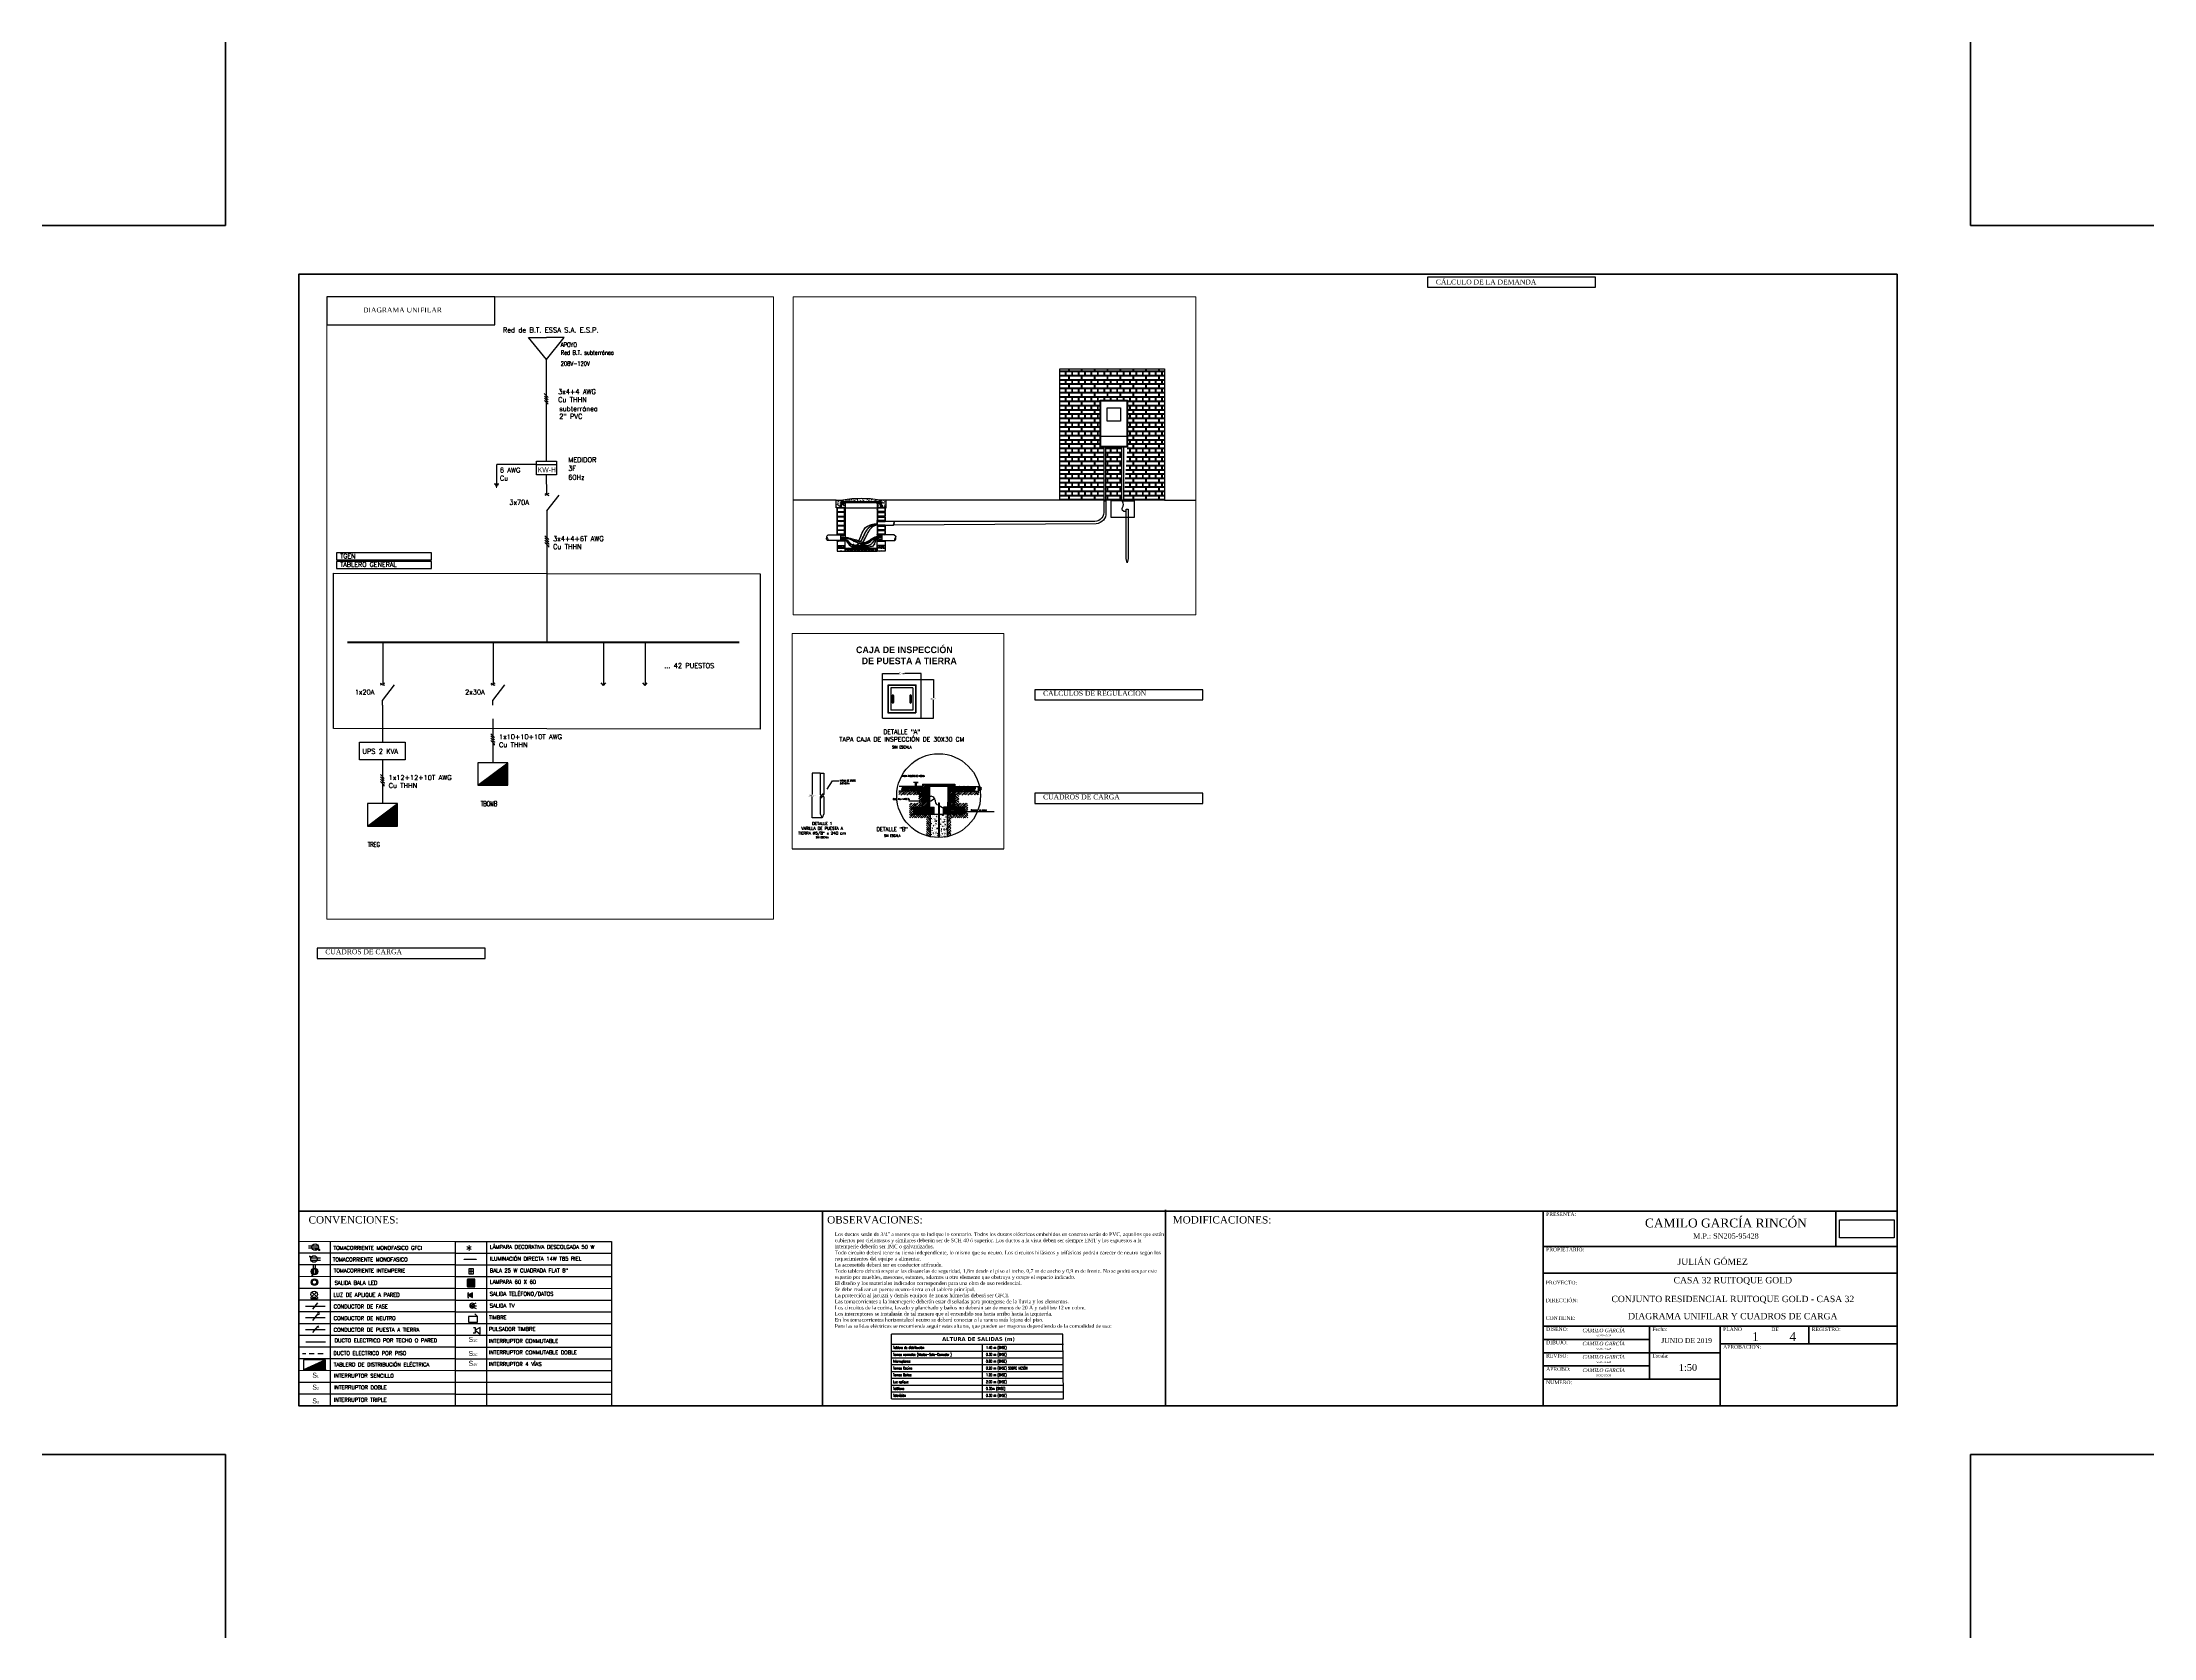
# Paper-space layout 'PLANO 1' of a CAD drawing. Header units: inches. Extents: x -0.078 to 0.773, y -0.072 to 0.571.
# The model-space entities are those that its viewports show. They can reach past a viewport. Long polylines and large blocks are cut down to what shows.
import ezdxf
from ezdxf.enums import TextEntityAlignment as Align

# ---------------------------------------------------------------- set-up
doc = ezdxf.new("R2010")
doc.units = ezdxf.units.IN
doc.header["$MEASUREMENT"] = 0
for name, pattern in [('DASHDOT', [1, 0.5, -0.25, 0, -0.25]), ('HIDDEN', [9.525, 6.35, -3.175]), ('Línea Oculta', [39.122222, 28.222222, -10.9])]:
    doc.linetypes.add(name, pattern=pattern)
for name, color, linetype in [('Arquitectónico', 253, 'Continuous'), ('BLOQUES TOMAS Y LUCES', 140, 'Continuous'), ('BLOQUES_ILUMINACION', 1, 'Continuous'), ('BLOQUES_ILUMINACION1', 8, 'Continuous'), ('CALIDAD 3', 140, 'Continuous'), ('COTAS', 30, 'Continuous'), ('DIAGRAMA UNIFILAR', 8, 'Continuous'), ('INTERRUPTORES', 6, 'Continuous'), ('LAMPARAS', 20, 'Continuous'), ('LUCES Y TOMAS', 5, 'Continuous'), ('RED ELECTRICA', 7, 'Continuous'), ('RED MEDIA TENSIÓN EXISTENTE', 5, 'Continuous'), ('TEXTO', 7, 'Continuous'), ('TEXTROTULO', 255, 'Continuous'), ('UNIFILAR', 8, 'Continuous')]:
    doc.layers.add(name, color=color, linetype=linetype)
for name, color, linetype, lineweight in [('DUCTO-PARED O TECHO', 7, 'Continuous', 25), ('RED-TELEFONO', 240, 'TELEFONO', 25), ('RED-TELEVISION', 84, 'TELEVISION', 25), ('RED-TELEVISIÓN', 84, 'TELEVISION', 25), ('RED-TELÉFONO', 240, 'TELEFONO', 25), ('rotulo', 7, 'Continuous', 60)]:
    doc.layers.add(name, color=color, linetype=linetype, lineweight=lineweight)
doc.styles.add('ROMANS', font='romans.shx', dxfattribs={"width": 0.625})
doc.styles.get("Standard").update_dxf_attribs({"font": 'arial.ttf'})
doc.linetypes.add('TELEFONO', pattern='A,0.32,-0.12,["TEL",Standard,S=0.065,R=0,X=-0.065,Y=-0.0325],-0.14', length=0.58)
doc.linetypes.add('TELEVISION', pattern='A,0.32,-0.13,["TV",Standard,S=0.065,R=0,X=-0.065,Y=-0.0325],-0.13', length=0.58)
doc.dimstyles.new('ROMANS', dxfattribs={"dimscale": 0.125, "dimtxt": 2, "dimasz": 2, "dimexe": 2, "dimexo": 1, "dimgap": 1, "dimtad": 1, "dimzin": 0, "dimtxsty": 'ROMANS', "dimcen": 0, "dimclrd": 1, "dimclre": 1, "dimclrt": 7, "dimadec": 0, "dimazin": 0, "dimtfac": 1, "dimtmove": 2, "dimatfit": 3, "dimfxl": 1, "dimtolj": 1, "dimtzin": 0, "dimlwd": -1, "dimlwe": -1, "dimarcsym": 0})
picture_1 = doc.add_image_def('image1.png', size_in_pixel=(2648, 866))
pattern_1 = [(45, (795.912245, -670.697758), (-0.00673519209, 0.00673519209), [])]

# ---------------------------------------------------------------- blocks, each defined once
blk = doc.blocks.new('A$C4351')
at = {"ltscale": 0.5}
for p, q in [((69.08, 26.02), (0, 26.02)), ((0, 0), (0, 26.02)), ((69.28, 0), (69.08, 26.02))]:
    blk.add_line(p, q, dxfattribs=at)
for p, q in [((0, 22.01), (69.28, 22.01)), ((0, 19.26), (69.28, 19.26)), ((36.72, 0), (36.72, 22.01)), ((0, 16.51), (69.28, 16.51)), ((0, 13.76), (69.28, 13.76)), ((0, 11.01), (69.28, 11.01)), ((0, 8.25), (69.28, 8.25)), ((0, 8.25), (69.28, 8.25)), ((0, 5.5), (69.28, 5.5)), ((0, 2.75), (69.28, 2.75)), ((0, 0), (69.28, 0)), ((0, 0), (69.28, 0))]:
    blk.add_line(p, q)
at = {"color": 7}
blk.add_line((36.72, 8.25), (36.72, 22.01), dxfattribs=at)
at = {"char_height": 1.0667, "width": 74.5128, "attachment_point": 1, "style": 'ROMANS'}
for s, insert in [('{\\Fsimplex|c0;Tablero de distribución}', (0.6, 21.15)), ('{\\Fsimplex|c0;Tomas normales (Alcoba-Sala-Comedor )}', (0.6, 18.4)), ('{\\Fsimplex|c0;0.30 m (BASE)}', (38.1, 18.4)), ('{\\Fsimplex|c0;1.40 m (BASE)}', (38.1, 21.15)), ('{\\Fsimplex|c0;Tomas Cocina}', (0.6, 12.9)), ('{\\Fsimplex|c0;Tomas Baños}', (0.6, 10.15)), ('{\\Fsimplex|c0;Interruptores}', (0.6, 15.65)), ('{\\Fsimplex|c0;0.80 m (BASE)}', (38.1, 15.65)), ('{\\Fsimplex|c0;0.20 m (BASE) SOBRE MESÓN}', (38.1, 12.9)), ('{\\Fsimplex|c0;1.20 m (BASE)}', (38.1, 10.15)), ('{\\Fsimplex|c0;Teléfono}', (0.6, 4.64)), ('{\\Fsimplex|c0;Televisión}', (0.6, 1.89)), ('{\\Fsimplex|c0;Luz aplique}', (0.6, 7.39)), ('{\\Fsimplex|c0;2.00 m (BASE)}', (38.1, 7.39)), ('{\\Fsimplex|c0;0.30m (BASE)}', (38.1, 4.64)), ('{\\Fsimplex|c0;0.30 m (BASE)}', (38.1, 1.89))]:
    blk.add_mtext(s, dxfattribs=dict(at, insert=insert))
at = {"insert": (35.05, 23.95), "char_height": 1.1807, "width": 51.5076, "attachment_point": 5}
blk.add_mtext('{\\fVerdana|b1|i0|c0|p34;\\H1.313x;\\C7;ALTURA DE SALIDAS (m)}', dxfattribs=at)
blk = doc.blocks.new('TOMA GFCI')
at = {"layer": 'BLOQUES TOMAS Y LUCES'}
for p, q in [((-0.008, 0.044), (-0.395, 0.044)), ((-0.008, -0.046), (-0.395, -0.046)), ((-0.003, -0.081), (0.06, -0.081)), ((-0.003, -0.081), (-0.003, -0.127)), ((-0.003, -0.127), (0.06, -0.127)), ((0.028, -0.104), (0.06, -0.104)), ((0.06, -0.104), (0.06, -0.127))]:
    blk.add_line(p, q, dxfattribs=at)
for centre, radius in [((-0.132, 0), 0.132), ((-0.097, -0.084), 0.0221)]:
    blk.add_circle(centre, radius, dxfattribs=at)
blk = doc.blocks.new('BALA GENERICA')
at = {"layer": 'BLOQUES TOMAS Y LUCES'}
for radius in [0.132, 0.0883]:
    blk.add_circle((0, 0), radius, dxfattribs=at)
blk = doc.blocks.new('TOMA MONOF')
at = {"layer": 'BLOQUES TOMAS Y LUCES'}
for p, q in [((-0.008, 0.044), (-0.395, 0.044)), ((-0.008, -0.046), (-0.395, -0.046)), ((-0.003, -0.081), (0.06, -0.081)), ((0.028, -0.081), (0.028, -0.127))]:
    blk.add_line(p, q, dxfattribs=at)
blk.add_circle((-0.132, 0), 0.132, dxfattribs=at)
blk = doc.blocks.new('TOMA INTEMPERIE')
at = {"layer": 'BLOQUES TOMAS Y LUCES'}
blk.add_lwpolyline([(0.092, 0.092), (-0.092, 0.092), (-0.092, -0.092), (0.092, -0.092)], close=True, dxfattribs=at)
at = {"layer": 'LUCES Y TOMAS'}
blk.add_blockref('TOMA MONOF', (0.132, 0), dxfattribs=at)
blk = doc.blocks.new('LUZ DE APLIQUE')
at = {"layer": 'BLOQUES TOMAS Y LUCES'}
for p, q in [((0.093, 0.258), (-0.132, 0.033)), ((-0.132, 0.033), (-0.132, 0)), ((-0.132, 0), (0.132, 0)), ((-0.093, 0.258), (0.132, 0.033)), ((0.132, 0.033), (0.132, 0))]:
    blk.add_line(p, q, dxfattribs=at)
blk.add_circle((0, 0.165), 0.132, dxfattribs=at)
blk = doc.blocks.new('A$C9750')
for p, q in [((1.11, 0), (-1.11, -1)), ((1.11, 0), (-1.1, -1)), ((1.11, 0), (-1.1, -1)), ((1.11, -0.01), (-1.09, -1)), ((1.11, -0.01), (-1.09, -1)), ((1.11, -0.01), (-1.08, -1)), ((1.11, -0.01), (-1.08, -1)), ((1.11, -0.02), (-1.07, -1)), ((1.11, -0.02), (-1.07, -1)), ((1.11, -0.02), (-1.06, -1)), ((1.11, -0.02), (-1.06, -1)), ((1.11, -0.03), (-1.05, -1)), ((1.11, -0.03), (-1.05, -1)), ((1.11, -0.03), (-1.04, -1)), ((1.11, -0.03), (-1.04, -1)), ((1.11, -0.04), (-1.03, -1)), ((1.11, -0.04), (-1.02, -1)), ((1.11, -0.04), (-1.02, -1)), ((1.11, -0.04), (-1.01, -1)), ((1.11, -0.05), (-1.01, -1)), ((1.11, -0.05), (-1, -1)), ((1.11, -0.05), (-1, -1)), ((1.11, -0.05), (-0.99, -1)), ((1.11, -0.06), (-0.99, -1)), ((1.11, -0.06), (-0.98, -1)), ((1.11, -0.06), (-0.98, -1)), ((1.11, -0.06), (-0.97, -1)), ((1.11, -0.06), (-0.97, -1)), ((1.11, -0.07), (-0.96, -1)), ((1.11, -0.07), (-0.96, -1)), ((1.11, -0.07), (-0.95, -1)), ((1.11, -0.07), (-0.95, -1)), ((1.11, -0.08), (-0.94, -1)), ((1.11, -0.08), (-0.93, -1)), ((1.11, -0.08), (-0.93, -1)), ((1.11, -0.08), (-0.92, -1)), ((1.11, -0.09), (-0.92, -1)), ((1.11, -0.09), (-0.91, -1)), ((1.11, -0.09), (-0.91, -1)), ((1.11, -0.09), (-0.9, -1)), ((1.11, -0.1), (-0.9, -1)), ((1.11, -0.1), (-0.89, -1)), ((1.11, -0.1), (-0.89, -1)), ((1.11, -0.1), (-0.88, -1)), ((1.11, -0.11), (-0.88, -1)), ((1.11, -0.11), (-0.87, -1)), ((1.11, -0.11), (-0.87, -1)), ((1.11, -0.11), (-0.86, -1)), ((1.11, -0.12), (-0.85, -1)), ((1.11, -0.12), (-0.85, -1)), ((1.11, -0.12), (-0.84, -1)), ((1.11, -0.12), (-0.84, -1)), ((1.11, -0.12), (-0.83, -1)), ((1.11, -0.13), (-0.83, -1)), ((1.11, -0.13), (-0.82, -1)), ((1.11, -0.13), (-0.82, -1)), ((1.11, -0.13), (-0.81, -1)), ((1.11, -0.14), (-0.81, -1)), ((1.11, -0.14), (-0.8, -1)), ((1.11, -0.14), (-0.8, -1)), ((1.11, -0.14), (-0.79, -1)), ((1.11, -0.15), (-0.79, -1)), ((1.11, -0.15), (-0.78, -1)), ((1.11, -0.15), (-0.78, -1)), ((1.11, -0.15), (-0.77, -1)), ((1.11, -0.16), (-0.76, -1)), ((1.11, -0.16), (-0.76, -1)), ((1.11, -0.16), (-0.75, -1)), ((1.11, -0.16), (-0.75, -1)), ((1.11, -0.17), (-0.74, -1)), ((1.11, -0.17), (-0.74, -1)), ((1.11, -0.17), (-0.73, -1)), ((1.11, -0.17), (-0.73, -1)), ((1.11, -0.17), (-0.72, -1)), ((1.11, -0.18), (-0.72, -1)), ((1.11, -0.18), (-0.71, -1)), ((1.11, -0.18), (-0.71, -1)), ((1.11, -0.18), (-0.7, -1)), ((1.11, -0.19), (-0.7, -1)), ((1.11, -0.19), (-0.69, -1)), ((1.11, -0.19), (-0.68, -1)), ((1.11, -0.19), (-0.68, -1)), ((1.11, -0.2), (-0.67, -1)), ((1.11, -0.2), (-0.67, -1)), ((1.11, -0.2), (-0.66, -1)), ((1.11, -0.2), (-0.66, -1)), ((1.11, -0.21), (-0.65, -1)), ((1.11, -0.21), (-0.65, -1)), ((1.11, -0.21), (-0.64, -1)), ((1.11, -0.21), (-0.64, -1)), ((1.11, -0.22), (-0.63, -1)), ((1.11, -0.22), (-0.63, -1)), ((1.11, -0.22), (-0.62, -1)), ((1.11, -0.22), (-0.62, -1)), ((1.11, -0.23), (-0.61, -1)), ((1.11, -0.23), (-0.61, -1)), ((1.11, -0.23), (-0.6, -1)), ((1.11, -0.23), (-0.59, -1)), ((1.11, -0.23), (-0.59, -1)), ((1.11, -0.24), (-0.58, -1)), ((1.11, -0.24), (-0.58, -1)), ((1.11, -0.24), (-0.57, -1)), ((1.11, -0.24), (-0.57, -1)), ((1.11, -0.25), (-0.56, -1)), ((1.11, -0.25), (-0.56, -1)), ((1.11, -0.25), (-0.55, -1)), ((1.11, -0.25), (-0.55, -1)), ((1.11, -0.26), (-0.54, -1)), ((1.11, -0.26), (-0.54, -1)), ((1.11, -0.26), (-0.53, -1)), ((1.11, -0.26), (-0.53, -1)), ((1.11, -0.27), (-0.52, -1)), ((1.11, -0.27), (-0.52, -1)), ((1.11, -0.27), (-0.51, -1)), ((1.11, -0.27), (-0.5, -1)), ((1.11, -0.28), (-0.5, -1)), ((1.11, -0.28), (-0.49, -1)), ((1.11, -0.28), (-0.49, -1)), ((1.11, -0.28), (-0.48, -1)), ((1.11, -0.29), (-0.48, -1)), ((1.11, -0.29), (-0.47, -1)), ((1.11, -0.29), (-0.47, -1)), ((1.11, -0.29), (-0.46, -1)), ((1.11, -0.29), (-0.46, -1)), ((1.11, -0.3), (-0.45, -1)), ((1.11, -0.3), (-0.45, -1)), ((1.11, -0.3), (-0.44, -1)), ((1.11, -0.3), (-0.44, -1)), ((1.11, -0.31), (-0.43, -1)), ((1.11, -0.31), (-0.42, -1)), ((1.11, -0.31), (-0.42, -1)), ((1.11, -0.31), (-0.41, -1)), ((1.11, -0.32), (-0.41, -1)), ((1.11, -0.32), (-0.4, -1)), ((1.11, -0.32), (-0.4, -1)), ((1.11, -0.32), (-0.39, -1)), ((1.11, -0.33), (-0.39, -1)), ((1.11, -0.33), (-0.38, -1)), ((1.11, -0.33), (-0.38, -1)), ((1.11, -0.33), (-0.37, -1)), ((1.11, -0.34), (-0.37, -1)), ((1.11, -0.34), (-0.36, -1)), ((1.11, -0.34), (-0.36, -1)), ((1.11, -0.34), (-0.35, -1)), ((1.11, -0.35), (-0.35, -1)), ((1.11, -0.35), (-0.34, -1)), ((1.11, -0.35), (-0.33, -1)), ((1.11, -0.35), (-0.33, -1)), ((1.11, -0.35), (-0.32, -1)), ((1.11, -0.36), (-0.32, -1)), ((1.11, -0.36), (-0.31, -1)), ((1.11, -0.36), (-0.31, -1)), ((1.11, -0.36), (-0.3, -1)), ((1.11, -0.37), (-0.3, -1)), ((1.11, -0.37), (-0.29, -1)), ((1.11, -0.37), (-0.29, -1)), ((1.11, -0.37), (-0.28, -1)), ((1.11, -0.38), (-0.28, -1)), ((1.11, -0.38), (-0.27, -1)), ((1.11, -0.38), (-0.27, -1)), ((1.11, -0.38), (-0.26, -1)), ((1.11, -0.39), (-0.26, -1)), ((1.11, -0.39), (-0.25, -1)), ((1.11, -0.39), (-0.24, -1)), ((1.11, -0.39), (-0.24, -1)), ((1.11, -0.4), (-0.23, -1)), ((1.11, -0.4), (-0.23, -1)), ((1.11, -0.4), (-0.22, -1)), ((1.11, -0.4), (-0.22, -1)), ((1.11, -0.41), (-0.21, -1)), ((1.11, -0.41), (-0.21, -1)), ((1.11, -0.41), (-0.2, -1)), ((1.11, -0.41), (-0.2, -1)), ((1.11, -0.41), (-0.19, -1)), ((1.11, -0.42), (-0.19, -1)), ((1.11, -0.42), (-0.18, -1)), ((1.11, -0.42), (-0.18, -1)), ((1.11, -0.42), (-0.17, -1)), ((1.11, -0.43), (-0.16, -1)), ((1.11, -0.43), (-0.16, -1)), ((1.11, -0.43), (-0.15, -1)), ((1.11, -0.43), (-0.15, -1)), ((1.11, -0.44), (-0.14, -1)), ((1.11, -0.44), (-0.14, -1)), ((1.11, -0.44), (-0.13, -1)), ((1.11, -0.44), (-0.13, -1)), ((1.11, -0.45), (-0.12, -1)), ((1.11, -0.45), (-0.12, -1)), ((1.11, -0.45), (-0.11, -1)), ((1.11, -0.45), (-0.11, -1)), ((1.11, -0.46), (-0.1, -1)), ((1.11, -0.46), (-0.1, -1)), ((1.11, -0.46), (-0.09, -1)), ((1.11, -0.46), (-0.09, -1)), ((1.11, -0.46), (-0.08, -1)), ((1.11, -0.47), (-0.07, -1)), ((1.11, -0.47), (-0.07, -1)), ((1.11, -0.47), (-0.06, -1)), ((1.11, -0.47), (-0.06, -1)), ((1.11, -0.48), (-0.05, -1)), ((1.11, -0.48), (-0.05, -1)), ((1.11, -0.48), (-0.04, -1)), ((1.11, -0.48), (-0.04, -1)), ((1.11, -0.49), (-0.03, -1)), ((1.11, -0.49), (-0.03, -1)), ((1.11, -0.49), (-0.02, -1)), ((1.11, -0.49), (-0.02, -1)), ((1.11, -0.5), (-0.01, -1)), ((1.11, -0.5), (-0.01, -1)), ((1.11, -0.5), (0, -1)), ((1.11, -0.5), (0, -1)), ((1.11, -0.51), (0.01, -1)), ((1.11, -0.51), (0.02, -1)), ((1.11, -0.51), (0.02, -1)), ((1.11, -0.51), (0.03, -1)), ((1.11, -0.52), (0.03, -1)), ((1.11, -0.52), (0.04, -1)), ((1.11, -0.52), (0.04, -1)), ((1.11, -0.52), (0.05, -1)), ((1.11, -0.52), (0.05, -1)), ((1.11, -0.53), (0.06, -1)), ((1.11, -0.53), (0.06, -1)), ((1.11, -0.53), (0.07, -1)), ((1.11, -0.53), (0.07, -1)), ((1.11, -0.54), (0.08, -1)), ((1.11, -0.54), (0.08, -1)), ((1.11, -0.54), (0.09, -1)), ((1.11, -0.54), (0.1, -1)), ((1.11, -0.55), (0.1, -1)), ((1.11, -0.55), (0.11, -1)), ((1.11, -0.55), (0.11, -1)), ((1.11, -0.55), (0.12, -1)), ((1.11, -0.56), (0.12, -1)), ((1.11, -0.56), (0.13, -1)), ((1.11, -0.56), (0.13, -1)), ((1.11, -0.56), (0.14, -1)), ((1.11, -0.57), (0.14, -1)), ((1.11, -0.57), (0.15, -1)), ((1.11, -0.57), (0.15, -1)), ((1.11, -0.57), (0.16, -1)), ((1.11, -0.58), (0.16, -1)), ((1.11, -0.58), (0.17, -1)), ((1.11, -0.58), (0.17, -1)), ((1.11, -0.58), (0.18, -1)), ((1.11, -0.58), (0.19, -1)), ((1.11, -0.59), (0.19, -1)), ((1.11, -0.59), (0.2, -1)), ((1.11, -0.59), (0.2, -1)), ((1.11, -0.59), (0.21, -1)), ((1.11, -0.6), (0.21, -1)), ((1.11, -0.6), (0.22, -1)), ((1.11, -0.6), (0.22, -1)), ((1.11, -0.6), (0.23, -1)), ((1.11, -0.61), (0.23, -1)), ((1.11, -0.61), (0.24, -1)), ((1.11, -0.61), (0.24, -1)), ((1.11, -0.61), (0.25, -1)), ((1.11, -0.62), (0.25, -1)), ((1.11, -0.62), (0.26, -1)), ((1.11, -0.62), (0.26, -1)), ((1.11, -0.62), (0.27, -1)), ((1.11, -0.63), (0.28, -1)), ((1.11, -0.63), (0.28, -1)), ((1.11, -0.63), (0.29, -1)), ((1.11, -0.63), (0.29, -1)), ((1.11, -0.64), (0.3, -1)), ((1.11, -0.64), (0.3, -1)), ((1.11, -0.64), (0.31, -1)), ((1.11, -0.64), (0.31, -1)), ((1.11, -0.64), (0.32, -1)), ((1.11, -0.65), (0.32, -1)), ((1.11, -0.65), (0.33, -1)), ((1.11, -0.65), (0.33, -1)), ((1.11, -0.65), (0.34, -1)), ((1.11, -0.66), (0.34, -1)), ((1.11, -0.66), (0.35, -1)), ((1.11, -0.66), (0.36, -1)), ((1.11, -0.66), (0.36, -1)), ((1.11, -0.67), (0.37, -1)), ((1.11, -0.67), (0.37, -1)), ((1.11, -0.67), (0.38, -1)), ((1.11, -0.67), (0.38, -1)), ((1.11, -0.68), (0.39, -1)), ((1.11, -0.68), (0.39, -1)), ((1.11, -0.68), (0.4, -1)), ((1.11, -0.68), (0.4, -1)), ((1.11, -0.69), (0.41, -1)), ((1.11, -0.69), (0.41, -1)), ((1.11, -0.69), (0.42, -1)), ((1.11, -0.69), (0.42, -1)), ((1.11, -0.7), (0.43, -1)), ((1.11, -0.7), (0.43, -1)), ((1.11, -0.7), (0.44, -1)), ((1.11, -0.7), (0.45, -1)), ((1.11, -0.7), (0.45, -1)), ((1.11, -0.71), (0.46, -1)), ((1.11, -0.71), (0.46, -1)), ((1.11, -0.71), (0.47, -1)), ((1.11, -0.71), (0.47, -1)), ((1.11, -0.72), (0.48, -1)), ((1.11, -0.72), (0.48, -1)), ((1.11, -0.72), (0.49, -1)), ((1.11, -0.72), (0.49, -1)), ((1.11, -0.73), (0.5, -1)), ((1.11, -0.73), (0.5, -1)), ((1.11, -0.73), (0.51, -1)), ((1.11, -0.73), (0.51, -1)), ((1.11, -0.74), (0.52, -1)), ((1.11, -0.74), (0.53, -1)), ((1.11, -0.74), (0.53, -1)), ((1.11, -0.74), (0.54, -1)), ((1.11, -0.75), (0.54, -1)), ((1.11, -0.75), (0.55, -1)), ((1.11, -0.75), (0.55, -1)), ((1.11, -0.75), (0.56, -1)), ((1.11, -0.75), (0.56, -1)), ((1.11, -0.76), (0.57, -1)), ((1.11, -0.76), (0.57, -1)), ((1.11, -0.76), (0.58, -1)), ((1.11, -0.76), (0.58, -1)), ((1.11, -0.77), (0.59, -1)), ((1.11, -0.77), (0.59, -1)), ((1.11, -0.77), (0.6, -1)), ((1.11, -0.77), (0.6, -1)), ((1.11, -0.78), (0.61, -1)), ((1.11, -0.78), (0.62, -1)), ((1.11, -0.78), (0.62, -1)), ((1.11, -0.78), (0.63, -1)), ((1.11, -0.79), (0.63, -1)), ((1.11, -0.79), (0.64, -1)), ((1.11, -0.79), (0.64, -1)), ((1.11, -0.79), (0.65, -1)), ((1.11, -0.8), (0.65, -1)), ((1.11, -0.8), (0.66, -1)), ((1.11, -0.8), (0.66, -1)), ((1.11, -0.8), (0.67, -1)), ((1.11, -0.81), (0.67, -1)), ((1.11, -0.81), (0.68, -1)), ((1.11, -0.81), (0.68, -1)), ((1.11, -0.81), (0.69, -1)), ((1.11, -0.81), (0.69, -1)), ((1.11, -0.82), (0.7, -1)), ((1.11, -0.82), (0.71, -1)), ((1.11, -0.82), (0.71, -1)), ((1.11, -0.82), (0.72, -1)), ((1.11, -0.83), (0.72, -1)), ((1.11, -0.83), (0.73, -1)), ((1.11, -0.83), (0.73, -1)), ((1.11, -0.83), (0.74, -1)), ((1.11, -0.84), (0.74, -1)), ((1.11, -0.84), (0.75, -1)), ((1.11, -0.84), (0.75, -1)), ((1.11, -0.84), (0.76, -1)), ((1.11, -0.85), (0.76, -1)), ((1.11, -0.85), (0.77, -1)), ((1.11, -0.85), (0.77, -1)), ((1.11, -0.85), (0.78, -1)), ((1.11, -0.86), (0.79, -1)), ((1.11, -0.86), (0.79, -1)), ((1.11, -0.86), (0.8, -1)), ((1.11, -0.86), (0.8, -1)), ((1.11, -0.87), (0.81, -1)), ((1.11, -0.87), (0.81, -1)), ((1.11, -0.87), (0.82, -1)), ((1.11, -0.87), (0.82, -1)), ((1.11, -0.87), (0.83, -1)), ((1.11, -0.88), (0.83, -1)), ((1.11, -0.88), (0.84, -1)), ((1.11, -0.88), (0.84, -1)), ((1.11, -0.88), (0.85, -1)), ((1.11, -0.89), (0.85, -1)), ((1.11, -0.89), (0.86, -1)), ((1.11, -0.89), (0.86, -1)), ((1.11, -0.89), (0.87, -1)), ((1.11, -0.9), (0.88, -1)), ((1.11, -0.9), (0.88, -1)), ((1.11, -0.9), (0.89, -1)), ((1.11, -0.9), (0.89, -1)), ((1.11, -0.91), (0.9, -1)), ((1.11, -0.91), (0.9, -1)), ((1.11, -0.91), (0.91, -1)), ((1.11, -0.91), (0.91, -1)), ((1.11, -0.92), (0.92, -1)), ((1.11, -0.92), (0.92, -1)), ((1.11, -0.92), (0.93, -1)), ((1.11, -0.92), (0.93, -1)), ((1.11, -0.93), (0.94, -1)), ((1.11, -0.93), (0.94, -1)), ((1.11, -0.93), (0.95, -1)), ((1.11, -0.93), (0.95, -1)), ((1.11, -0.93), (0.96, -1)), ((1.11, -0.94), (0.97, -1)), ((1.11, -0.94), (0.97, -1)), ((1.11, -0.94), (0.98, -1)), ((1.11, -0.94), (0.98, -1)), ((1.11, -0.95), (0.99, -1)), ((1.11, -0.95), (0.99, -1)), ((1.11, -0.95), (1, -1)), ((1.11, -0.95), (1, -1)), ((1.11, -0.96), (1.01, -1)), ((1.11, -0.96), (1.01, -1)), ((1.11, -0.96), (1.02, -1)), ((1.11, -0.96), (1.02, -1)), ((1.11, -0.97), (1.03, -1)), ((1.11, -0.97), (1.03, -1)), ((1.11, -0.97), (1.04, -1)), ((1.11, -0.97), (1.05, -1)), ((1.11, -0.98), (1.05, -1)), ((1.11, -0.98), (1.06, -1)), ((1.11, -0.98), (1.06, -1)), ((1.11, -0.98), (1.07, -1)), ((1.11, -0.99), (1.07, -1)), ((1.11, -0.99), (1.08, -1)), ((1.11, -0.99), (1.08, -1)), ((1.11, -0.99), (1.09, -1)), ((1.11, -0.99), (1.09, -1)), ((1.11, -1), (1.1, -1)), ((1.11, -1), (1.1, -1)), ((1.11, -1), (1.11, -1))]:
    blk.add_line(p, q)
blk.add_lwpolyline([(-1.11, 0), (-1.11, -1), (1.11, -1), (1.11, 0)], close=True)
blk = doc.blocks.new('4X17W')
at = {"layer": 'BLOQUES_ILUMINACION'}
blk.add_lwpolyline([(-0.3025, 0.3025), (-0.3025, -0.3025), (0.3025, -0.3025), (0.3025, 0.3025)], close=True, dxfattribs=at)
at = {"layer": 'BLOQUES_ILUMINACION1'}
for p, q in [((-0.2825, -0.2825), (-0.2825, 0.2825)), ((-0.2825, 0.2825), (0.2825, 0.2825)), ((-0.2825, 0.2219), (-0.2725, 0.2219)), ((-0.2825, 0.2019), (-0.2725, 0.2019)), ((-0.2825, 0.1413), (0.2825, 0.1413)), ((-0.2825, 0.0806), (-0.2725, 0.0806)), ((-0.2825, 0.0606), (-0.2725, 0.0606)), ((-0.2725, 0.2019), (-0.2725, 0.2219)), ((-0.2725, 0.2204), (0.2725, 0.2204)), ((-0.2725, 0.2034), (0.2725, 0.2034)), ((-0.2725, 0.0606), (-0.2725, 0.0806)), ((-0.2725, 0.0791), (0.2725, 0.0791)), ((-0.2725, 0.0621), (0.2725, 0.0621)), ((-0.1413, -0.2825), (-0.1413, 0.2825)), ((0, -0.2825), (0, 0.2825)), ((0.1413, -0.2825), (0.1413, 0.2825)), ((0.2725, 0.2019), (0.2725, 0.2219)), ((0.2825, 0.2219), (0.2725, 0.2219)), ((0.2825, 0.2019), (0.2725, 0.2019)), ((0.2725, 0.0606), (0.2725, 0.0806)), ((0.2825, 0.0806), (0.2725, 0.0806)), ((0.2825, 0.0606), (0.2725, 0.0606)), ((0.2825, -0.2825), (0.2825, 0.2825)), ((-0.2825, 0), (0.2825, 0)), ((-0.2825, -0.0606), (-0.2725, -0.0606)), ((-0.2825, -0.0806), (-0.2725, -0.0806)), ((-0.2825, -0.1413), (0.2825, -0.1413)), ((-0.2825, -0.2019), (-0.2725, -0.2019)), ((-0.2825, -0.2219), (-0.2725, -0.2219)), ((-0.2825, -0.2825), (0.2825, -0.2825)), ((-0.2725, -0.0806), (-0.2725, -0.0606)), ((-0.2725, -0.0621), (0.2725, -0.0621)), ((-0.2725, -0.0791), (0.2725, -0.0791)), ((-0.2725, -0.2219), (-0.2725, -0.2019)), ((-0.2725, -0.2034), (0.2725, -0.2034)), ((-0.2725, -0.2204), (0.2725, -0.2204)), ((0.2725, -0.0806), (0.2725, -0.0606)), ((0.2825, -0.0606), (0.2725, -0.0606)), ((0.2825, -0.0806), (0.2725, -0.0806)), ((0.2725, -0.2219), (0.2725, -0.2019)), ((0.2825, -0.2019), (0.2725, -0.2019)), ((0.2825, -0.2219), (0.2725, -0.2219))]:
    blk.add_line(p, q, dxfattribs=at)
blk = doc.blocks.new('TEL')
at = {"layer": 'RED-TELEFONO', "linetype": 'Continuous'}
h = blk.add_hatch(color=256, dxfattribs=at)
h.dxf.hatch_style = 1
h.paths.add_polyline_path([(-0.148, -0.076), (0, 0), (-0.148, 0.076)])
for p, q in [((0, 0.075), (-0.025, 0.075)), ((0, 0.075), (0, 0)), ((0, 0), (0, -0.075)), ((0, -0.075), (-0.025, -0.075))]:
    blk.add_line(p, q, dxfattribs=at)
blk.add_lwpolyline([(-0.148, -0.076), (-0.148, 0.076), (0, 0)], close=True, dxfattribs=at)
at = {"layer": 'RED-TELEFONO', "color": 2, "linetype": 'TELEFONO', "style": 'ROMANS', "width": 0.7}
blk.add_text('T', height=0.08, rotation=270, dxfattribs=at).set_placement((-0.138, 0.002), align=Align.CENTER)
blk = doc.blocks.new('TV')
at = {"layer": 'RED-TELEVISION', "linetype": 'Continuous'}
for q in [(-0.21, 0), (-0.206, 0.085), (-0.206, -0.085)]:
    blk.add_line((0, 0), q, dxfattribs=at)
blk.add_circle((-0.075, 0), 0.075, dxfattribs=at)
blk = doc.blocks.new('A$C24250')
for p, q in [((0.00141, -0.04526), (0.00275, -0.04526)), ((0.00409, -0.04526), (0.0061, -0.04526)), ((0.00768, -0.04526), (0.00977, -0.04526))]:
    blk.add_line(p, q)
at = {"layer": 'CALIDAD 3', "color": 250}
blk.add_line((0, 0), (0.00003, -0.06627), dxfattribs=at)
at = {"layer": 'DUCTO-PARED O TECHO'}
blk.add_line((0.07192, -0.03036), (0.07091, -0.02936), dxfattribs=at)
blk.add_lwpolyline([(0.06835, -0.03036), (0.06835, -0.03259), (0.07192, -0.03259), (0.07192, -0.03036)], close=True, dxfattribs=at)
for points in [[(0.07037, -0.03482), (0.07105, -0.03482), (0.07105, -0.03703), (0.07023, -0.03703)], [(0.07308, -0.03482), (0.07102, -0.03586), (0.07305, -0.0375), (0.07305, -0.03493)]]:
    blk.add_lwpolyline(points, dxfattribs=at)
at = {"layer": 'LAMPARAS'}
for p, q in [((0.07041, -0.01116), (0.06841, -0.01116)), ((0.06841, -0.01116), (0.06841, -0.01316)), ((0.06841, -0.01216), (0.07041, -0.01216)), ((0.06841, -0.01316), (0.07041, -0.01316)), ((0.06941, -0.01316), (0.06941, -0.01116))]:
    blk.add_line(p, q, dxfattribs=at)
for points in [[(0.07138, -0.00743), (0.06658, -0.00743), (0.06658, -0.00732), (0.07138, -0.00732)], [(0.06841, -0.01316), (0.07041, -0.01316), (0.07041, -0.01116), (0.06841, -0.01116)]]:
    blk.add_lwpolyline(points, close=True, dxfattribs=at)
at = {"layer": 'RED ELECTRICA'}
for p, q in [((0.063, -0.00009), (0.063, -0.06625)), ((0.12599, -0.00017), (0.126, -0.06633)), ((0.00259, -0.02617), (0.01059, -0.02617)), ((0.00259, -0.03075), (0.01059, -0.03075)), ((0.00259, -0.03561), (0.01059, -0.03561))]:
    blk.add_line(p, q, dxfattribs=at)
at = {"layer": 'RED ELECTRICA', "color": 5, "linetype": 'Línea Oculta'}
blk.add_line((0.00276, -0.04053), (0.01076, -0.04053), dxfattribs=at)
at = {"layer": 'TEXTO', "color": 30, "true_color": 0xf26722}
blk.add_line((0.00557, -0.02743), (0.00761, -0.0249), dxfattribs=at)
at = {"layer": 'TEXTO', "color": 7}
blk.add_line((0.00557, -0.03202), (0.00761, -0.02949), dxfattribs=at)
at = {"layer": 'TEXTO', "color": 3}
for p, q in [((0.00557, -0.03688), (0.00761, -0.03435)), ((0.00745, -0.03407), (0.00794, -0.03478))]:
    blk.add_line(p, q, dxfattribs=at)
at = {"layer": 'TEXTO', "color": 7}
blk.add_ellipse((0.0079, -0.02917), major_axis=(0.000289, 0.000289), ratio=1, start_param=5.497787, end_param=11.780972, dxfattribs=at)
at = {"layer": 'TEXTROTULO', "color": 250}
for p, q in [((0, 0), (0.063, -0.00009)), ((-0.00001, -0.00473), (0.063, -0.00473)), ((0.01271, -0.06627), (0.01269, -0.00012)), ((0.06299, -0.00482), (0.12599, -0.00482)), ((0.063, -0.00009), (0.12599, -0.00017)), ((0.07571, -0.06635), (0.07569, -0.00021)), ((-0.00003, -0.0142), (0.063, -0.01418)), ((-0.00002, -0.00947), (0.063, -0.00947)), ((0.06297, -0.01429), (0.126, -0.01426)), ((0.06298, -0.00955), (0.12599, -0.00955)), ((0, -0.02367), (0.063, -0.02365)), ((0.00001, -0.01893), (0.063, -0.01891)), ((0.063, -0.02375), (0.126, -0.02373)), ((0.06301, -0.01902), (0.126, -0.019)), ((-0.00002, -0.03314), (0.063, -0.03314)), ((-0.00001, -0.0284), (0.063, -0.0284)), ((0.06298, -0.03322), (0.126, -0.03322)), ((0.06299, -0.02849), (0.126, -0.02849)), ((-0.00002, -0.03787), (0.063, -0.03784)), ((0.06297, -0.03795), (0.126, -0.03792)), ((-0.00007, -0.04734), (0.063, -0.04734)), ((-0.00006, -0.0426), (0.063, -0.0426)), ((0.06293, -0.04742), (0.126, -0.04742)), ((0.06294, -0.04269), (0.126, -0.04269)), ((-0.00009, -0.0568), (0.063, -0.0568)), ((-0.00008, -0.05207), (0.063, -0.05205)), ((0.06291, -0.05689), (0.126, -0.05689)), ((0.06292, -0.05216), (0.126, -0.05213)), ((-0.00008, -0.06154), (0.063, -0.06154)), ((0.00002, -0.06154), (0.063, -0.06152)), ((0.00002, -0.06627), (0.06301, -0.06625)), ((0.06291, -0.06162), (0.126, -0.06162)), ((0.06302, -0.06162), (0.126, -0.0616)), ((0.06302, -0.06636), (0.126, -0.06633))]:
    blk.add_line(p, q, dxfattribs=at)
at = {"xscale": 0.01, "yscale": 0.01, "zscale": 0.01, "rotation": 270}
blk.add_blockref('TOMA INTEMPERIE', (0.00631, -0.01226), dxfattribs=at)
at = {"xscale": 0.004, "yscale": 0.004}
blk.add_blockref('A$C9750', (0.00633, -0.0478), dxfattribs=at)
at = {"layer": 'Arquitectónico', "ltscale": 100, "xscale": 0.005, "yscale": 0.005, "zscale": 0.5}
blk.add_blockref('4X17W', (0.0694, -0.01685), dxfattribs=at)
at = {"layer": 'LUCES Y TOMAS', "color": 3, "xscale": 0.01, "yscale": 0.01, "zscale": 0.01}
for name, p in [('TOMA GFCI', (0.00787, -0.00243)), ('LUZ DE APLIQUE', (0.00618, -0.02311))]:
    blk.add_blockref(name, p, dxfattribs=at)
at = {"layer": 'LUCES Y TOMAS', "xscale": 0.01, "yscale": 0.01, "zscale": 0.01, "rotation": 180}
blk.add_blockref('TOMA MONOF', (0.00474, -0.0072), dxfattribs=at)
at = {"layer": 'LUCES Y TOMAS', "color": 3, "xscale": 0.01, "yscale": 0.01, "zscale": 0.01, "rotation": 90}
blk.add_blockref('BALA GENERICA', (0.00624, -0.01654), dxfattribs=at)
at = {"layer": 'RED-TELEVISIÓN', "xscale": -0.0129829461337991, "yscale": 0.01298294613379902, "zscale": 0.01298294613379902}
blk.add_blockref('TV', (0.06881, -0.02601), dxfattribs=at)
at = {"layer": 'RED-TELÉFONO', "xscale": -0.0129829461337991, "yscale": 0.01298294613379902, "zscale": 0.01298294613379902}
blk.add_blockref('TEL', (0.06809, -0.02176), dxfattribs=at)
at = {"layer": 'INTERRUPTORES', "char_height": 0.002, "attachment_point": 1}
for s, insert in [('\\pt8.2306e-005;S{\\H0.5x;1C}', (0.06835, -0.03861)), ('\\pt8.2306e-005;S{\\H0.5x;2C}', (0.06835, -0.04428)), ('\\pt8.2306e-005;S{\\H0.5x;4V}', (0.06835, -0.04823)), ('\\pt8.2306e-005;S{\\H0.5x;1}', (0.0054, -0.05302)), ('\\pt8.2306e-005;S{\\H0.5x;2}', (0.0054, -0.05785)), ('\\pt8.2306e-005;S{\\H0.5x;3}', (0.0054, -0.06339))]:
    blk.add_mtext_dynamic_manual_height_columns(s, width=0.3530857, gutter_width=12.5, heights=[0], dxfattribs=dict(at, insert=insert))
at = {"layer": 'LAMPARAS', "style": 'ROMANS'}
blk.add_text('*', height=0.00399, dxfattribs=at).set_placement((0.0672, -0.00559))
at = {"layer": 'TEXTROTULO', "color": 250, "style": 'ROMANS'}
for s, height, p in [('TOMACORRIENTE MONOFASICO', 0.0015251, (0.01364, -0.00814)), ('TOMACORRIENTE MONOFASICO GFCI', 0.0015251, (0.01394, -0.00349)), ('LÁMPARA DECORATIVA DESCOLGADA 50 W', 0.0015251, (0.07694, -0.0031)), ('ILUMINACIÓN DIRECTA 14W T85 RIEL ', 0.0015251, (0.07694, -0.00785)), ('TOMACORRIENTE INTEMPERIE', 0.0015189, (0.01407, -0.01265)), ('SALIDA BALA LED', 0.0015189, (0.01438, -0.01758)), ('BALA 25 W CUADRADA FLAT 8"', 0.0015251, (0.07694, -0.01258)), ('LAMPARA 60 X 60 ', 0.0015251, (0.07694, -0.01718)), ('LUZ DE APLIQUE A PARED', 0.0015251, (0.01397, -0.02239)), ('SALIDA TELÉFONO/DATOS', 0.0015251, (0.07694, -0.02198)), ('SALIDA TV', 0.001525, (0.07694, -0.02677)), ('CONDUCTOR DE FASE ', 0.0015251, (0.014, -0.02712)), ('CONDUCTOR DE NEUTRO', 0.0015251, (0.014, -0.03184)), ('TIMBRE', 0.001525, (0.07656, -0.0315)), ('CONDUCTOR DE PUESTA A TIERRA', 0.0015251, (0.014, -0.03648)), ('DUCTO ELECTRICO POR TECHO O PARED', 0.0015251, (0.01438, -0.04075)), ('PULSADOR TIMBRE', 0.0015251, (0.07656, -0.03618)), ('INTERRUPTOR CONMUTABLE ', 0.0015251, (0.07656, -0.04101)), ('TABLERO DE DISTRIBUCIÓN ELÉCTRICA', 0.0015189, (0.01404, -0.05051)), ('DUCTO ELECTRICO POR PISO', 0.0015251, (0.01389, -0.04591)), ('INTERRUPTOR CONMUTABLE DOBLE', 0.0015251, (0.07656, -0.04559)), ('INTERRUPTOR 4 VÍAS', 0.0015251, (0.07656, -0.05032)), ('INTERRUPTOR SENCILLO', 0.0015189, (0.01409, -0.05501)), ('INTERRUPTOR DOBLE', 0.0015251, (0.01416, -0.0597)), ('INTERRUPTOR TRIPLE', 0.0015189, (0.01409, -0.06472))]:
    blk.add_text(s, height=height, dxfattribs=at).set_placement(p)
blk = doc.blocks.new('*D235')
at = {"color": 1}
for p, q in [((10238, 2783), (10238, 3061)), ((10239, 3061), (10692, 3061)), ((10692, 2783), (10692, 3061))]:
    blk.add_line(p, q, dxfattribs=at)
for points in [[(10239, 3061), (10239, 3061), (10238, 3061)], [(10692, 3061), (10692, 3061), (10692, 3061)]]:
    blk.add_solid(points, dxfattribs=at)
at = {"layer": 'DEFPOINTS', "color": 0}
for p in [(10238, 2783), (10692, 3061), (10692, 2783)]:
    blk.add_point(p, dxfattribs=at)
at = {"color": 7, "insert": (10456, 3208), "char_height": 0.25, "attachment_point": 5, "style": 'ROMANS'}
blk.add_mtext('\\A1;10', dxfattribs=at)
blk = doc.blocks.new('A$C692118BD')
at = {"layer": 'DIAGRAMA UNIFILAR', "color": 0}
for p, q in [((-339.394, -514.969), (349.3, 0)), ((-313.657, -514.969), (349.3, -19.245)), ((-287.92, -514.969), (349.3, -38.49)), ((-262.183, -514.969), (349.3, -57.734)), ((-236.446, -514.969), (349.3, -76.979)), ((-210.709, -514.969), (349.3, -96.224)), ((-184.972, -514.969), (349.3, -115.469)), ((-159.235, -514.969), (349.3, -134.713)), ((-133.498, -514.969), (349.3, -153.958)), ((-107.761, -514.969), (349.3, -173.203)), ((-82.024, -514.969), (349.3, -192.448)), ((-56.287, -514.969), (349.3, -211.692)), ((-30.55, -514.969), (349.3, -230.937)), ((-4.813, -514.969), (349.3, -250.182)), ((20.924, -514.969), (349.3, -269.427)), ((46.661, -514.969), (349.3, -288.671)), ((72.398, -514.969), (349.3, -307.916)), ((98.135, -514.969), (349.3, -327.161)), ((123.872, -514.969), (349.3, -346.406)), ((149.609, -514.969), (349.3, -365.651)), ((175.346, -514.969), (349.3, -384.895)), ((201.083, -514.969), (349.3, -404.14)), ((226.82, -514.969), (349.3, -423.385)), ((252.557, -514.969), (349.3, -442.63)), ((278.294, -514.969), (349.3, -461.874)), ((304.031, -514.969), (349.3, -481.119)), ((329.768, -514.969), (349.3, -500.364))]:
    blk.add_line(p, q, dxfattribs=at)
blk.add_lwpolyline([(-339.394, -514.969), (349.3, -514.969), (349.3, 0), (-339.394, 0)], close=True, dxfattribs=at)
blk = doc.blocks.new('A$C3F481379')
for p, q in [((0, 49.435), (-87.893, 137.328)), ((0, 0), (-87.893, 87.893)), ((0, -51.583), (-87.893, 36.31)), ((0, -105.316), (-87.893, -17.423)), ((0, -123.82), (0, -86.813))]:
    blk.add_line(p, q)
at = {"const_width": 15.836}
blk.add_lwpolyline([(-7.918, -51.583, 1), (7.918, -51.583, 1)], format="xyb", close=True, dxfattribs=at)
blk = doc.blocks.new('A$C17178')
h = blk.add_hatch(color=256)
h.dxf.hatch_style = 1
h.paths.add_polyline_path([(9677.894, 2890.706), (9656.993, 2890.706), (9656.993, 2858.987), (9677.894, 2858.987)])
h.paths.add_polyline_path([(9608.933, 2890.706), (9588.451, 2890.706), (9588.451, 2858.987), (9608.933, 2858.987)])
h.paths.add_polyline_path([(9608.933, 2898.71), (9608.933, 2850.665), (9656.993, 2850.665), (9656.993, 2898.71)])
for p, q in [((0, 14161.336), (0, 0)), ((13916.218, 14161.336), (0, 14161.336)), ((13916.218, 14161.336), (13916.218, 0)), ((5933.483, 8587.453, -183604.395), (5933.483, 11129.667, -183604.395)), ((5933.483, 11129.667, -183604.395), (8475.697, 11129.667, -183604.395)), ((8475.697, 8587.453, -183604.395), (8475.697, 11129.667, -183604.395)), ((6278.497, 10784.653, -183604.395), (6278.497, 8932.468, -183604.395)), ((6296.656, 10784.653, -183604.395), (8148.841, 10784.653, -183604.395)), ((6296.656, 10766.494, -183604.395), (6296.656, 8950.626, -183604.395)), ((6314.815, 10766.494, -183604.395), (8130.682, 10766.494, -183604.395)), ((8112.524, 10766.494, -183604.395), (8112.524, 8950.626, -183604.395)), ((8130.682, 10784.653, -183604.395), (8130.682, 8932.468, -183604.395)), ((6578.631, 10073.404, 70617.075), (6578.631, 9618.272, 70617.075)), ((6612.002, 10055.694, 70617.075), (6612.002, 9635.983, 70617.075)), ((6634.997, 10055.694, 70617.075), (6634.997, 9635.983, 70617.075)), ((6668.368, 10073.404, 70617.075), (6668.368, 9618.272, 70617.075)), ((7740.812, 10073.404, 70617.075), (7740.812, 9618.272, 70617.075)), ((7774.183, 10055.694, 70617.075), (7774.183, 9635.983, 70617.075)), ((7797.177, 10055.694, 70617.075), (7797.177, 9635.983, 70617.075)), ((7830.549, 10073.404, 70617.075), (7830.549, 9618.272, 70617.075)), ((6278.497, 8932.468, -183604.395), (8130.682, 8932.468, -183604.395)), ((6296.656, 8950.626, -183604.395), (8112.524, 8950.626, -183604.395)), ((5933.483, 8587.453, -183604.395), (8475.697, 8587.453, -183604.395)), ((1840.357, 4959.575), (1840.357, 3567.782)), ((1840.357, 4959.575), (2085.994, 4959.575)), ((2085.994, 4959.575), (2085.994, 3567.782)), ((8287.339, 4349.281, -174973.419), (7977.922, 4349.281, -174973.419)), ((8160.525, 4349.281, -174973.419), (8083.594, 4349.281, -174973.419)), ((8083.594, 4349.281, -174973.419), (8083.594, 4096.884, -174973.419)), ((8122.06, 4096.884, -174973.419), (8122.06, 4349.281, -174973.419)), ((8122.06, 4096.884, -174973.419), (8122.06, 4349.281, -174973.419)), ((8160.525, 4096.884, -174973.419), (8160.525, 4349.281, -174973.419)), ((8160.525, 4349.281, -174973.419), (8287.339, 4349.281, -174973.419)), ((8083.594, 4096.884, -174973.419), (7025.518, 4096.884, -174973.419)), ((8083.594, 4096.884, -174973.419), (8083.594, 4096.884, -174973.419)), ((8083.594, 4096.884, -174973.419), (8083.594, 4096.884, -174973.419)), ((8083.594, 4096.884, -174973.419), (8083.594, 4096.884, -174973.419)), ((8083.594, 4096.884, -174973.419), (8160.525, 4096.884, -174973.419)), ((8573.707, 4096.884, -174973.419), (8160.525, 4096.884, -174973.419)), ((8573.707, 4248.207, -174973.419), (8861.219, 4248.207, -174973.419)), ((8573.707, 4248.207, -174973.419), (8573.707, 3506.93, -174973.419)), ((8861.219, 4248.207, -174973.419), (8861.219, 4096.884, -174973.419)), ((8861.219, 4096.884, -174973.419), (9027.674, 4096.884, -174973.419)), ((8876.351, 4248.207, -174973.419), (10389.574, 4248.207, -174973.419)), ((8876.351, 4248.207, -174973.419), (8876.351, 4104.697, -174973.419)), ((8876.351, 4104.697, -174973.419), (10389.332, 4104.697, -174973.419)), ((9027.674, 4096.884, -174973.419), (9027.674, 3491.998, -174973.419)), ((10238.252, 4096.884, -174973.419), (10238.252, 2734.984, -174973.419)), ((10238.252, 4096.884, -174973.419), (10404.707, 4096.884, -174973.419)), ((10389.574, 4248.207, -174973.419), (10389.574, 4096.884, -174973.419)), ((10404.707, 4248.207, -174973.419), (10692.219, 4248.207, -174973.419)), ((10404.707, 4248.207, -174973.419), (10404.707, 4096.884, -174973.419)), ((10692.219, 4248.207, -174973.419), (10692.219, 2734.984, -174973.419)), ((10692.219, 4096.884, -174973.419), (12240.407, 4096.884, -174973.419)), ((8161.147, 3794.24, -174973.419), (7002.587, 3794.24, -174973.419)), ((8573.707, 3794.24, -174973.419), (8268.165, 3794.24, -174973.419)), ((8573.707, 3655.384, -174973.419), (8532.515, 3655.384, -174973.419)), ((1840.357, 3404.644), (1840.357, 2286.011)), ((2085.994, 3404.644), (2085.994, 2286.011)), ((8573.707, 3506.93, -174973.419), (8573.707, 3513.591, -174973.419)), ((8573.707, 3425.891, -174973.419), (8573.707, 2734.984, -174973.419)), ((9027.674, 3491.998, -174973.419), (8636.545, 3491.998, -174973.419)), ((8636.545, 3453.562, -174973.419), (9141.792, 3453.562, -174973.419)), ((8636.545, 3453.562, -174973.419), (9141.792, 3453.562, -174973.419)), ((9027.674, 3415.126, -174973.419), (8636.545, 3415.126, -174973.419)), ((9027.674, 3415.126, -174973.419), (9027.674, 2734.984, -174973.419)), ((9120.372, 3146.358), (9351.021, 3313.907)), ((9398.277, 3193.976, -174973.419), (9398.277, 3097.455, -174973.419)), ((9398.277, 3193.976, -174973.419), (9398.277, 3097.455, -174973.419)), ((7663.236, 3146.358), (9120.372, 3146.358)), ((9588.451, 2890.706), (9588.451, 2858.987)), ((9608.933, 2890.706), (9588.451, 2890.706)), ((9608.933, 2858.987), (9588.451, 2858.987)), ((9608.933, 3028.595, -174973.419), (9608.933, 734.4, -174973.419)), ((9608.933, 3028.595, -174973.419), (9656.993, 3028.595, -174973.419)), ((9656.993, 2898.71, -174973.419), (9608.933, 2898.71, -174973.419)), ((9608.933, 2898.71, -174973.419), (9608.933, 2890.706)), ((9608.933, 2858.987, -174973.419), (9608.933, 2850.665, -174973.419)), ((9608.933, 2850.665, -174973.419), (9656.993, 2850.665, -174973.419)), ((9656.993, 3028.171, -174973.419), (9656.993, 734.52, -174973.419)), ((9656.993, 2890.706, -174973.419), (9656.993, 2898.71, -174973.419)), ((9677.894, 2890.706), (9656.993, 2890.706)), ((9656.993, 2850.665, -174973.419), (9656.993, 2858.987, -174973.419)), ((9677.894, 2858.987), (9656.993, 2858.987)), ((9656.993, 2850.665, -174973.419), (10317.248, 2437.633)), ((9677.894, 2858.987), (9677.894, 2890.706)), ((7968.418, 2734.984, -174973.419), (8573.707, 2734.984, -174973.419)), ((7968.418, 2734.984, -174973.419), (7968.418, 2281.017, -174973.419)), ((9027.674, 2734.984, -174973.419), (9330.318, 2734.984, -174973.419)), ((9330.318, 2281.017, -174973.419), (9330.318, 2734.984, -174973.419)), ((9608.933, 2432.339, -174973.419), (9608.956, 2432.339, -174973.419)), ((10238.252, 2734.984, -174973.419), (9935.608, 2734.984, -174973.419)), ((9935.608, 2281.017, -174973.419), (9935.608, 2734.984, -174973.419)), ((10317.248, 2437.633), (13287.584, 2437.633)), ((11297.508, 2734.984, -174973.419), (10692.219, 2734.984, -174973.419)), ((11297.508, 2734.984, -174973.419), (11297.508, 2281.017, -174973.419)), ((1840.357, 2286.011), (1963.176, 2036.4)), ((2085.994, 2286.011), (1963.176, 2036.4)), ((7968.418, 2281.017, -174973.419), (9330.318, 2281.017, -174973.419)), ((9078.961, 2281.017, -174973.419), (9078.961, 789.206, -174973.419)), ((9330.318, 2281.017, -174973.419), (9608.933, 2281.017, -174973.419)), ((9656.993, 2281.017, -174973.419), (9935.608, 2281.017, -174973.419)), ((11297.508, 2281.017, -174973.419), (9935.608, 2281.017, -174973.419)), ((10186.965, 2281.017, -174973.419), (10186.965, 789.206, -174973.419)), ((0, 0), (13916.218, 0))]:
    blk.add_line(p, q)
at = {"lineweight": 30}
for p, q in [((5933.483, 11129.73), (5933.483, 11527.203)), ((5933.663, 11527.023), (7011.94, 11527.023)), ((8475.517, 11527.023), (7397.24, 11527.023)), ((8475.697, 11129.73), (8475.697, 11527.203)), ((8475.76, 11129.667), (9278.818, 11129.667)), ((9278.638, 11129.487), (9278.638, 9919.61)), ((9278.638, 8587.633), (9278.638, 9797.51)), ((8475.76, 8587.453), (9278.818, 8587.453)), ((1840.295, 4959.575), (1299.808, 4959.575)), ((1299.988, 4959.395), (1299.988, 3559.037)), ((1299.988, 2036.58), (1299.988, 3436.937)), ((1963.113, 2036.4), (1299.808, 2036.4))]:
    blk.add_line(p, q, dxfattribs=at)
at = {"linetype": 'HIDDEN'}
for p, q in [((7930.937, 10572.185, -183604.395), (6478.243, 10572.185, -183604.395)), ((6478.243, 10572.185, -183604.395), (6478.243, 9119.491, -183604.395)), ((7930.937, 10572.185, -183604.395), (7930.937, 9119.491, -183604.395)), ((7930.937, 9119.491, -183604.395), (6478.243, 9119.491, -183604.395))]:
    blk.add_line(p, q, dxfattribs=at)
at = {"linetype": 'Continuous'}
for p, q in [((8573.707, 4202.9, -174973.419), (8619.014, 4248.207, -174973.419)), ((8573.707, 4095.899, -174973.419), (8726.015, 4248.207, -174973.419)), ((8573.707, 3988.898, -174973.419), (8577.945, 3993.136, -174973.419)), ((8577.945, 3993.136, -174973.419), (8833.016, 4248.207, -174973.419)), ((8608.351, 3916.541, -174973.419), (8861.219, 4169.409, -174973.419)), ((8638.757, 3839.945, -174973.419), (8895.696, 4096.884, -174973.419)), ((8669.162, 3763.35, -174973.419), (9002.697, 4096.884, -174973.419)), ((8699.568, 3686.755, -174973.419), (9027.674, 4014.86, -174973.419)), ((10238.252, 3834.426, -174973.419), (10652.033, 4248.207, -174973.419)), ((10238.252, 3727.424, -174973.419), (10692.219, 4181.391, -174973.419)), ((10238.252, 4048.428, -174973.419), (10286.709, 4096.884, -174973.419)), ((10238.252, 3941.427, -174973.419), (10393.71, 4096.884, -174973.419)), ((10238.252, 3620.423, -174973.419), (10692.219, 4074.39, -174973.419)), ((10238.252, 3513.422, -174973.419), (10692.219, 3967.389, -174973.419)), ((10404.707, 4214.882, -174973.419), (10438.031, 4248.207, -174973.419)), ((10404.707, 4107.881, -174973.419), (10545.032, 4248.207, -174973.419)), ((7002.587, 3706.158, 36877.806), (7090.669, 3794.24, 36877.806)), ((7008.154, 3761.881, 36877.806), (7002.587, 3767.448, 36877.806)), ((7008.154, 3561.254, 36877.806), (7208.781, 3761.881, 36877.806)), ((7139.406, 3542.036, 36877.806), (7284.016, 3686.646, 36877.806)), ((7227.999, 3542.036, 36877.806), (7208.781, 3561.254, 36877.806)), ((7334.173, 3686.646, 36877.806), (7226.579, 3794.24, 36877.806)), ((7378.47, 3542.036, 36877.806), (7284.016, 3636.49, 36877.806)), ((7334.173, 3636.49, 36877.806), (7491.923, 3794.24, 36877.806)), ((7409.408, 3761.881, 36877.806), (7377.049, 3794.24, 36877.806)), ((7409.408, 3561.254, 36877.806), (7610.035, 3761.881, 36877.806)), ((7540.66, 3542.036, 36877.806), (7685.27, 3686.646, 36877.806)), ((7629.253, 3542.036, 36877.806), (7610.035, 3561.254, 36877.806)), ((7735.427, 3686.646, 36877.806), (7627.833, 3794.24, 36877.806)), ((7779.723, 3542.036, 36877.806), (7685.27, 3636.49, 36877.806)), ((7735.427, 3636.49, 36877.806), (7893.177, 3794.24, 36877.806)), ((7810.662, 3761.881, 36877.806), (7778.303, 3794.24, 36877.806)), ((7810.662, 3561.254, 36877.806), (8011.289, 3761.881, 36877.806)), ((7941.914, 3542.036, 36877.806), (8086.524, 3686.646, 36877.806)), ((8030.507, 3542.036, 36877.806), (8011.289, 3561.254, 36877.806)), ((8136.681, 3686.646, 36877.806), (8029.087, 3794.24, 36877.806)), ((8180.977, 3542.036, 36877.806), (8086.524, 3636.49, 36877.806)), ((8136.681, 3636.49, 36877.806), (8210.091, 3709.9, 36877.806)), ((8211.916, 3561.254, 36877.806), (8274.903, 3624.242, 36877.806)), ((8278.425, 3778.234, 36877.806), (8294.431, 3794.24, 36877.806)), ((8321.503, 3520.372, 36877.806), (8350.771, 3549.64, 36877.806)), ((8340.815, 3690.154, 36877.806), (8412.543, 3761.881, 36877.806)), ((8413.383, 3612.251, 36877.806), (8487.778, 3686.646, 36877.806)), ((8537.934, 3686.646, 36877.806), (8430.341, 3794.24, 36877.806)), ((8573.707, 3550.56, 36877.806), (8487.778, 3636.49, 36877.806)), ((8537.934, 3636.49, 36877.806), (8573.707, 3672.262, 36877.806)), ((8573.707, 3881.897, -174973.419), (8608.351, 3916.541, -174973.419)), ((8573.707, 3774.896, -174973.419), (8638.757, 3839.945, -174973.419)), ((8573.707, 3667.895, -174973.419), (8669.162, 3763.35, -174973.419)), ((8573.707, 3560.894, -174973.419), (8699.568, 3686.755, -174973.419)), ((8611.812, 3491.998, -174973.419), (9027.674, 3907.859, -174973.419)), ((8718.813, 3491.998, -174973.419), (9027.674, 3800.858, -174973.419)), ((8825.814, 3491.998, -174973.419), (9027.674, 3693.857, -174973.419)), ((8932.815, 3491.998, -174973.419), (9027.674, 3586.856, -174973.419)), ((10238.252, 3406.421, -174973.419), (10692.219, 3860.388, -174973.419)), ((10238.252, 3299.42, -174973.419), (10692.219, 3753.387, -174973.419)), ((10251.568, 3205.735, -174973.419), (10692.219, 3646.386, -174973.419)), ((10692.219, 3784.505, 36877.806), (10701.954, 3794.24, 36877.806)), ((10692.219, 3634.035, 36877.806), (10820.066, 3761.881, 36877.806)), ((10694.674, 3486.019, 36877.806), (10895.301, 3686.646, 36877.806)), ((10944.423, 3436.897, 36877.806), (10820.066, 3561.254, 36877.806)), ((10945.457, 3686.646, 36877.806), (10837.864, 3794.24, 36877.806)), ((10989.754, 3542.036, 36877.806), (10895.301, 3636.49, 36877.806)), ((10945.457, 3636.49, 36877.806), (11103.208, 3794.24, 36877.806)), ((11020.693, 3761.881, 36877.806), (10988.334, 3794.24, 36877.806)), ((11020.693, 3561.254, 36877.806), (11221.32, 3761.881, 36877.806)), ((11151.944, 3542.036, 36877.806), (11296.555, 3686.646, 36877.806)), ((11240.538, 3542.036, 36877.806), (11221.32, 3561.254, 36877.806)), ((11346.711, 3686.646, 36877.806), (11239.118, 3794.24, 36877.806)), ((11391.008, 3542.036, 36877.806), (11296.555, 3636.49, 36877.806)), ((11346.711, 3636.49, 36877.806), (11504.462, 3794.24, 36877.806)), ((11421.946, 3761.881, 36877.806), (11389.588, 3794.24, 36877.806)), ((11421.946, 3561.254, 36877.806), (11622.573, 3761.881, 36877.806)), ((11553.198, 3542.036, 36877.806), (11697.808, 3686.646, 36877.806)), ((11641.792, 3542.036, 36877.806), (11622.573, 3561.254, 36877.806)), ((11747.965, 3686.646, 36877.806), (11640.372, 3794.24, 36877.806)), ((11792.262, 3542.036, 36877.806), (11697.808, 3636.49, 36877.806)), ((11747.965, 3636.49, 36877.806), (11905.716, 3794.24, 36877.806)), ((11823.2, 3761.881, 36877.806), (11790.842, 3794.24, 36877.806)), ((11823.2, 3561.254, 36877.806), (12023.827, 3761.881, 36877.806)), ((11954.452, 3542.036, 36877.806), (12099.062, 3686.646, 36877.806)), ((12043.046, 3542.036, 36877.806), (12023.827, 3561.254, 36877.806)), ((12149.219, 3686.646, 36877.806), (12041.625, 3794.24, 36877.806)), ((12193.516, 3542.036, 36877.806), (12099.062, 3636.49, 36877.806)), ((12149.219, 3636.49, 36877.806), (12263.338, 3750.609, 36877.806)), ((12224.454, 3761.881, 36877.806), (12192.096, 3794.24, 36877.806)), ((12224.454, 3561.254, 36877.806), (12263.338, 3600.139, 36877.806)), ((8149.838, 2281.017, -174973.419), (9027.674, 3158.852, -174973.419)), ((8321.503, 3420.058, 36877.806), (8337.307, 3435.863, 36877.806)), ((8321.503, 3269.588, 36877.806), (8412.543, 3360.628, 36877.806)), ((8321.503, 3119.118, 36877.806), (8487.778, 3285.392, 36877.806)), ((8537.934, 3285.392, 36877.806), (8337.307, 3486.019, 36877.806)), ((8573.707, 2998.836, 36877.806), (8412.543, 3160.001, 36877.806)), ((8573.707, 3149.307, 36877.806), (8487.778, 3235.236, 36877.806)), ((8537.934, 3235.236, 36877.806), (8573.707, 3271.008, 36877.806)), ((8573.707, 3346.891, -174973.419), (8641.942, 3415.126, -174973.419)), ((8573.707, 3239.89, -174973.419), (8748.943, 3415.126, -174973.419)), ((8573.707, 3132.889, -174973.419), (8855.944, 3415.126, -174973.419)), ((8573.707, 3025.888, -174973.419), (8962.945, 3415.126, -174973.419)), ((8573.707, 2918.887, -174973.419), (9027.674, 3372.854, -174973.419)), ((8573.707, 2811.886, -174973.419), (9027.674, 3265.853, -174973.419)), ((10238.252, 3192.419, -174973.419), (10251.568, 3205.735, -174973.419)), ((10238.252, 3085.418, -174973.419), (10342.048, 3189.214, -174973.419)), ((10238.252, 2978.417, -174973.419), (10432.527, 3172.692, -174973.419)), ((10238.252, 2871.416, -174973.419), (10523.007, 3156.171, -174973.419)), ((10342.048, 3189.214, -174973.419), (10692.219, 3539.385, -174973.419)), ((10432.527, 3172.692, -174973.419), (10692.219, 3432.384, -174973.419)), ((10523.007, 3156.171, -174973.419), (10692.219, 3325.383, -174973.419)), ((10613.486, 3139.65, -174973.419), (10692.219, 3218.382, -174973.419)), ((10694.674, 3435.863, 36877.806), (10692.219, 3438.317, 36877.806)), ((10692.219, 3383.251, 36877.806), (10744.831, 3435.863, 36877.806)), ((10692.219, 3232.781, 36877.806), (10820.066, 3360.628, 36877.806)), ((10694.674, 3084.765, 36877.806), (10895.301, 3285.392, 36877.806)), ((10944.423, 3286.427, 36877.806), (10744.831, 3486.019, 36877.806)), ((10944.423, 3035.643, 36877.806), (10820.066, 3160.001, 36877.806)), ((10944.423, 3186.114, 36877.806), (10895.301, 3235.236, 36877.806)), ((7735.427, 2884.139, 36877.806), (7716.214, 2903.352, 36877.806)), ((7885.897, 2633.355, 36877.806), (7716.214, 2803.038, 36877.806)), ((7735.427, 2833.982, 36877.806), (7888.632, 2987.188, 36877.806)), ((7810.662, 2959.374, 36877.806), (7782.848, 2987.188, 36877.806)), ((7810.662, 2758.747, 36877.806), (8011.289, 2959.374, 36877.806)), ((7885.897, 2683.512, 36877.806), (8086.524, 2884.139, 36877.806)), ((8136.681, 2884.139, 36877.806), (8033.632, 2987.188, 36877.806)), ((8185.522, 2734.984, 36877.806), (8086.524, 2833.982, 36877.806)), ((8136.681, 2833.982, 36877.806), (8289.886, 2987.188, 36877.806)), ((8211.916, 2959.374, 36877.806), (8184.102, 2987.188, 36877.806)), ((8211.916, 2758.747, 36877.806), (8412.543, 2959.374, 36877.806)), ((8256.839, 2281.017, -174973.419), (9027.674, 3051.851, -174973.419)), ((8321.503, 3018.804, 36877.806), (8337.307, 3034.609, 36877.806)), ((8537.934, 2884.139, 36877.806), (8337.307, 3084.765, 36877.806)), ((8338.623, 2734.984, 36877.806), (8487.778, 2884.139, 36877.806)), ((8363.84, 2281.017, -174973.419), (9027.674, 2944.85, -174973.419)), ((8470.841, 2281.017, -174973.419), (9027.674, 2837.849, -174973.419)), ((8573.707, 2748.053, 36877.806), (8487.778, 2833.982, 36877.806)), ((8537.934, 2833.982, 36877.806), (8573.707, 2869.754, 36877.806)), ((9935.608, 2354.77, -174973.419), (10692.219, 3111.381, -174973.419)), ((9968.856, 2281.017, -174973.419), (10692.219, 3004.38, -174973.419)), ((10075.857, 2281.017, -174973.419), (10692.219, 2897.379, -174973.419)), ((10182.858, 2281.017, -174973.419), (10692.219, 2790.378, -174973.419)), ((10238.252, 2764.415, -174973.419), (10613.486, 3139.65, -174973.419)), ((10694.674, 3034.609, 36877.806), (10692.219, 3037.064, 36877.806)), ((10692.219, 2981.997, 36877.806), (10744.831, 3034.609, 36877.806)), ((10692.219, 2831.527, 36877.806), (10820.066, 2959.374, 36877.806)), ((10945.457, 2884.139, 36877.806), (10744.831, 3084.765, 36877.806)), ((10746.146, 2734.984, 36877.806), (10895.301, 2884.139, 36877.806)), ((10994.299, 2734.984, 36877.806), (10895.301, 2833.982, 36877.806)), ((10945.457, 2833.982, 36877.806), (11098.663, 2987.188, 36877.806)), ((11020.693, 2959.374, 36877.806), (10992.879, 2987.188, 36877.806)), ((11020.693, 2758.747, 36877.806), (11221.32, 2959.374, 36877.806)), ((11147.4, 2734.984, 36877.806), (11296.555, 2884.139, 36877.806)), ((11346.711, 2884.139, 36877.806), (11243.662, 2987.188, 36877.806)), ((11497.182, 2633.355, 36877.806), (11296.555, 2833.982, 36877.806)), ((11346.711, 2833.982, 36877.806), (11499.917, 2987.188, 36877.806)), ((11421.946, 2959.374, 36877.806), (11394.133, 2987.188, 36877.806)), ((11421.946, 2758.747, 36877.806), (11549.712, 2886.512, 36877.806)), ((7810.662, 2558.12, 36877.806), (7716.214, 2652.568, 36877.806)), ((7735.427, 2482.885, 36877.806), (7716.214, 2502.098, 36877.806)), ((7885.897, 2232.101, 36877.806), (7716.214, 2401.784, 36877.806)), ((7735.427, 2432.728, 36877.806), (7936.054, 2633.355, 36877.806)), ((7810.662, 2357.493, 36877.806), (7968.418, 2515.249, 36877.806)), ((7968.418, 2651.148, 36877.806), (7936.054, 2683.512, 36877.806)), ((7968.418, 2634.601, -174973.419), (8068.8, 2734.984, -174973.419)), ((7968.418, 2527.6, -174973.419), (8175.801, 2734.984, -174973.419)), ((7968.418, 2420.599, -174973.419), (8282.802, 2734.984, -174973.419)), ((7968.418, 2313.598, -174973.419), (8389.803, 2734.984, -174973.419)), ((8035.052, 2734.984, 36877.806), (8011.289, 2758.747, 36877.806)), ((8042.837, 2281.017, -174973.419), (8496.804, 2734.984, -174973.419)), ((8436.306, 2734.984, 36877.806), (8412.543, 2758.747, 36877.806)), ((8577.842, 2281.017, -174973.419), (9031.809, 2734.984, -174973.419)), ((8684.843, 2281.017, -174973.419), (9138.81, 2734.984, -174973.419)), ((8791.844, 2281.017, -174973.419), (9245.811, 2734.984, -174973.419)), ((8898.845, 2281.017, -174973.419), (9330.318, 2712.49, -174973.419)), ((9005.847, 2281.017, -174973.419), (9330.318, 2605.489, -174973.419)), ((9112.848, 2281.017, -174973.419), (9330.318, 2498.488, -174973.419)), ((9219.849, 2281.017, -174973.419), (9330.318, 2391.487, -174973.419)), ((9935.608, 2675.773, -174973.419), (9994.819, 2734.984, -174973.419)), ((9935.608, 2568.772, -174973.419), (10101.82, 2734.984, -174973.419)), ((9935.608, 2461.771, -174973.419), (10208.821, 2734.984, -174973.419)), ((10289.859, 2281.017, -174973.419), (10743.826, 2734.984, -174973.419)), ((10396.86, 2281.017, -174973.419), (10850.827, 2734.984, -174973.419)), ((10503.861, 2281.017, -174973.419), (10957.828, 2734.984, -174973.419)), ((10610.862, 2281.017, -174973.419), (11064.829, 2734.984, -174973.419)), ((10717.863, 2281.017, -174973.419), (11171.83, 2734.984, -174973.419)), ((10843.829, 2734.984, 36877.806), (10820.066, 2758.747, 36877.806)), ((10824.864, 2281.017, -174973.419), (11278.831, 2734.984, -174973.419)), ((10931.865, 2281.017, -174973.419), (11297.508, 2646.66, -174973.419)), ((11038.866, 2281.017, -174973.419), (11297.508, 2539.659, -174973.419)), ((11145.867, 2281.017, -174973.419), (11297.508, 2432.658, -174973.419)), ((11245.083, 2734.984, 36877.806), (11221.32, 2758.747, 36877.806)), ((11421.946, 2558.12, 36877.806), (11297.508, 2682.558, 36877.806)), ((11346.711, 2482.885, 36877.806), (11297.508, 2532.088, 36877.806)), ((11497.182, 2232.101, 36877.806), (11297.508, 2431.774, 36877.806)), ((11346.711, 2432.728, 36877.806), (11547.338, 2633.355, 36877.806)), ((11421.946, 2357.493, 36877.806), (11549.712, 2485.259, 36877.806)), ((11497.182, 2683.512, 36877.806), (11549.712, 2736.042, 36877.806)), ((11549.712, 2681.138, 36877.806), (11547.338, 2683.512, 36877.806)), ((7810.662, 2156.866, 36877.806), (7716.214, 2251.314, 36877.806)), ((7735.427, 2081.631, 36877.806), (7716.214, 2100.844, 36877.806)), ((7735.427, 2031.474, 36877.806), (7936.054, 2232.101, 36877.806)), ((7883.236, 2028.813, 36877.806), (8011.289, 2156.866, 36877.806)), ((7885.897, 2282.258, 36877.806), (7968.418, 2364.778, 36877.806)), ((8136.681, 2081.631, 36877.806), (7936.054, 2282.258, 36877.806)), ((8033.706, 2028.813, 36877.806), (8086.524, 2081.631, 36877.806)), ((8089.185, 2028.813, 36877.806), (8086.524, 2031.474, 36877.806)), ((8211.916, 2156.866, 36877.806), (8087.765, 2281.017, 36877.806)), ((8136.681, 2031.474, 36877.806), (8337.307, 2232.101, 36877.806)), ((8287.151, 2232.101, 36877.806), (8238.235, 2281.017, 36877.806)), ((8284.49, 2028.813, 36877.806), (8412.543, 2156.866, 36877.806)), ((8537.934, 2081.631, 36877.806), (8338.548, 2281.017, 36877.806)), ((8434.96, 2028.813, 36877.806), (8487.778, 2081.631, 36877.806)), ((8490.439, 2028.813, 36877.806), (8487.778, 2031.474, 36877.806)), ((8613.169, 2156.866, 36877.806), (8489.019, 2281.017, 36877.806)), ((8537.934, 2031.474, 36877.806), (8738.561, 2232.101, 36877.806)), ((8688.405, 2232.101, 36877.806), (8639.489, 2281.017, 36877.806)), ((8685.743, 2028.813, 36877.806), (8813.796, 2156.866, 36877.806)), ((8939.188, 2081.631, 36877.806), (8739.802, 2281.017, 36877.806)), ((8826.759, 2019.358, 36877.806), (8889.032, 2081.631, 36877.806)), ((9078.961, 1841.545, 36877.806), (8889.032, 2031.474, 36877.806)), ((9014.423, 2156.866, 36877.806), (8890.272, 2281.017, 36877.806)), ((8939.188, 2031.474, 36877.806), (9078.961, 2171.247, 36877.806)), ((9014.423, 1956.239, 36877.806), (9078.961, 2020.777, 36877.806)), ((9078.961, 2242.798, 36877.806), (9040.743, 2281.017, 36877.806)), ((9081.496, 1977.369, 36877.806), (9101.761, 2001.519, 36877.806)), ((9081.496, 1977.369, 36877.806), (9106.621, 1975.171, 36877.806)), ((9106.63, 1975.121, 36877.806), (9101.77, 2001.469, 36877.806)), ((9114.836, 2119.127, 36877.806), (9114.836, 2119.127, 36877.806)), ((9129.218, 2281.017, 36877.806), (9129.218, 2281.017, 36877.806)), ((9129.218, 2281.017, 36877.806), (9129.218, 2281.017, 36877.806)), ((9134.382, 2235.237, 36877.806), (9134.382, 2235.237, 36877.806)), ((9134.853, 1987.951, 36877.806), (9164.285, 1999.249, 36877.806)), ((9134.853, 1987.951, 36877.806), (9155.762, 1973.848, 36877.806)), ((9155.771, 1973.799, 36877.806), (9164.294, 1999.199, 36877.806)), ((9195.815, 2281.017, 36877.806), (9195.815, 2281.017, 36877.806)), ((9202.261, 2065.052, 36877.806), (9202.261, 2065.052, 36877.806)), ((9207.372, 2204.98, 36877.806), (9207.372, 2204.98, 36877.806)), ((9220.064, 2132.98, 36877.806), (9220.064, 2132.98, 36877.806)), ((9254.539, 2281.017, 36877.806), (9258.037, 2278.657, 36877.806)), ((9258.047, 2278.608, 36877.806), (9258.855, 2281.017, 36877.806)), ((9266.237, 2145.904, 36877.806), (9266.237, 2145.904, 36877.806)), ((9268.681, 1988.152, 36877.806), (9268.681, 1988.152, 36877.806)), ((9276.914, 2010.965, 36877.806), (9276.914, 2010.965, 36877.806)), ((9306.465, 2281.017, 36877.806), (9306.465, 2281.017, 36877.806)), ((9324.667, 2267.168, 36877.806), (9336.287, 2281.017, 36877.806)), ((9324.667, 2267.168, 36877.806), (9349.791, 2264.97, 36877.806)), ((9326.85, 2281.017, -174973.419), (9330.318, 2284.486, -174973.419)), ((9349.801, 2264.92, 36877.806), (9346.831, 2281.017, 36877.806)), ((9358.769, 2225.757, 36877.806), (9358.769, 2225.757, 36877.806)), ((9379.26, 2153.939, 36877.806), (9379.26, 2153.939, 36877.806)), ((9382.989, 1950.992, 36877.806), (9403.254, 1975.142, 36877.806)), ((9408.123, 1948.744, 36877.806), (9403.263, 1975.092, 36877.806)), ((9420.58, 2096.567, 36877.806), (9420.58, 2096.567, 36877.806)), ((9425.691, 2236.496, 36877.806), (9425.691, 2236.496, 36877.806)), ((9488.032, 2123.524, 36877.806), (9517.464, 2134.821, 36877.806)), ((9488.032, 2123.524, 36877.806), (9508.941, 2109.42, 36877.806)), ((9501.301, 2001.484, 36877.806), (9501.301, 2001.484, 36877.806)), ((9508.95, 2109.371, 36877.806), (9517.473, 2134.772, 36877.806)), ((9511.373, 2187.982, 36877.806), (9511.373, 2187.982, 36877.806)), ((9534.147, 2023.101, 36877.806), (9534.147, 2023.101, 36877.806)), ((9583.156, 2216.276, 36877.806), (9583.156, 2216.276, 36877.806)), ((9626.16, 2240.791, 36877.806), (9646.424, 2264.941, 36877.806)), ((9626.16, 2240.791, 36877.806), (9651.284, 2238.593, 36877.806)), ((9631.287, 1986.235, 36877.806), (9631.287, 1986.235, 36877.806)), ((9636.398, 2126.163, 36877.806), (9636.398, 2126.163, 36877.806)), ((9639.375, 2036.955, 36877.806), (9639.375, 2036.955, 36877.806)), ((9641.509, 2266.092, 36877.806), (9641.509, 2266.092, 36877.806)), ((9644.726, 2188.888, 36877.806), (9644.726, 2188.888, 36877.806)), ((9651.293, 2238.543, 36877.806), (9646.433, 2264.891, 36877.806)), ((9660.96, 2281.017, 36877.806), (9660.96, 2281.017, 36877.806)), ((9660.96, 2281.017, 36877.806), (9660.96, 2281.017, 36877.806)), ((9725.688, 1992.004, 36877.806), (9725.688, 1992.004, 36877.806)), ((9739.155, 1979.259, 36877.806), (9739.155, 1979.259, 36877.806)), ((9749.953, 2202.742, 36877.806), (9749.953, 2202.742, 36877.806)), ((9756.509, 2230.06, 36877.806), (9756.509, 2230.06, 36877.806)), ((9798.571, 2057.913, 36877.806), (9798.571, 2057.913, 36877.806)), ((9807.543, 2206.795, 36877.806), (9807.543, 2206.795, 36877.806)), ((9838.207, 2281.017, 36877.806), (9838.207, 2281.017, 36877.806)), ((9838.207, 2281.017, 36877.806), (9838.207, 2281.017, 36877.806)), ((9841.211, 2259.096, 36877.806), (9870.643, 2270.394, 36877.806)), ((9841.211, 2259.096, 36877.806), (9862.12, 2244.993, 36877.806)), ((9843.603, 2013.145, 36877.806), (9843.603, 2013.145, 36877.806)), ((9848.714, 2153.073, 36877.806), (9848.714, 2153.073, 36877.806)), ((9854.171, 2222.897, 36877.806), (9886.911, 2257.018, 36877.806)), ((9854.171, 2222.897, 36877.806), (9891.555, 2217.099, 36877.806)), ((9862.129, 2244.943, 36877.806), (9870.652, 2270.344, 36877.806)), ((9891.564, 2217.056, 36877.806), (9886.92, 2256.976, 36877.806)), ((9909.149, 2223.7, 36877.806), (9909.149, 2223.7, 36877.806)), ((9927.653, 2214.414, 36877.806), (9947.917, 2238.564, 36877.806)), ((9927.653, 2214.414, 36877.806), (9952.777, 2212.216, 36877.806)), ((9952.786, 2212.165, 36877.806), (9947.926, 2238.513, 36877.806)), ((9950.075, 1982.523, 36877.806), (9950.075, 1982.523, 36877.806)), ((9984.291, 2021.337, 36877.806), (9984.291, 2021.337, 36877.806)), ((10001.646, 2272.138, 36877.806), (10001.646, 2272.138, 36877.806)), ((10015.454, 2281.017, 36877.806), (10015.454, 2281.017, 36877.806)), ((10031.93, 2197.315, 36877.806), (10031.93, 2197.315, 36877.806)), ((10061.922, 2044.66, 36877.806), (10061.922, 2044.66, 36877.806)), ((10064.037, 2092.862, 36877.806), (10064.037, 2092.862, 36877.806)), ((10067.033, 2184.589, 36877.806), (10067.033, 2184.589, 36877.806)), ((10092.115, 2089.859, 36877.806), (10121.546, 2101.157, 36877.806)), ((10092.115, 2089.859, 36877.806), (10113.024, 2075.756, 36877.806)), ((10113.033, 2075.706, 36877.806), (10121.556, 2101.107, 36877.806)), ((10169.264, 2106.716, 36877.806), (10169.264, 2106.716, 36877.806)), ((10174.462, 1973.042, 36877.806), (10174.462, 1973.042, 36877.806)), ((10174.615, 2258.649, 36877.806), (10174.615, 2258.649, 36877.806)), ((10186.965, 2075.489, 36877.806), (10343.577, 2232.101, 36877.806)), ((10186.965, 2232.016, 36877.806), (10186.965, 2232.016, 36877.806)), ((10218.185, 2156.866, 36877.806), (10186.965, 2188.086, 36877.806)), ((10186.965, 2109.046, 36877.806), (10186.965, 2109.046, 36877.806)), ((10186.965, 2109.046, 36877.806), (10186.965, 2109.046, 36877.806)), ((10218.185, 1956.239, 36877.806), (10418.812, 2156.866, 36877.806)), ((10293.42, 2232.101, 36877.806), (10244.504, 2281.017, 36877.806)), ((10293.42, 1881.004, 36877.806), (10439.168, 2026.752, 36877.806)), ((10544.204, 2081.631, 36877.806), (10344.818, 2281.017, 36877.806)), ((10441.229, 2028.813, 36877.806), (10494.047, 2081.631, 36877.806)), ((10496.708, 2028.813, 36877.806), (10494.047, 2031.474, 36877.806)), ((10619.439, 2156.866, 36877.806), (10495.288, 2281.017, 36877.806)), ((10544.204, 2031.474, 36877.806), (10744.831, 2232.101, 36877.806)), ((10694.674, 2232.101, 36877.806), (10645.758, 2281.017, 36877.806)), ((10692.013, 2028.813, 36877.806), (10820.066, 2156.866, 36877.806)), ((10945.457, 2081.631, 36877.806), (10746.072, 2281.017, 36877.806)), ((10842.483, 2028.813, 36877.806), (10895.301, 2081.631, 36877.806)), ((10897.962, 2028.813, 36877.806), (10895.301, 2031.474, 36877.806)), ((11020.693, 2156.866, 36877.806), (10896.542, 2281.017, 36877.806)), ((10945.457, 2031.474, 36877.806), (11146.084, 2232.101, 36877.806)), ((11095.928, 2232.101, 36877.806), (11047.012, 2281.017, 36877.806)), ((11093.267, 2028.813, 36877.806), (11221.32, 2156.866, 36877.806)), ((11346.711, 2081.631, 36877.806), (11147.325, 2281.017, 36877.806)), ((11243.737, 2028.813, 36877.806), (11296.555, 2081.631, 36877.806)), ((11252.868, 2281.017, -174973.419), (11297.508, 2325.657, -174973.419)), ((11299.216, 2028.813, 36877.806), (11296.555, 2031.474, 36877.806)), ((11421.946, 2156.866, 36877.806), (11297.508, 2281.304, 36877.806)), ((11346.711, 2031.474, 36877.806), (11547.338, 2232.101, 36877.806)), ((11494.52, 2028.813, 36877.806), (11549.712, 2084.005, 36877.806)), ((11497.182, 2282.258, 36877.806), (11549.712, 2334.788, 36877.806)), ((11549.712, 2279.884, 36877.806), (11547.338, 2282.258, 36877.806)), ((9014.423, 1755.612, 36877.806), (8826.769, 1943.266, 36877.806)), ((8939.188, 1680.377, 36877.806), (8826.791, 1792.775, 36877.806)), ((8826.815, 1618.161, 36877.806), (8889.032, 1680.377, 36877.806)), ((9078.961, 1440.291, 36877.806), (8889.032, 1630.22, 36877.806)), ((8939.188, 1630.22, 36877.806), (9078.961, 1769.993, 36877.806)), ((9014.423, 1554.985, 36877.806), (9078.961, 1619.523, 36877.806)), ((9104.465, 1760.732, 36877.806), (9104.465, 1760.732, 36877.806)), ((9109.485, 1967.193, 36877.806), (9109.485, 1967.193, 36877.806)), ((9111.432, 1582.511, 36877.806), (9111.432, 1582.511, 36877.806)), ((9139.819, 1661.193, 36877.806), (9160.083, 1685.343, 36877.806)), ((9139.819, 1661.193, 36877.806), (9164.943, 1658.995, 36877.806)), ((9141.155, 1963.984, 36877.806), (9141.155, 1963.984, 36877.806)), ((9158.103, 1822.365, 36877.806), (9158.103, 1822.365, 36877.806)), ((9164.952, 1658.945, 36877.806), (9160.092, 1685.293, 36877.806)), ((9186.927, 1645.266, 36877.806), (9186.927, 1645.266, 36877.806)), ((9192.039, 1785.195, 36877.806), (9192.039, 1785.195, 36877.806)), ((9193.287, 1797.303, 36877.806), (9193.287, 1797.303, 36877.806)), ((9197.15, 1925.123, 36877.806), (9197.15, 1925.123, 36877.806)), ((9248.882, 1895.102, 36877.806), (9248.882, 1895.102, 36877.806)), ((9264.997, 1613.631, 36877.806), (9264.997, 1613.631, 36877.806)), ((9312.99, 1691.527, 36877.806), (9312.99, 1691.527, 36877.806)), ((9349.602, 1802.81, 36877.806), (9349.602, 1802.81, 36877.806)), ((9365.542, 1954.503, 36877.806), (9365.542, 1954.503, 36877.806)), ((9382.989, 1950.992, 36877.806), (9408.114, 1948.794, 36877.806)), ((9385.757, 1818.714, 36877.806), (9415.189, 1830.012, 36877.806)), ((9385.757, 1818.714, 36877.806), (9406.666, 1804.611, 36877.806)), ((9405.246, 1676.782, 36877.806), (9405.246, 1676.782, 36877.806)), ((9406.675, 1804.562, 36877.806), (9415.198, 1829.962, 36877.806)), ((9410.358, 1816.71, 36877.806), (9410.358, 1816.71, 36877.806)), ((9415.469, 1956.639, 36877.806), (9415.469, 1956.639, 36877.806)), ((9417.674, 1787.822, 36877.806), (9417.674, 1787.822, 36877.806)), ((9418.218, 1705.381, 36877.806), (9418.218, 1705.381, 36877.806)), ((9423.568, 1857.314, 36877.806), (9423.568, 1857.314, 36877.806)), ((9441.312, 1634.816, 36877.806), (9461.576, 1658.965, 36877.806)), ((9441.312, 1634.816, 36877.806), (9466.436, 1632.617, 36877.806)), ((9461.296, 1813.436, 36877.806), (9494.035, 1847.558, 36877.806)), ((9461.296, 1813.436, 36877.806), (9498.679, 1807.638, 36877.806)), ((9466.445, 1632.568, 36877.806), (9461.585, 1658.916, 36877.806)), ((9494.018, 1937.18, 36877.806), (9494.018, 1937.18, 36877.806)), ((9498.688, 1807.596, 36877.806), (9494.044, 1847.515, 36877.806)), ((9510.134, 1655.709, 36877.806), (9510.134, 1655.709, 36877.806)), ((9528.796, 1871.168, 36877.806), (9528.796, 1871.168, 36877.806)), ((9577.414, 1726.339, 36877.806), (9577.414, 1726.339, 36877.806)), ((9589.929, 1945.022, 36877.806), (9589.929, 1945.022, 36877.806)), ((9594.738, 1844.888, 36877.806), (9594.738, 1844.888, 36877.806)), ((9621.064, 1706.378, 36877.806), (9621.064, 1706.378, 36877.806)), ((9626.175, 1846.306, 36877.806), (9626.175, 1846.306, 36877.806)), ((9636.661, 1649.477, 36877.806), (9666.092, 1660.775, 36877.806)), ((9636.661, 1649.477, 36877.806), (9657.57, 1635.374, 36877.806)), ((9642.061, 1778.341, 36877.806), (9642.061, 1778.341, 36877.806)), ((9657.578, 1635.325, 36877.806), (9666.101, 1660.725, 36877.806)), ((9684.482, 1924.615, 36877.806), (9704.746, 1948.765, 36877.806)), ((9684.482, 1924.615, 36877.806), (9709.607, 1922.417, 36877.806)), ((9687.992, 1892.126, 36877.806), (9687.992, 1892.126, 36877.806)), ((9709.616, 1922.367, 36877.806), (9704.756, 1948.715, 36877.806)), ((9732.301, 1595.502, 36877.806), (9732.301, 1595.502, 36877.806)), ((9738.936, 1954.287, 36877.806), (9768.368, 1965.585, 36877.806)), ((9738.936, 1954.287, 36877.806), (9759.845, 1940.184, 36877.806)), ((9742.805, 1608.438, 36877.806), (9763.069, 1632.588, 36877.806)), ((9742.805, 1608.438, 36877.806), (9767.929, 1606.24, 36877.806)), ((9755.27, 1697.788, 36877.806), (9755.27, 1697.788, 36877.806)), ((9759.854, 1940.134, 36877.806), (9768.377, 1965.535, 36877.806)), ((9767.938, 1606.19, 36877.806), (9763.078, 1632.538, 36877.806)), ((9814.316, 1935.542, 36877.806), (9814.316, 1935.542, 36877.806)), ((9828.269, 1593.359, 36877.806), (9828.269, 1593.359, 36877.806)), ((9833.381, 1733.287, 36877.806), (9833.381, 1733.287, 36877.806)), ((9837.529, 1609.355, 36877.806), (9837.529, 1609.355, 36877.806)), ((9838.492, 1873.216, 36877.806), (9838.492, 1873.216, 36877.806)), ((9839.874, 1886.966, 36877.806), (9839.874, 1886.966, 36877.806)), ((9842.879, 1761.289, 36877.806), (9842.879, 1761.289, 36877.806)), ((9866.448, 1768.861, 36877.806), (9866.448, 1768.861, 36877.806)), ((9909.9, 1743.862, 36877.806), (9942.639, 1777.984, 36877.806)), ((9909.9, 1743.862, 36877.806), (9947.283, 1738.064, 36877.806)), ((9947.292, 1738.021, 36877.806), (9942.648, 1777.941, 36877.806)), ((9948.107, 1775.142, 36877.806), (9948.107, 1775.142, 36877.806)), ((9953.458, 1927.076, 36877.806), (9953.458, 1927.076, 36877.806)), ((9985.975, 1898.237, 36877.806), (10006.239, 1922.387, 36877.806)), ((9985.975, 1898.237, 36877.806), (10011.1, 1896.039, 36877.806)), ((9989.84, 1785.05, 36877.806), (10019.271, 1796.348, 36877.806)), ((9989.84, 1785.05, 36877.806), (10010.748, 1770.947, 36877.806)), ((9996.725, 1630.314, 36877.806), (9996.725, 1630.314, 36877.806)), ((10000.406, 1739.866, 36877.806), (10000.406, 1739.866, 36877.806)), ((10011.109, 1895.989, 36877.806), (10006.249, 1922.337, 36877.806)), ((10010.757, 1770.897, 36877.806), (10019.28, 1796.298, 36877.806)), ((10038.703, 1926.061, 36877.806), (10038.703, 1926.061, 36877.806)), ((10044.298, 1582.061, 36877.806), (10064.562, 1606.211, 36877.806)), ((10044.298, 1582.061, 36877.806), (10069.422, 1579.863, 36877.806)), ((10046.588, 1624.875, 36877.806), (10046.588, 1624.875, 36877.806)), ((10051.699, 1764.803, 36877.806), (10051.699, 1764.803, 36877.806)), ((10056.811, 1904.732, 36877.806), (10056.811, 1904.732, 36877.806)), ((10058.686, 1940.929, 36877.806), (10058.686, 1940.929, 36877.806)), ((10069.431, 1579.813, 36877.806), (10064.571, 1606.161, 36877.806)), ((10085.011, 1929.044, 36877.806), (10085.011, 1929.044, 36877.806)), ((10090.834, 1759.38, 36877.806), (10090.834, 1759.38, 36877.806)), ((10107.303, 1796.101, 36877.806), (10107.303, 1796.101, 36877.806)), ((10186.965, 1965.077, 36877.806), (10186.965, 1965.077, 36877.806)), ((10186.965, 1965.077, 36877.806), (10186.965, 1965.077, 36877.806)), ((10186.965, 1957.817, 36877.806), (10186.965, 1957.817, 36877.806)), ((10186.965, 1957.817, 36877.806), (10186.965, 1957.817, 36877.806)), ((10293.42, 1830.847, 36877.806), (10186.965, 1937.302, 36877.806)), ((10186.965, 1835.62, 36877.806), (10186.965, 1835.62, 36877.806)), ((10186.965, 1831.607, 36877.806), (10186.965, 1831.607, 36877.806)), ((10186.965, 1674.235, 36877.806), (10343.577, 1830.847, 36877.806)), ((10186.965, 1806.588, 36877.806), (10186.965, 1806.588, 36877.806)), ((10218.185, 1755.612, 36877.806), (10186.965, 1786.832, 36877.806)), ((10186.965, 1655.359, 36877.806), (10186.965, 1655.359, 36877.806)), ((10218.185, 1554.985, 36877.806), (10418.812, 1755.612, 36877.806)), ((10293.42, 1479.75, 36877.806), (10439.111, 1625.442, 36877.806)), ((10439.134, 1785.447, 36877.806), (10343.577, 1881.004, 36877.806)), ((10439.155, 1935.895, 36877.806), (10418.812, 1956.239, 36877.806)), ((9014.423, 1354.358, 36877.806), (8826.826, 1541.955, 36877.806)), ((8939.188, 1279.123, 36877.806), (8826.847, 1391.464, 36877.806)), ((8826.872, 1216.964, 36877.806), (8889.032, 1279.123, 36877.806)), ((9078.961, 1039.037, 36877.806), (8889.032, 1228.966, 36877.806)), ((8939.188, 1228.966, 36877.806), (9078.961, 1368.739, 36877.806)), ((9014.423, 1153.731, 36877.806), (9078.961, 1218.269, 36877.806)), ((9078.961, 1414.961, 36877.806), (9101.16, 1438.097, 36877.806)), ((9078.961, 1402.34, 36877.806), (9105.804, 1398.177, 36877.806)), ((9086.482, 1208.02, 36877.806), (9086.482, 1208.02, 36877.806)), ((9091.833, 1359.954, 36877.806), (9091.833, 1359.954, 36877.806)), ((9105.812, 1398.135, 36877.806), (9101.168, 1438.055, 36877.806)), ((9103.226, 1228.459, 36877.806), (9103.226, 1228.459, 36877.806)), ((9171.594, 1225.481, 36877.806), (9171.594, 1225.481, 36877.806)), ((9176.705, 1365.409, 36877.806), (9176.705, 1365.409, 36877.806)), ((9181.207, 1209.095, 36877.806), (9210.639, 1220.393, 36877.806)), ((9181.207, 1209.095, 36877.806), (9202.116, 1194.992, 36877.806)), ((9181.816, 1505.338, 36877.806), (9181.816, 1505.338, 36877.806)), ((9197.06, 1373.807, 36877.806), (9197.06, 1373.807, 36877.806)), ((9198.142, 1345.017, 36877.806), (9218.406, 1369.166, 36877.806)), ((9198.142, 1345.017, 36877.806), (9223.266, 1342.818, 36877.806)), ((9200.06, 1526.049, 36877.806), (9200.06, 1526.049, 36877.806)), ((9202.124, 1194.943, 36877.806), (9210.647, 1220.344, 36877.806)), ((9202.411, 1525.74, 36877.806), (9202.411, 1525.74, 36877.806)), ((9223.275, 1342.769, 36877.806), (9218.415, 1369.117, 36877.806)), ((9245.678, 1228.979, 36877.806), (9245.678, 1228.979, 36877.806)), ((9247.642, 1362.83, 36877.806), (9247.642, 1362.83, 36877.806)), ((9252.192, 1359.368, 36877.806), (9252.192, 1359.368, 36877.806)), ((9283.482, 1513.905, 36877.806), (9312.914, 1525.202, 36877.806)), ((9283.482, 1513.905, 36877.806), (9304.391, 1499.802, 36877.806)), ((9304.4, 1499.752, 36877.806), (9312.922, 1525.153, 36877.806)), ((9307.639, 1539.594, 36877.806), (9307.639, 1539.594, 36877.806)), ((9335.819, 1573.03, 36877.806), (9335.819, 1573.03, 36877.806)), ((9348.362, 1270.537, 36877.806), (9348.362, 1270.537, 36877.806)), ((9356.257, 1394.766, 36877.806), (9356.257, 1394.766, 36877.806)), ((9389.913, 1256.996, 36877.806), (9389.913, 1256.996, 36877.806)), ((9395.024, 1396.925, 36877.806), (9395.024, 1396.925, 36877.806)), ((9400.135, 1536.853, 36877.806), (9400.135, 1536.853, 36877.806)), ((9424.447, 1516.568, 36877.806), (9424.447, 1516.568, 36877.806)), ((9466.835, 1560.553, 36877.806), (9466.835, 1560.553, 36877.806)), ((9476.579, 1349.887, 36877.806), (9476.579, 1349.887, 36877.806)), ((9492.779, 1404.908, 36877.806), (9492.779, 1404.908, 36877.806)), ((9499.635, 1318.639, 36877.806), (9519.899, 1342.789, 36877.806)), ((9499.635, 1318.639, 36877.806), (9524.759, 1316.441, 36877.806)), ((9511.144, 1263.928, 36877.806), (9511.144, 1263.928, 36877.806)), ((9517.024, 1334.401, 36877.806), (9549.764, 1368.523, 36877.806)), ((9517.024, 1334.401, 36877.806), (9554.408, 1328.603, 36877.806)), ((9524.768, 1316.391, 36877.806), (9519.908, 1342.739, 36877.806)), ((9534.386, 1344.668, 36877.806), (9563.817, 1355.966, 36877.806)), ((9534.386, 1344.668, 36877.806), (9555.294, 1330.565, 36877.806)), ((9554.416, 1328.561, 36877.806), (9549.772, 1368.48, 36877.806)), ((9555.303, 1330.515, 36877.806), (9563.826, 1355.916, 36877.806)), ((9560.206, 1563.55, 36877.806), (9560.206, 1563.55, 36877.806)), ((9593.499, 1312.615, 36877.806), (9593.499, 1312.615, 36877.806)), ((9605.73, 1286.592, 36877.806), (9605.73, 1286.592, 36877.806)), ((9610.842, 1426.521, 36877.806), (9610.842, 1426.521, 36877.806)), ((9615.953, 1566.449, 36877.806), (9615.953, 1566.449, 36877.806)), ((9616.371, 1277.781, 36877.806), (9616.371, 1277.781, 36877.806)), ((9621.722, 1429.715, 36877.806), (9621.722, 1429.715, 36877.806)), ((9648.834, 1507.088, 36877.806), (9648.834, 1507.088, 36877.806)), ((9700.965, 1340.406, 36877.806), (9700.965, 1340.406, 36877.806)), ((9726.95, 1443.568, 36877.806), (9726.95, 1443.568, 36877.806)), ((9737.915, 1446.986, 36877.806), (9737.915, 1446.986, 36877.806)), ((9775.568, 1298.74, 36877.806), (9775.568, 1298.74, 36877.806)), ((9784.593, 1554.069, 36877.806), (9784.593, 1554.069, 36877.806)), ((9785.29, 1175.431, 36877.806), (9814.721, 1186.729, 36877.806)), ((9801.128, 1292.262, 36877.806), (9821.392, 1316.412, 36877.806)), ((9801.128, 1292.262, 36877.806), (9826.252, 1290.064, 36877.806)), ((9806.207, 1161.278, 36877.806), (9814.73, 1186.679, 36877.806)), ((9818.047, 1313.502, 36877.806), (9818.047, 1313.502, 36877.806)), ((9826.261, 1290.014, 36877.806), (9821.401, 1316.362, 36877.806)), ((9823.158, 1453.43, 36877.806), (9823.158, 1453.43, 36877.806)), ((9838.635, 1354.693, 36877.806), (9838.635, 1354.693, 36877.806)), ((9873.221, 1497.607, 36877.806), (9873.221, 1497.607, 36877.806)), ((9886.146, 1464.527, 36877.806), (9886.146, 1464.527, 36877.806)), ((9887.565, 1480.241, 36877.806), (9916.996, 1491.538, 36877.806)), ((9887.565, 1480.241, 36877.806), (9908.473, 1466.138, 36877.806)), ((9908.482, 1466.088, 36877.806), (9917.005, 1491.489, 36877.806)), ((9925.352, 1330.926, 36877.806), (9925.352, 1330.926, 36877.806)), ((9965.628, 1264.827, 36877.806), (9998.368, 1298.949, 36877.806)), ((9965.628, 1264.827, 36877.806), (10003.012, 1259.029, 36877.806)), ((9983.051, 1489.064, 36877.806), (9983.051, 1489.064, 36877.806)), ((10003.02, 1258.986, 36877.806), (9998.376, 1298.906, 36877.806)), ((9999.167, 1207.593, 36877.806), (9999.167, 1207.593, 36877.806)), ((10008.98, 1544.588, 36877.806), (10008.98, 1544.588, 36877.806)), ((10031.254, 1205.089, 36877.806), (10031.254, 1205.089, 36877.806)), ((10036.366, 1345.017, 36877.806), (10036.366, 1345.017, 36877.806)), ((10041.033, 1333.689, 36877.806), (10041.033, 1333.689, 36877.806)), ((10041.477, 1484.946, 36877.806), (10041.477, 1484.946, 36877.806)), ((10083.771, 1396.771, 36877.806), (10083.771, 1396.771, 36877.806)), ((10097.607, 1488.126, 36877.806), (10097.607, 1488.126, 36877.806)), ((10102.621, 1265.885, 36877.806), (10122.885, 1290.035, 36877.806)), ((10102.621, 1265.885, 36877.806), (10127.745, 1263.687, 36877.806)), ((10127.754, 1263.637, 36877.806), (10122.894, 1289.985, 36877.806)), ((10138.468, 1311.004, 36877.806), (10167.9, 1322.302, 36877.806)), ((10138.468, 1311.004, 36877.806), (10159.377, 1296.901, 36877.806)), ((10146.261, 1347.543, 36877.806), (10146.261, 1347.543, 36877.806)), ((10149.739, 1321.445, 36877.806), (10149.739, 1321.445, 36877.806)), ((10151.612, 1499.476, 36877.806), (10151.612, 1499.476, 36877.806)), ((10159.386, 1296.851, 36877.806), (10167.909, 1322.252, 36877.806)), ((10293.42, 1429.593, 36877.806), (10186.965, 1536.049, 36877.806)), ((10186.965, 1431.199, 36877.806), (10186.965, 1431.199, 36877.806)), ((10186.965, 1272.981, 36877.806), (10343.577, 1429.593, 36877.806)), ((10218.185, 1354.358, 36877.806), (10186.965, 1385.578, 36877.806)), ((10186.965, 1352.901, 36877.806), (10186.965, 1352.901, 36877.806)), ((10186.965, 1352.901, 36877.806), (10186.965, 1352.901, 36877.806)), ((10186.965, 1302.212, 36877.806), (10186.965, 1302.212, 36877.806)), ((10186.965, 1201.672, 36877.806), (10186.965, 1201.672, 36877.806)), ((10186.965, 1201.672, 36877.806), (10186.965, 1201.672, 36877.806)), ((10218.185, 1153.731, 36877.806), (10418.812, 1354.358, 36877.806)), ((10293.42, 1078.496, 36877.806), (10439.055, 1224.131, 36877.806)), ((10439.077, 1384.25, 36877.806), (10343.577, 1479.75, 36877.806)), ((10439.099, 1534.698, 36877.806), (10418.812, 1554.985, 36877.806)), ((9014.423, 953.104, 36877.806), (8826.883, 1140.645, 36877.806)), ((8939.188, 877.869, 36877.806), (8826.904, 990.153, 36877.806)), ((8860.119, 848.957, 36877.806), (8889.032, 877.869, 36877.806)), ((8939.188, 827.713, 36877.806), (9078.961, 967.485, 36877.806)), ((9057.116, 795.17, 36877.806), (9078.961, 817.015, 36877.806)), ((9078.961, 904.297, 36877.806), (9108.363, 915.584, 36877.806)), ((9078.961, 904.266, 36877.806), (9099.841, 890.183, 36877.806)), ((9086.71, 930.914, 36877.806), (9086.71, 930.914, 36877.806)), ((9099.849, 890.134, 36877.806), (9108.372, 915.534, 36877.806)), ((9124.149, 924.94, 36877.806), (9156.888, 959.062, 36877.806)), ((9124.149, 924.94, 36877.806), (9161.532, 919.142, 36877.806)), ((9135.099, 1063.192, 36877.806), (9135.099, 1063.192, 36877.806)), ((9156.26, 805.695, 36877.806), (9156.26, 805.695, 36877.806)), ((9161.54, 919.1, 36877.806), (9156.896, 959.02, 36877.806)), ((9161.371, 945.623, 36877.806), (9161.371, 945.623, 36877.806)), ((9166.482, 1085.552, 36877.806), (9166.482, 1085.552, 36877.806)), ((9170.337, 1144.576, 36877.806), (9170.337, 1144.576, 36877.806)), ((9246.403, 830.557, 36877.806), (9246.403, 830.557, 36877.806)), ((9256.464, 1028.84, 36877.806), (9276.729, 1052.99, 36877.806)), ((9256.464, 1028.84, 36877.806), (9281.589, 1026.642, 36877.806)), ((9258.965, 1088.114, 36877.806), (9258.965, 1088.114, 36877.806)), ((9263.758, 1081.359, 36877.806), (9263.758, 1081.359, 36877.806)), ((9281.597, 1026.593, 36877.806), (9276.737, 1052.941, 36877.806)), ((9289.987, 932.354, 36877.806), (9289.987, 932.354, 36877.806)), ((9311.097, 921.433, 36877.806), (9311.097, 921.433, 36877.806)), ((9374.579, 837.21, 36877.806), (9374.579, 837.21, 36877.806)), ((9379.69, 977.139, 36877.806), (9379.69, 977.139, 36877.806)), ((9384.801, 1117.068, 36877.806), (9384.801, 1117.068, 36877.806)), ((9394.724, 1135.096, 36877.806), (9394.724, 1135.096, 36877.806)), ((9395.214, 946.208, 36877.806), (9395.214, 946.208, 36877.806)), ((9400.565, 1098.141, 36877.806), (9400.565, 1098.141, 36877.806)), ((9432.111, 1039.859, 36877.806), (9461.542, 1051.156, 36877.806)), ((9432.111, 1039.859, 36877.806), (9453.019, 1025.756, 36877.806)), ((9443.832, 801.379, 36877.806), (9443.832, 801.379, 36877.806)), ((9453.028, 1025.706, 36877.806), (9461.551, 1051.107, 36877.806)), ((9483.352, 1078.633, 36877.806), (9483.352, 1078.633, 36877.806)), ((9491.539, 872.635, 36877.806), (9491.539, 872.635, 36877.806)), ((9505.793, 1111.995, 36877.806), (9505.793, 1111.995, 36877.806)), ((9508.894, 1123.437, 36877.806), (9508.894, 1123.437, 36877.806)), ((9535.483, 911.952, 36877.806), (9535.483, 911.952, 36877.806)), ((9554.41, 967.166, 36877.806), (9554.41, 967.166, 36877.806)), ((9557.957, 1002.463, 36877.806), (9578.222, 1026.613, 36877.806)), ((9557.957, 1002.463, 36877.806), (9583.082, 1000.265, 36877.806)), ((9572.752, 855.366, 36877.806), (9605.492, 889.488, 36877.806)), ((9572.752, 855.366, 36877.806), (9610.136, 849.568, 36877.806)), ((9583.09, 1000.215, 36877.806), (9578.23, 1026.563, 36877.806)), ((9590.397, 866.807, 36877.806), (9590.397, 866.807, 36877.806)), ((9595.508, 1006.735, 36877.806), (9595.508, 1006.735, 36877.806)), ((9600.619, 1146.664, 36877.806), (9600.619, 1146.664, 36877.806)), ((9610.144, 849.526, 36877.806), (9605.5, 889.445, 36877.806)), ((9619.111, 1125.615, 36877.806), (9619.111, 1125.615, 36877.806)), ((9664.989, 1132.953, 36877.806), (9664.989, 1132.953, 36877.806)), ((9683.014, 870.622, 36877.806), (9712.446, 881.92, 36877.806)), ((9683.014, 870.622, 36877.806), (9703.923, 856.519, 36877.806)), ((9703.931, 856.469, 36877.806), (9712.454, 881.87, 36877.806)), ((9707.738, 1069.153, 36877.806), (9707.738, 1069.153, 36877.806)), ((9709.298, 836.328, 36877.806), (9709.298, 836.328, 36877.806)), ((9736.676, 914.713, 36877.806), (9736.676, 914.713, 36877.806)), ((9754.03, 1165.515, 36877.806), (9754.03, 1165.515, 36877.806)), ((9759.87, 902.472, 36877.806), (9759.87, 902.472, 36877.806)), ((9785.29, 1175.431, 36877.806), (9806.198, 1161.328, 36877.806)), ((9802.713, 893.716, 36877.806), (9802.713, 893.716, 36877.806)), ((9807.824, 1033.645, 36877.806), (9807.824, 1033.645, 36877.806)), ((9812.935, 1173.573, 36877.806), (9812.935, 1173.573, 36877.806)), ((9814.525, 850.182, 36877.806), (9814.525, 850.182, 36877.806)), ((9819.876, 1002.115, 36877.806), (9819.876, 1002.115, 36877.806)), ((9837.395, 822.421, 36877.806), (9837.395, 822.421, 36877.806)), ((9843.498, 1116.134, 36877.806), (9843.498, 1116.134, 36877.806)), ((9859.45, 976.086, 36877.806), (9879.715, 1000.236, 36877.806)), ((9859.45, 976.086, 36877.806), (9884.575, 973.888, 36877.806)), ((9884.583, 973.838, 36877.806), (9879.723, 1000.186, 36877.806)), ((9925.104, 1015.969, 36877.806), (9925.104, 1015.969, 36877.806)), ((9930.455, 1167.902, 36877.806), (9930.455, 1167.902, 36877.806)), ((9932.125, 1059.672, 36877.806), (9932.125, 1059.672, 36877.806)), ((9973.721, 871.141, 36877.806), (9973.721, 871.141, 36877.806)), ((9981.812, 956.792, 36877.806), (9981.812, 956.792, 36877.806)), ((9984.257, 892.991, 36877.806), (9984.257, 892.991, 36877.806)), ((10021.032, 925.232, 36877.806), (10021.032, 925.232, 36877.806)), ((10021.356, 785.792, 36877.806), (10054.096, 819.914, 36877.806)), ((10026.143, 1065.16, 36877.806), (10026.143, 1065.16, 36877.806)), ((10035.682, 1181.756, 36877.806), (10035.682, 1181.756, 36877.806)), ((10036.193, 1006.195, 36877.806), (10065.625, 1017.492, 36877.806)), ((10036.193, 1006.195, 36877.806), (10057.102, 992.092, 36877.806)), ((10058.748, 779.951, 36877.806), (10054.104, 819.871, 36877.806)), ((10057.11, 992.042, 36877.806), (10065.633, 1017.442, 36877.806)), ((10067.884, 1106.653, 36877.806), (10067.884, 1106.653, 36877.806)), ((10082.532, 864.499, 36877.806), (10082.532, 864.499, 36877.806)), ((10084.3, 1036.927, 36877.806), (10084.3, 1036.927, 36877.806)), ((10156.512, 1050.191, 36877.806), (10156.512, 1050.191, 36877.806)), ((10160.943, 949.709, 36877.806), (10181.208, 973.859, 36877.806)), ((10160.943, 949.709, 36877.806), (10186.068, 947.511, 36877.806)), ((10186.076, 947.46, 36877.806), (10181.216, 973.808, 36877.806)), ((10293.42, 1028.34, 36877.806), (10186.965, 1134.795, 36877.806)), ((10186.965, 1050.444, 36877.806), (10186.965, 1050.444, 36877.806)), ((10186.965, 1030.791, 36877.806), (10186.965, 1030.791, 36877.806)), ((10186.965, 871.728, 36877.806), (10343.577, 1028.34, 36877.806)), ((10218.185, 953.104, 36877.806), (10186.965, 984.325, 36877.806)), ((10186.965, 899.215, 36877.806), (10186.965, 899.215, 36877.806)), ((10186.965, 897.321, 36877.806), (10186.965, 897.321, 36877.806)), ((10280.434, 814.726, 36877.806), (10418.812, 953.104, 36877.806)), ((10439.02, 983.052, 36877.806), (10343.577, 1078.496, 36877.806)), ((10439.042, 1133.501, 36877.806), (10418.812, 1153.731, 36877.806)), ((9284.636, 780.421, 36877.806), (9284.636, 780.421, 36877.806)), ((9333.552, 750.7, 36877.806), (9333.552, 750.7, 36877.806)), ((9333.552, 750.7, 36877.806), (9333.552, 750.7, 36877.806)), ((9592.259, 780.343, 36877.806), (9592.259, 780.343, 36877.806)), ((9642.215, 734.567, 36877.806), (9642.215, 734.567, 36877.806)), ((9797.602, 753.788, 36877.806), (9797.602, 753.788, 36877.806)), ((9917.657, 748.875, 36877.806), (9917.657, 748.875, 36877.806)), ((10015.921, 785.303, 36877.806), (10015.921, 785.303, 36877.806)), ((10021.356, 785.792, 36877.806), (10058.74, 779.994, 36877.806)), ((10168.261, 785.942, 36877.806), (10168.261, 785.942, 36877.806))]:
    blk.add_line(p, q, dxfattribs=at)
at = {"color": 0}
for p, q in [((8876.351, 4204.476, -174973.419), (8920.082, 4248.207, -174973.419)), ((8883.574, 4104.697, -174973.419), (9027.083, 4248.207, -174973.419)), ((8990.575, 4104.697, -174973.419), (9134.084, 4248.207, -174973.419)), ((9097.576, 4104.697, -174973.419), (9241.085, 4248.207, -174973.419)), ((9204.577, 4104.697, -174973.419), (9348.086, 4248.207, -174973.419)), ((9311.578, 4104.697, -174973.419), (9455.087, 4248.207, -174973.419)), ((9418.579, 4104.697, -174973.419), (9562.088, 4248.207, -174973.419)), ((9525.58, 4104.697, -174973.419), (9669.089, 4248.207, -174973.419)), ((9632.581, 4104.697, -174973.419), (9776.09, 4248.207, -174973.419)), ((9739.582, 4104.697, -174973.419), (9883.091, 4248.207, -174973.419)), ((9846.583, 4104.697, -174973.419), (9990.092, 4248.207, -174973.419)), ((9953.584, 4104.697, -174973.419), (10097.093, 4248.207, -174973.419)), ((10060.585, 4104.697, -174973.419), (10204.095, 4248.207, -174973.419)), ((10167.586, 4104.697, -174973.419), (10311.096, 4248.207, -174973.419)), ((10274.587, 4104.697, -174973.419), (10389.574, 4219.685, -174973.419)), ((10381.588, 4104.697, -174973.419), (10389.574, 4112.684, -174973.419))]:
    blk.add_line(p, q, dxfattribs=at)
for points, elevation in [([(7337.576, 4080.164, 0.051756421), (7320.065, 4083.656, 0.065612854), (7305.967, 4083.126, 0.104498368), (7293.831, 4078.324, 0.173046295), (7289.017, 4071.897, 0.173046295), (7289.357, 4063.875, 0.104498368), (7296.655, 4053.054, 0.065612854), (7307.986, 4044.65, 0.051756421), (7324.406, 4037.635, 0.051756421), (7341.917, 4034.142, 0.065612854), (7356.015, 4034.672, 0.104498368), (7368.151, 4039.475, 0.173046295), (7372.965, 4045.901, 0.173046295), (7372.625, 4053.924, 0.104498368), (7365.327, 4064.745, 0.065612854), (7353.996, 4073.149, 0.051756421)], -174973.419), ([(7523.338, 4071.477, 0.051756421), (7505.827, 4074.97, 0.065612854), (7491.73, 4074.44, 0.104498368), (7479.594, 4069.637, 0.173046295), (7474.779, 4063.211, 0.173046295), (7475.12, 4055.189, 0.104498368), (7482.417, 4044.368, 0.065612854), (7493.748, 4035.963, 0.051756421), (7510.169, 4028.949, 0.051756421), (7527.68, 4025.456, 0.065612854), (7541.778, 4025.986, 0.104498368), (7553.913, 4030.789, 0.173046295), (7558.728, 4037.215, 0.173046295), (7558.387, 4045.238, 0.104498368), (7551.09, 4056.058, 0.065612854), (7539.759, 4064.463, 0.051756421)], -174973.419), ([(7622.947, 4080.164, 0.051756421), (7605.436, 4083.656, 0.065612854), (7591.338, 4083.126, 0.104498368), (7579.202, 4078.324, 0.173046295), (7574.388, 4071.897, 0.173046295), (7574.728, 4063.875, 0.104498368), (7582.026, 4053.054, 0.065612854), (7593.357, 4044.65, 0.051756421), (7609.777, 4037.635, 0.051756421), (7627.288, 4034.142, 0.065612854), (7641.386, 4034.672, 0.104498368), (7653.522, 4039.475, 0.173046295), (7658.336, 4045.901, 0.173046295), (7657.996, 4053.924, 0.104498368), (7650.698, 4064.745, 0.065612854), (7639.367, 4073.149, 0.051756421)], -174973.419), ([(7884.863, 4080.164, 0.051756421), (7867.352, 4083.656, 0.065612854), (7853.254, 4083.126, 0.104498368), (7841.118, 4078.324, 0.173046295), (7836.304, 4071.897, 0.173046295), (7836.644, 4063.875, 0.104498368), (7843.942, 4053.054, 0.065612854), (7855.273, 4044.65, 0.051756421), (7871.693, 4037.635, 0.051756421), (7889.204, 4034.142, 0.065612854), (7903.302, 4034.672, 0.104498368), (7915.438, 4039.475, 0.173046295), (7920.252, 4045.901, 0.173046295), (7919.912, 4053.924, 0.104498368), (7912.614, 4064.745, 0.065612854), (7901.283, 4073.149, 0.051756421)], -174973.419), ([(8365.694, 4074.758, 0.051756421), (8348.183, 4078.251, 0.065612854), (8334.085, 4077.721, 0.104498368), (8321.949, 4072.918, 0.173046295), (8317.135, 4066.492, 0.173046295), (8317.475, 4058.469, 0.104498368), (8324.772, 4047.649, 0.065612854), (8336.104, 4039.244, 0.051756421), (8352.524, 4032.23, 0.051756421), (8370.035, 4028.737, 0.065612854), (8384.133, 4029.267, 0.104498368), (8396.268, 4034.07, 0.173046295), (8401.083, 4040.496, 0.173046295), (8400.743, 4048.519, 0.104498368), (8393.445, 4059.339, 0.065612854), (8382.114, 4067.744, 0.051756421)], -174973.419), ([(8438.09, 4008.233, 0.051756421), (8420.579, 4011.726, 0.065612854), (8406.481, 4011.196, 0.104498368), (8394.345, 4006.393, 0.173046295), (8389.531, 3999.967, 0.173046295), (8389.871, 3991.944, 0.104498368), (8397.169, 3981.124, 0.065612854), (8408.5, 3972.719, 0.051756421), (8424.92, 3965.705, 0.051756421), (8442.431, 3962.212, 0.065612854), (8456.529, 3962.742, 0.104498368), (8468.664, 3967.545, 0.173046295), (8473.479, 3973.971, 0.173046295), (8473.139, 3981.994, 0.104498368), (8465.841, 3992.814, 0.065612854), (8454.51, 4001.219, 0.051756421)], -174973.419), ([(11023.568, 4080.164, 0.051756421), (11006.057, 4083.656, 0.065612854), (10991.959, 4083.126, 0.104498368), (10979.824, 4078.324, 0.173046295), (10975.009, 4071.897, 0.173046295), (10975.349, 4063.875, 0.104498368), (10982.647, 4053.054, 0.065612854), (10993.978, 4044.65, 0.051756421), (11010.398, 4037.635, 0.051756421), (11027.909, 4034.142, 0.065612854), (11042.007, 4034.672, 0.104498368), (11054.143, 4039.475, 0.173046295), (11058.957, 4045.901, 0.173046295), (11058.617, 4053.924, 0.104498368), (11051.32, 4064.745, 0.065612854), (11039.988, 4073.149, 0.051756421)], -174973.419), ([(11209.331, 4071.477, 0.051756421), (11191.82, 4074.97, 0.065612854), (11177.722, 4074.44, 0.104498368), (11165.586, 4069.637, 0.173046295), (11160.772, 4063.211, 0.173046295), (11161.112, 4055.189, 0.104498368), (11168.41, 4044.368, 0.065612854), (11179.741, 4035.963, 0.051756421), (11196.161, 4028.949, 0.051756421), (11213.672, 4025.456, 0.065612854), (11227.77, 4025.986, 0.104498368), (11239.906, 4030.789, 0.173046295), (11244.72, 4037.215, 0.173046295), (11244.38, 4045.238, 0.104498368), (11237.082, 4056.058, 0.065612854), (11225.751, 4064.463, 0.051756421)], -174973.419), ([(11308.939, 4080.164, 0.051756421), (11291.428, 4083.656, 0.065612854), (11277.33, 4083.126, 0.104498368), (11265.195, 4078.324, 0.173046295), (11260.38, 4071.897, 0.173046295), (11260.721, 4063.875, 0.104498368), (11268.018, 4053.054, 0.065612854), (11279.349, 4044.65, 0.051756421), (11295.77, 4037.635, 0.051756421), (11313.281, 4034.142, 0.065612854), (11327.378, 4034.672, 0.104498368), (11339.514, 4039.475, 0.173046295), (11344.329, 4045.901, 0.173046295), (11343.988, 4053.924, 0.104498368), (11336.691, 4064.745, 0.065612854), (11325.36, 4073.149, 0.051756421)], -174973.419), ([(11570.855, 4080.164, 0.051756421), (11553.344, 4083.656, 0.065612854), (11539.246, 4083.126, 0.104498368), (11527.111, 4078.324, 0.173046295), (11522.296, 4071.897, 0.173046295), (11522.637, 4063.875, 0.104498368), (11529.934, 4053.054, 0.065612854), (11541.265, 4044.65, 0.051756421), (11557.686, 4037.635, 0.051756421), (11575.197, 4034.142, 0.065612854), (11589.294, 4034.672, 0.104498368), (11601.43, 4039.475, 0.173046295), (11606.245, 4045.901, 0.173046295), (11605.904, 4053.924, 0.104498368), (11598.607, 4064.745, 0.065612854), (11587.276, 4073.149, 0.051756421)], -174973.419), ([(11788.673, 4078.505, 0.051756421), (11771.162, 4081.997, 0.065612854), (11757.064, 4081.467, 0.104498368), (11744.929, 4076.664, 0.173046295), (11740.114, 4070.238, 0.173046295), (11740.455, 4062.216, 0.104498368), (11747.752, 4051.395, 0.065612854), (11759.083, 4042.991, 0.051756421), (11775.504, 4035.976, 0.051756421), (11793.015, 4032.483, 0.065612854), (11807.113, 4033.013, 0.104498368), (11819.248, 4037.816, 0.173046295), (11824.063, 4044.242, 0.173046295), (11823.722, 4052.265, 0.104498368), (11816.425, 4063.086, 0.065612854), (11805.094, 4071.49, 0.051756421)], -174973.419), ([(11844.575, 4001.206, 0.051756421), (11827.064, 4004.699, 0.065612854), (11812.966, 4004.169, 0.104498368), (11800.83, 3999.366, 0.173046295), (11796.016, 3992.94, 0.173046295), (11796.356, 3984.917, 0.104498368), (11803.654, 3974.097, 0.065612854), (11814.985, 3965.692, 0.051756421), (11831.405, 3958.678, 0.051756421), (11848.916, 3955.185, 0.065612854), (11863.014, 3955.715, 0.104498368), (11875.149, 3960.518, 0.173046295), (11879.964, 3966.944, 0.173046295), (11879.624, 3974.966, 0.104498368), (11872.326, 3985.787, 0.065612854), (11860.995, 3994.192, 0.051756421)], -174973.419), ([(12244.754, 4074.758, 0.051756421), (12227.243, 4078.251, 0.065612854), (12213.145, 4077.721, 0.104498368), (12201.009, 4072.918, 0.173046295), (12196.195, 4066.492, 0.173046295), (12196.535, 4058.469, 0.104498368), (12203.832, 4047.649, 0.065612854), (12215.164, 4039.244, 0.051756421), (12231.584, 4032.23, 0.051756421), (12249.095, 4028.737, 0.065612854), (12263.193, 4029.267, 0.104498368), (12275.328, 4034.07, 0.173046295), (12280.143, 4040.496, 0.173046295), (12279.803, 4048.519, 0.104498368), (12272.505, 4059.339, 0.065612854), (12261.174, 4067.744, 0.051756421)], -174973.419), ([(12317.15, 4008.233, 0.051756421), (12299.639, 4011.726, 0.065612854), (12285.541, 4011.196, 0.104498368), (12273.405, 4006.393, 0.173046295), (12268.591, 3999.967, 0.173046295), (12268.931, 3991.944, 0.104498368), (12276.229, 3981.124, 0.065612854), (12287.56, 3972.719, 0.051756421), (12303.98, 3965.705, 0.051756421), (12321.491, 3962.212, 0.065612854), (12335.589, 3962.742, 0.104498368), (12347.725, 3967.545, 0.173046295), (12352.539, 3973.971, 0.173046295), (12352.199, 3981.994, 0.104498368), (12344.901, 3992.814, 0.065612854), (12333.57, 4001.219, 0.051756421)], -174973.419), ([(7240.69, 3918.198, 0.051756421), (7223.179, 3921.691, 0.065612854), (7209.081, 3921.161, 0.104498368), (7196.946, 3916.358, 0.173046295), (7192.131, 3909.932, 0.173046295), (7192.472, 3901.909, 0.104498368), (7199.769, 3891.088, 0.065612854), (7211.1, 3882.684, 0.051756421), (7227.521, 3875.669, 0.051756421), (7245.032, 3872.177, 0.065612854), (7259.13, 3872.707, 0.104498368), (7271.265, 3877.51, 0.173046295), (7276.08, 3883.936, 0.173046295), (7275.739, 3891.958, 0.104498368), (7268.442, 3902.779, 0.065612854), (7257.111, 3911.183, 0.051756421)], -263244.763), ([(7427.487, 3912.594, 0.051756421), (7409.976, 3916.086, 0.065612854), (7395.878, 3915.556, 0.104498368), (7383.743, 3910.753, 0.173046295), (7378.928, 3904.327, 0.173046295), (7379.269, 3896.305, 0.104498368), (7386.566, 3885.484, 0.065612854), (7397.897, 3877.08, 0.051756421), (7414.318, 3870.065, 0.051756421), (7431.829, 3866.572, 0.065612854), (7445.926, 3867.102, 0.104498368), (7458.062, 3871.905, 0.173046295), (7462.877, 3878.331, 0.173046295), (7462.536, 3886.354, 0.104498368), (7455.239, 3897.175, 0.065612854), (7443.908, 3905.579, 0.051756421)], -174973.419), ([(7533.035, 3896.377, 0.051756421), (7515.524, 3899.87, 0.065612854), (7501.427, 3899.34, 0.104498368), (7489.291, 3894.537, 0.173046295), (7484.476, 3888.111, 0.173046295), (7484.817, 3880.088, 0.104498368), (7492.114, 3869.268, 0.065612854), (7503.445, 3860.863, 0.051756421), (7519.866, 3853.849, 0.051756421), (7537.377, 3850.356, 0.065612854), (7551.475, 3850.886, 0.104498368), (7563.61, 3855.689, 0.173046295), (7568.425, 3862.115, 0.173046295), (7568.084, 3870.138, 0.104498368), (7560.787, 3880.958, 0.065612854), (7549.456, 3889.363, 0.051756421)], -174973.419), ([(7693.312, 3863.944, 0.051756421), (7675.801, 3867.437, 0.065612854), (7661.703, 3866.907, 0.104498368), (7649.568, 3862.104, 0.173046295), (7644.753, 3855.678, 0.173046295), (7645.094, 3847.655, 0.104498368), (7652.391, 3836.835, 0.065612854), (7663.722, 3828.43, 0.051756421), (7680.143, 3821.416, 0.051756421), (7697.654, 3817.923, 0.065612854), (7711.752, 3818.453, 0.104498368), (7723.887, 3823.256, 0.173046295), (7728.702, 3829.682, 0.173046295), (7728.361, 3837.705, 0.104498368), (7721.064, 3848.525, 0.065612854), (7709.733, 3856.93, 0.051756421)], -174973.419), ([(7880.954, 3863.944, 0.051756421), (7863.443, 3867.437, 0.065612854), (7849.345, 3866.907, 0.104498368), (7837.209, 3862.104, 0.173046295), (7832.395, 3855.678, 0.173046295), (7832.735, 3847.655, 0.104498368), (7840.032, 3836.835, 0.065612854), (7851.364, 3828.43, 0.051756421), (7867.784, 3821.416, 0.051756421), (7885.295, 3817.923, 0.065612854), (7899.393, 3818.453, 0.104498368), (7911.528, 3823.256, 0.173046295), (7916.343, 3829.682, 0.173046295), (7916.003, 3837.705, 0.104498368), (7908.705, 3848.525, 0.065612854), (7897.374, 3856.93, 0.051756421)], -174973.419), ([(8300.877, 3881.745, 0.051756421), (8283.366, 3885.238, 0.065612854), (8269.268, 3884.708, 0.104498368), (8257.133, 3879.905, 0.173046295), (8252.318, 3873.479, 0.173046295), (8252.658, 3865.456, 0.104498368), (8259.956, 3854.635, 0.065612854), (8271.287, 3846.231, 0.051756421), (8287.707, 3839.216, 0.051756421), (8305.218, 3835.724, 0.065612854), (8319.316, 3836.254, 0.104498368), (8331.452, 3841.057, 0.173046295), (8336.266, 3847.483, 0.173046295), (8335.926, 3855.505, 0.104498368), (8328.629, 3866.326, 0.065612854), (8317.297, 3874.73, 0.051756421)], -174973.419), ([(10753.319, 3918.198, 0.051756421), (10735.808, 3921.691, 0.065612854), (10721.71, 3921.161, 0.104498368), (10709.574, 3916.358, 0.173046295), (10704.76, 3909.932, 0.173046295), (10705.1, 3901.909, 0.104498368), (10712.398, 3891.088, 0.065612854), (10723.729, 3882.684, 0.051756421), (10740.149, 3875.669, 0.051756421), (10757.66, 3872.177, 0.065612854), (10771.758, 3872.707, 0.104498368), (10783.894, 3877.51, 0.173046295), (10788.708, 3883.936, 0.173046295), (10788.368, 3891.958, 0.104498368), (10781.07, 3902.779, 0.065612854), (10769.739, 3911.183, 0.051756421)], -174973.419), ([(11113.48, 3912.594, 0.051756421), (11095.969, 3916.086, 0.065612854), (11081.871, 3915.556, 0.104498368), (11069.735, 3910.753, 0.173046295), (11064.921, 3904.327, 0.173046295), (11065.261, 3896.305, 0.104498368), (11072.558, 3885.484, 0.065612854), (11083.89, 3877.08, 0.051756421), (11100.31, 3870.065, 0.051756421), (11117.821, 3866.572, 0.065612854), (11131.919, 3867.102, 0.104498368), (11144.054, 3871.905, 0.173046295), (11148.869, 3878.331, 0.173046295), (11148.529, 3886.354, 0.104498368), (11141.231, 3897.175, 0.065612854), (11129.9, 3905.579, 0.051756421)], -174973.419), ([(11219.028, 3896.377, 0.051756421), (11201.517, 3899.87, 0.065612854), (11187.419, 3899.34, 0.104498368), (11175.283, 3894.537, 0.173046295), (11170.469, 3888.111, 0.173046295), (11170.809, 3880.088, 0.104498368), (11178.107, 3869.268, 0.065612854), (11189.438, 3860.863, 0.051756421), (11205.858, 3853.849, 0.051756421), (11223.369, 3850.356, 0.065612854), (11237.467, 3850.886, 0.104498368), (11249.603, 3855.689, 0.173046295), (11254.417, 3862.115, 0.173046295), (11254.077, 3870.138, 0.104498368), (11246.779, 3880.958, 0.065612854), (11235.448, 3889.363, 0.051756421)], -174973.419), ([(11379.305, 3863.944, 0.051756421), (11361.794, 3867.437, 0.065612854), (11347.696, 3866.907, 0.104498368), (11335.56, 3862.104, 0.173046295), (11330.746, 3855.678, 0.173046295), (11331.086, 3847.655, 0.104498368), (11338.383, 3836.835, 0.065612854), (11349.715, 3828.43, 0.051756421), (11366.135, 3821.416, 0.051756421), (11383.646, 3817.923, 0.065612854), (11397.744, 3818.453, 0.104498368), (11409.879, 3823.256, 0.173046295), (11414.694, 3829.682, 0.173046295), (11414.354, 3837.705, 0.104498368), (11407.056, 3848.525, 0.065612854), (11395.725, 3856.93, 0.051756421)], -174973.419), ([(11566.946, 3863.944, 0.051756421), (11549.435, 3867.437, 0.065612854), (11535.337, 3866.907, 0.104498368), (11523.202, 3862.104, 0.173046295), (11518.387, 3855.678, 0.173046295), (11518.727, 3847.655, 0.104498368), (11526.025, 3836.835, 0.065612854), (11537.356, 3828.43, 0.051756421), (11553.776, 3821.416, 0.051756421), (11571.287, 3817.923, 0.065612854), (11585.385, 3818.453, 0.104498368), (11597.521, 3823.256, 0.173046295), (11602.335, 3829.682, 0.173046295), (11601.995, 3837.705, 0.104498368), (11594.698, 3848.525, 0.065612854), (11583.366, 3856.93, 0.051756421)], -174973.419), ([(11888.631, 3863.944, 0.051756421), (11871.121, 3867.437, 0.065612854), (11857.023, 3866.907, 0.104498368), (11844.887, 3862.104, 0.173046295), (11840.073, 3855.678, 0.173046295), (11840.413, 3847.655, 0.104498368), (11847.71, 3836.835, 0.065612854), (11859.042, 3828.43, 0.051756421), (11875.462, 3821.416, 0.051756421), (11892.973, 3817.923, 0.065612854), (11907.071, 3818.453, 0.104498368), (11919.206, 3823.256, 0.173046295), (11924.021, 3829.682, 0.173046295), (11923.681, 3837.705, 0.104498368), (11916.383, 3848.525, 0.065612854), (11905.052, 3856.93, 0.051756421)], -174973.419), ([(11986.869, 3881.745, 0.051756421), (11969.358, 3885.238, 0.065612854), (11955.26, 3884.708, 0.104498368), (11943.125, 3879.905, 0.173046295), (11938.31, 3873.479, 0.173046295), (11938.651, 3865.456, 0.104498368), (11945.948, 3854.635, 0.065612854), (11957.279, 3846.231, 0.051756421), (11973.7, 3839.216, 0.051756421), (11991.211, 3835.724, 0.065612854), (12005.309, 3836.254, 0.104498368), (12017.444, 3841.057, 0.173046295), (12022.259, 3847.483, 0.173046295), (12021.918, 3855.505, 0.104498368), (12014.621, 3866.326, 0.065612854), (12003.29, 3874.73, 0.051756421)], -174973.419)]:
    blk.add_lwpolyline(points, format="xyb", close=True, dxfattribs=dict(elevation=elevation))
at = {"elevation": -174973.419}
for points in [[(8084.428, 4082.062, 0.062149092), (8071.072, 4081.467, 0.104498368), (8058.937, 4076.664, 0.173046295), (8054.122, 4070.238, 0.173046295), (8054.462, 4062.216, 0.104498368), (8061.76, 4051.395, 0.065612854), (8073.091, 4042.991, 0.049696712), (8088.833, 4036.189, 0.049696712)], [(8192.052, 3963.224, 0.088269673), (8193.972, 3966.944, 0.173046295), (8193.631, 3974.966, 0.104498368), (8186.334, 3985.787, 0.010740312), (8184.634, 3987.364, 0.010740312)]]:
    blk.add_lwpolyline(points, format="xyb", dxfattribs=at)
blk.add_lwpolyline([(10692.219, 3794.24), (12263.338, 3794.24)], dxfattribs=at)
for centre, radius in [((6623.5, 10073.404, 70617.075), 21.115), ((7785.68, 10073.404, 70617.075), 21.115), ((6623.5, 9618.272, 70617.075), 21.115), ((7785.68, 9618.272, 70617.075), 21.115), ((9626.069, 3489.909, 36877.806), 2755.562), ((7285.467, 3972.878, -263244.763), 51.537), ((7265.779, 4057.355, -263244.763), 26.234), ((7375.394, 4051.95, -174973.419), 26.234), ((7379.006, 3960.727, -174973.419), 26.234), ((7423.697, 3954.651, -174973.419), 51.537), ((7428.606, 4041.139, -174973.419), 26.234), ((7441.851, 4041.139, -174973.419), 26.234), ((7466.804, 3966.802, -174973.419), 42.948), ((7506.226, 3997.18, -174973.419), 26.234), ((7558.991, 3972.878, -174973.419), 26.234), ((7617.957, 3998.268, -174973.419), 26.234), ((7677.517, 3991.104, -174973.419), 26.234), ((7679.905, 3918.198, -174973.419), 26.234), ((7694.431, 4057.355, -174973.419), 26.234), ((7777.839, 4008.013, -174973.419), 51.537), ((7870.345, 3987.084, -174973.419), 26.234), ((7905.79, 3918.198, -174973.419), 26.234), ((7976.035, 4008.013, -174973.419), 51.537), ((8065.804, 4003.3, -174973.419), 26.234), ((8071.586, 3934.072, -174973.419), 26.234), ((8206.535, 4035.733, -174973.419), 26.234), ((8296.198, 3979.905, -174973.419), 51.537), ((8357.945, 3918.198, -174973.419), 26.234), ((8456.724, 4051.95, -174973.419), 26.234), ((8489.312, 3909.633, -174973.419), 51.537), ((8515.362, 3997.895, -174973.419), 26.234), ((10798.095, 3972.878, -174973.419), 51.537), ((10778.407, 4057.355, -174973.419), 26.234), ((10868.319, 4051.95, -174973.419), 26.234), ((10916.622, 3954.651, -174973.419), 51.537), ((10934.775, 4041.139, -174973.419), 26.234), ((10999.151, 3997.18, -174973.419), 26.234), ((11064.999, 3960.727, -174973.419), 26.234), ((11114.598, 4041.139, -174973.419), 26.234), ((11152.796, 3966.802, -174973.419), 42.948), ((11244.983, 3972.878, -174973.419), 26.234), ((11303.949, 3998.268, -174973.419), 26.234), ((11363.509, 3991.104, -174973.419), 26.234), ((11365.898, 3918.198, -174973.419), 26.234), ((11380.423, 4057.355, -174973.419), 26.234), ((11463.831, 4008.013, -174973.419), 51.537), ((11556.337, 3987.084, -174973.419), 26.234), ((11591.782, 3918.198, -174973.419), 26.234), ((11662.027, 4008.013, -174973.419), 51.537), ((11751.797, 4003.3, -174973.419), 26.234), ((11757.578, 3934.072, -174973.419), 26.234), ((11892.528, 4035.733, -174973.419), 26.234), ((11982.19, 3979.905, -174973.419), 51.537), ((12237.005, 3918.198, -174973.419), 26.234), ((12335.784, 4051.95, -174973.419), 26.234), ((12368.372, 3909.633, -174973.419), 51.537), ((12394.422, 3997.895, -174973.419), 26.234), ((7289.234, 3835.73, -263244.763), 26.234), ((7332.235, 3884.38, -263244.763), 26.234), ((7385.605, 3841.136, -174973.419), 26.234), ((7449.669, 3846.541, -174973.419), 26.234), ((7475.516, 3835.73, -174973.419), 26.234), ((7516.125, 3895.191, -174973.419), 26.234), ((7593.091, 3903.694, -174973.419), 26.234), ((7768.706, 3857.352, -174973.419), 26.234), ((7813.603, 3912.122, -174973.419), 26.234), ((7960.857, 3869.594, -174973.419), 26.234), ((8004.755, 3912.122, -174973.419), 26.234), ((8014.985, 3830.325, -174973.419), 26.234), ((8079.169, 3864.289, -174973.419), 26.234), ((8230.639, 3906.047, -174973.419), 26.234), ((8379.894, 3851.367, -174973.419), 26.234), ((8452.815, 3835.73, -174973.419), 26.234), ((10801.863, 3835.73, -174973.419), 26.234), ((10844.864, 3884.38, -174973.419), 26.234), ((10942.594, 3846.541, -174973.419), 26.234), ((11009.05, 3895.191, -174973.419), 26.234), ((11071.597, 3841.136, -174973.419), 26.234), ((11161.508, 3835.73, -174973.419), 26.234), ((11279.083, 3903.694, -174973.419), 26.234), ((11454.698, 3857.352, -174973.419), 26.234), ((11499.595, 3912.122, -174973.419), 26.234), ((11646.849, 3869.594, -174973.419), 26.234), ((11690.747, 3912.122, -174973.419), 26.234), ((11700.977, 3830.325, -174973.419), 26.234), ((11765.161, 3864.289, -174973.419), 26.234), ((11824.445, 3899.971, -174973.419), 26.234), ((11916.632, 3906.047, -174973.419), 26.234), ((12258.954, 3851.367, -174973.419), 26.234), ((12331.875, 3835.73, -174973.419), 26.234)]:
    blk.add_circle(centre, radius)
for centre, radius, start, end in [((6623.5, 10073.404, 70617.075), 44.868, 0, 180), ((7785.68, 10073.404, 70617.075), 44.868, 0, 180), ((6623.5, 9618.272, 70617.075), 44.868, 180, 0), ((7785.68, 9618.272, 70617.075), 44.868, 180, 0), ((8852.628, 4132.69, -174973.419), 769.867, 182.6657407, 229.9900841), ((8884.071, 4151.657, -174973.419), 763.978, 184.1112478, 232.8126398), ((8884.071, 4151.657, -174973.419), 763.978, 184.1112478, 232.8126398), ((8994.634, 4223.083, -174973.419), 843.602, 188.6034213, 233.7202099), ((1901.767, 3601.093), 69.862, 208.4772549, 331.5227451), ((2024.585, 3520.69), 77.387, 37.4830654, 142.5169346), ((2024.585, 3614.874), 77.387, 217.4830654, 322.5169346), ((8138.452, 3899.971, -174973.419), 26.234, 152.912225, 243.1848409), ((1901.767, 3371.334), 69.862, 28.4772549, 151.5227451), ((1901.767, 3437.955), 69.862, 208.4772549, 331.5227451), ((2024.585, 3357.552), 77.387, 37.4830654, 142.5169346), ((8685.545, 3889.968), 477.364, 226.6182503, 264.1082961), ((8639.988, 3763.066), 309.523, 225.308888, 270.6374747), ((8639.988, 3763.066), 309.523, 225.308888, 270.6374747), ((8692.611, 3867.618), 379.781, 238.725266, 261.5104851), ((9083.091, 3139.059, -174973.419), 319.935, 9.8838997, 79.4274764), ((9083.091, 3139.059, -174973.419), 319.935, 9.8838997, 79.4274764), ((9659.433, 3135.928, -174973.419), 263.975, 188.3803934, 254.4013351), ((9659.433, 3135.928, -174973.419), 263.975, 188.3803934, 254.4013351)]:
    blk.add_arc(centre, radius, start, end)
for points in [[(5933.663, 11527.053), (5933.663, 11526.993), (5933.483, 11527.023)], [(8475.517, 11526.993), (8475.517, 11527.053), (8475.697, 11527.023)], [(9278.668, 11129.487), (9278.608, 11129.487), (9278.638, 11129.667)], [(9278.608, 8587.633), (9278.668, 8587.633), (9278.638, 8587.453)], [(1300.018, 4959.395), (1299.958, 4959.395), (1299.988, 4959.575)], [(1299.958, 2036.58), (1300.018, 2036.58), (1299.988, 2036.4)]]:
    blk.add_solid(points)
at = {"style": 'ROMANS'}
for s, height, p in [('DETALLE "A"', 294.23781, (7204.59, 7545.479, -183604.395)), ('TAPA CAJA DE INSPECCIÓN DE 30X30 CM', 294.23781, (7204.59, 7050.528, -183604.395)), ('SIN ESCALA', 168.1359, (7204.59, 6600.642, -183604.395)), ('DETALLE 1', 187.9827, (1963.176, 1560.546)), ('VARILLA DE PUESTA A', 187.98265, (1963.176, 1244.332)), ('DETALLE "B"', 245.19818, (6575.093, 1164.438)), ('TIERRA %%C5/8" x 240 cm', 187.98265, (1963.176, 928.118)), ('SIN ESCALA', 107.4187, (1972.262, 695.169)), ('SIN ESCALA', 140.1132, (6575.093, 789.534))]:
    blk.add_text(s, height=height, dxfattribs=at).set_placement(p, align=Align.CENTER)
at = {"insert": (4185.844, 13301.961), "char_height": 436.50664, "width": 6355.67989, "attachment_point": 1}
blk.add_mtext('\\pi8.7898;{\\fCentury Gothic|b1|i0|c0|p34;CAJA DE INSPECCIÓN \\P\\pi378.38;DE PUESTA A TIERRA}', dxfattribs=at)
at = {"lineweight": 30, "char_height": 100, "attachment_point": 5}
for s, insert in [('\\A1;30 cm', (7204.59, 11527.023)), ('\\A1;30 cm', (9278.638, 9858.56)), ('\\A1;240 cm', (1299.988, 3497.987))]:
    blk.add_mtext(s, dxfattribs=dict(at, insert=insert))
at = {"char_height": 107.41866, "attachment_point": 1, "style": 'ROMANS'}
for s, insert in [('HACIA TABLERO DE MEDIDA', (7227.807, 4828.436)), ('VARILLA DE COBRE\\P5/8"x2.4m', (3143.445, 4536.712)), ('Cable No 4 AWG Cu', (6622.518, 3315.213)), ('Conector de cobre', (11747.397, 2587.916))]:
    blk.add_mtext(s, dxfattribs=dict(at, insert=insert))
dim = blk.add_linear_dim(base=(10692.219, 3060.946, -174973.419), p1=(10238.252, 2782.653, -174973.419), p2=(10692.219, 2782.653, -174973.419), text='10', dimstyle='ROMANS')
dim.commit()
dim.dimension.update_dxf_attribs({"geometry": '*D235', "text_midpoint": (10455.849, 3208.261, -174973.419), "dimtype": 160})
blk.add_leader([(2291.197, 3911.484), (2647.33, 4469.575), (3076.308, 4469.575)], dimstyle='ROMANS', override={"dimgap": 1, "dimtad": 0})

msp = doc.modelspace()

# ---------------------------------------------------------------- hatches: boundary and pattern name
h = msp.add_hatch()
h.set_pattern_fill('AR-BRELM', color=256, scale=0.03, style=0)
h.set_pattern_definition([(0, (0, 0), (0, 0.16002), [0.22875, -0.01125]), (0, (0, 0.0675), (0, 0.16002), [0.22875, -0.01125]), (0, (0.06, 0.08001), (0, 0.16002), [0.10875, -0.01125]), (0, (0.06, 0.14751), (0, 0.16002), [0.10875, -0.01125]), (90, (0, 0), (-0.24, 1e-17), [0.0675, -0.09252]), (90, (-0.01125, 0), (-0.24, 1e-17), [0.0675, -0.09252]), (90, (0.06, 0.08001), (-0.12, 7e-18), [0.0675, -0.09252]), (90, (0.04875, 0.08001), (-0.12, 7e-18), [0.0675, -0.09252])])
h.paths.add_polyline_path([(3039.457, 1202.96), (3039.963, 1202.96), (3039.963, 1202.086), (3039.896, 1201.095), (3040.657, 1201.095), (3040.657, 1203.545), (3038.7, 1203.545), (3038.7, 1201.095), (3039.523, 1201.095), (3039.523, 1202.086), (3039.457, 1202.086)])
h.paths.add_polyline_path([(3039.563, 1201.095), (3039.855, 1201.095), (3039.855, 1202.086), (3039.563, 1202.086)], flags=17)
h = msp.add_hatch()
h.set_pattern_fill('ANSI31', color=256, scale=0.001)
h.set_pattern_definition([(45, (795.9122452, -670.6977585), (-0.0022450640303, 0.0022450640303), [])])
h.paths.add_polyline_path([(3034.624, 1201.064), (3034.61, 1201.064), (3034.61, 1201.008), (3034.59, 1200.985), (3034.596, 1200.972), (3034.611, 1200.99), (3034.611, 1200.971), (3034.624, 1200.971), (3034.624, 1201.028)])
h.paths.add_polyline_path([(3035.373, 1201.064), (3035.36, 1201.064), (3035.359, 1201.028), (3035.359, 1200.971), (3035.373, 1200.971), (3035.373, 1200.99), (3035.387, 1200.972), (3035.394, 1200.985), (3035.373, 1201.008)])
h.paths.add_polyline_path([(3035.36, 1201.064), (3035.36, 1201.095), (3035.349, 1201.095), (3035.349, 1201.043), (3035.291, 1201.043), (3035.291, 1201.028), (3035.359, 1201.028)])
h.paths.add_polyline_path([(3034.692, 1201.043), (3034.634, 1201.043), (3034.634, 1201.095), (3034.623, 1201.095), (3034.624, 1201.028), (3034.692, 1201.028)])
h.paths.add_polyline_path([(3034.646, 1201.095), (3034.634, 1201.095), (3034.674, 1201.043), (3034.679, 1201.057)], flags=17)
h.paths.add_polyline_path([(3035.349, 1201.095), (3035.337, 1201.095), (3035.305, 1201.057), (3035.309, 1201.043)], flags=17)
h.paths.add_polyline_path([(3035.31, 1201.064), (3034.673, 1201.064), (3034.679, 1201.057), (3034.676, 1201.05), (3035.307, 1201.05), (3035.305, 1201.057)])
h = msp.add_hatch(color=256)
h.dxf.hatch_style = 1
h.paths.add_polyline_path([(3034.781, 1201.093), (3034.77, 1201.107), (3034.765, 1201.1)])
h = msp.add_hatch()
h.set_pattern_fill('ANSI31', color=256, scale=0.003)
h.set_pattern_definition(pattern_1)
h.paths.add_polyline_path([(3034.692, 1200.327, 0.397277), (3034.665, 1200.353), (3034.604, 1200.353), (3034.604, 1200.342), (3034.543, 1200.342), (3034.543, 1200.327)])
h.paths.add_polyline_path([(3035.439, 1200.444), (3035.439, 1200.459), (3035.291, 1200.459, 0.397277), (3035.318, 1200.433), (3035.379, 1200.433), (3035.379, 1200.444)])
h.paths.add_polyline_path([(3035.44, 1200.327), (3035.44, 1200.342), (3035.379, 1200.342), (3035.379, 1200.353), (3035.318, 1200.353, 0.397277), (3035.291, 1200.327)])
h = msp.add_hatch()
h.set_pattern_fill('AR-CONC', color=256, scale=0.0003)
h.set_pattern_definition([(50, (795.912245, -670.69776), (0.0546554007, -0.00478172566), [0.005715, -0.062865]), (355, (795.912245, -670.69776), (-0.0105730264, 0.0573170536), [0.004572, -0.0502921753]), (100.4514447, (795.9168, -670.698157), (0.0440823741, 0.0525353256), [0.0048570026, -0.0534270734]), (46.1842, (795.912245, -670.68252), (0.0813237123, -0.0126126984), [0.0085725, -0.0942975]), (96.6355576, (795.91902, -670.68357), (0.0712212402, 0.0742278374), [0.007285507, -0.0801406824]), (351.1841512, (795.912245, -670.68252), (0.0712212402, 0.0742278374), [0.0068579901, -0.0754379196]), (21, (795.919865, -670.68633), (0.0454843174, -0.03067955946), [0.005715, -0.062865]), (326, (795.919865, -670.68633), (0.0185406085, 0.0552563898), [0.004572, -0.050292]), (71.451445, (795.923656, -670.688885), (0.0640249258, 0.0245768307), [0.0048570026, -0.0534269813]), (37.5, (795.912245, -670.697758), (0.00092658098, 0.02536651166), [0, -0.0496824, 0, -0.051054, 0, -0.0504825]), (7.5, (795.912245, -670.697758), (0.02004589875, 0.03005417245), [0, -0.0291084, 0, -0.0485394, 0, -0.0192405]), (327.5, (795.895253, -670.697758), (0.04067717855, -0.0017186232), [0, -0.01905, 0, -0.059436, 0, -0.078867]), (317.5, (795.887633, -670.69776), (0.0444387544, 0.0076279473), [0, -0.024765, 0, -0.0394716, 0, -0.056007])])
h.paths.add_polyline_path([(3035.44, 1200.197), (3035.44, 1200.249), (3035.291, 1200.249), (3035.291, 1200.197)])
h.paths.add_polyline_path([(3034.692, 1200.197), (3034.692, 1200.249), (3034.543, 1200.249), (3034.543, 1200.197)])
h = msp.add_hatch()
h.set_pattern_fill('ANSI31', color=256, scale=0.003)
h.set_pattern_definition(pattern_1)
h.paths.add_polyline_path([(3034.665, 1200.433, 0.397277), (3034.692, 1200.459), (3034.544, 1200.459), (3034.544, 1200.444), (3034.604, 1200.444), (3034.604, 1200.433)])
h = msp.add_hatch()
h.set_pattern_fill('AR-CONC', color=256, scale=0.003)
h.set_pattern_definition([(50, (795.91225, -670.69776), (0.54655401, -0.04781726), [0.05715, -0.62865]), (355, (795.91225, -670.69776), (-0.10573026, 0.57317054), [0.04572, -0.50292175]), (100.451445, (795.9578, -670.70174), (0.44082374, 0.52535326), [0.04857003, -0.53427073]), (46.1842, (795.91225, -670.54536), (0.81323712, -0.12612698), [0.085725, -0.942975]), (96.635558, (795.98, -670.5559), (0.7122124, 0.74227837), [0.07285507, -0.80140682]), (351.18415, (795.91225, -670.5454), (0.7122124, 0.74227837), [0.0685799, -0.7543792]), (21, (795.98845, -670.58346), (0.454843174, -0.306795595), [0.05715, -0.62865]), (326, (795.98845, -670.58346), (0.18540609, 0.5525639), [0.04572, -0.50292]), (71.451445, (796.02635, -670.609), (0.64024926, 0.24576831), [0.04857003, -0.53426981]), (37.5, (795.91225, -670.69776), (0.00926581, 0.253665117), [0, -0.496824, 0, -0.51054, 0, -0.504825]), (7.5, (795.91225, -670.69776), (0.200458988, 0.300541724), [0, -0.291084, 0, -0.485394, 0, -0.192405]), (327.5, (795.74232, -670.69776), (0.406771786, -0.017186232), [0, -0.1905, 0, -0.59436, 0, -0.78867]), (317.5, (795.66612, -670.69776), (0.444387544, 0.076279473), [0, -0.24765, 0, -0.394716, 0, -0.56007])])
h.paths.add_polyline_path([(3034.692, 1200.139), (3034.692, 1200.197), (3034.543, 1200.197), (3034.543, 1200.139)])
h = msp.add_hatch()
h.set_pattern_fill('AR-CONC', color=256, scale=0.003)
h.set_pattern_definition([(50, (796.6604, -670.69776), (0.54655401, -0.04781726), [0.05715, -0.62865]), (355, (796.6604, -670.69776), (-0.10573026, 0.57317054), [0.04572, -0.50292175]), (100.451445, (796.70596, -670.70174), (0.44082374, 0.52535326), [0.04857003, -0.53427073]), (46.1842, (796.6604, -670.54536), (0.81323712, -0.12612698), [0.085725, -0.942975]), (96.635558, (796.7282, -670.5559), (0.7122124, 0.74227837), [0.07285507, -0.80140682]), (351.18415, (796.6604, -670.5454), (0.7122124, 0.74227837), [0.0685799, -0.7543792]), (21, (796.7366, -670.58346), (0.454843174, -0.306795595), [0.05715, -0.62865]), (326, (796.7366, -670.58346), (0.18540609, 0.5525639), [0.04572, -0.50292]), (71.451445, (796.7745, -670.609), (0.64024926, 0.24576831), [0.04857003, -0.53426981]), (37.5, (796.66042, -670.69776), (0.00926581, 0.253665117), [0, -0.496824, 0, -0.51054, 0, -0.504825]), (7.5, (796.66042, -670.69776), (0.200458988, 0.300541724), [0, -0.291084, 0, -0.485394, 0, -0.192405]), (327.5, (796.49049, -670.69776), (0.406771786, -0.017186232), [0, -0.1905, 0, -0.59436, 0, -0.78867]), (317.5, (796.4143, -670.69776), (0.444387544, 0.076279473), [0, -0.24765, 0, -0.394716, 0, -0.56007])])
h.paths.add_polyline_path([(3035.44, 1200.197), (3035.291, 1200.197), (3035.291, 1200.139), (3035.44, 1200.139)])
at = {"layer": 'RED MEDIA TENSIÓN EXISTENTE'}
h = msp.add_hatch(color=256, dxfattribs=at)
edge = h.paths.add_edge_path()
edge.add_spline(control_points=[(3034.833, 1200.261), (3034.829, 1200.262), (3034.822, 1200.265), (3034.811, 1200.27), (3034.8, 1200.278), (3034.787, 1200.289), (3034.772, 1200.306), (3034.757, 1200.323), (3034.744, 1200.336), (3034.73, 1200.349), (3034.715, 1200.359), (3034.699, 1200.369), (3034.686, 1200.376), (3034.673, 1200.379), (3034.658, 1200.38), (3034.644, 1200.381), (3034.626, 1200.38), (3034.613, 1200.378), (3034.604, 1200.376)], knot_values=[0.000761, 0.000761, 0.000761, 0.000761, 0.011767, 0.024688, 0.0375, 0.050461, 0.077316, 0.105034, 0.118991, 0.132898, 0.160601, 0.174622, 0.188902, 0.203301, 0.217372, 0.231255, 0.245192, 0.27212, 0.27212, 0.27212, 0.27212], degree=3, periodic=0)
edge.add_line((3034.604, 1200.376), (3034.604, 1200.372))
edge.add_spline(control_points=[(3034.604, 1200.372), (3034.613, 1200.374), (3034.631, 1200.377), (3034.656, 1200.377), (3034.683, 1200.374), (3034.71, 1200.358), (3034.753, 1200.328), (3034.784, 1200.279), (3034.82, 1200.261), (3034.831, 1200.257)], knot_values=[0, 0, 0, 0, 0.0264, 0.05576, 0.076695, 0.105159, 0.149262, 0.233157, 0.27039, 0.27039, 0.27039, 0.27039], degree=3, periodic=0)
edge.add_line((3034.831, 1200.257), (3034.833, 1200.261))
edge = h.paths.add_edge_path()
edge.add_spline(control_points=[(3034.856, 1200.224), (3034.854, 1200.225), (3034.847, 1200.226), (3034.835, 1200.228), (3034.821, 1200.232), (3034.809, 1200.237), (3034.797, 1200.243), (3034.786, 1200.251), (3034.776, 1200.26), (3034.764, 1200.274), (3034.749, 1200.293), (3034.735, 1200.313), (3034.723, 1200.328), (3034.713, 1200.339), (3034.702, 1200.35), (3034.69, 1200.359), (3034.677, 1200.366), (3034.663, 1200.37), (3034.648, 1200.372), (3034.629, 1200.372), (3034.614, 1200.371), (3034.604, 1200.37)], knot_values=[0.000315, 0.000315, 0.000315, 0.000315, 0.007248, 0.021653, 0.03575, 0.04947, 0.062819, 0.075998, 0.089364, 0.103063, 0.13152, 0.160974, 0.175875, 0.190835, 0.205851, 0.220769, 0.2355, 0.250054, 0.264675, 0.279508, 0.309303, 0.309303, 0.309303, 0.309303], degree=3, periodic=0)
edge.add_line((3034.604, 1200.37), (3034.604, 1200.366))
edge.add_spline(control_points=[(3034.604, 1200.366), (3034.63, 1200.368), (3034.669, 1200.371), (3034.734, 1200.319), (3034.768, 1200.241), (3034.833, 1200.224), (3034.855, 1200.22)], knot_values=[0, 0, 0, 0, 0.074816, 0.112275, 0.241065, 0.306613, 0.306613, 0.306613, 0.306613], degree=3, periodic=0)
edge.add_line((3034.855, 1200.22), (3034.856, 1200.224))
h = msp.add_hatch(color=256, dxfattribs=at)
edge = h.paths.add_edge_path()
edge.add_line((3035.379, 1200.393), (3035.379, 1200.397))
edge.add_spline(control_points=[(3035.379, 1200.397), (3035.369, 1200.397), (3035.355, 1200.396), (3035.335, 1200.394), (3035.321, 1200.39), (3035.307, 1200.385), (3035.294, 1200.378), (3035.282, 1200.369), (3035.272, 1200.358), (3035.264, 1200.345), (3035.256, 1200.327), (3035.251, 1200.308), (3035.245, 1200.29), (3035.24, 1200.276), (3035.233, 1200.264), (3035.227, 1200.254), (3035.22, 1200.248), (3035.214, 1200.243), (3035.204, 1200.237), (3035.19, 1200.233), (3035.172, 1200.228), (3035.148, 1200.225), (3035.12, 1200.222), (3035.092, 1200.222), (3035.054, 1200.222), (3035.006, 1200.222), (3034.959, 1200.22), (3034.921, 1200.22), (3034.897, 1200.22), (3034.883, 1200.221), (3034.878, 1200.222)], knot_values=[0.331192, 0.331192, 0.331192, 0.331192, 0.360905, 0.375612, 0.390255, 0.404953, 0.419921, 0.435045, 0.450027, 0.46466, 0.479172, 0.508404, 0.523067, 0.537649, 0.551844, 0.565416, 0.571986, 0.578471, 0.591747, 0.60572, 0.620098, 0.648677, 0.677083, 0.70549, 0.733946, 0.790878, 0.847552, 0.875975, 0.904636, 0.919484, 0.919484, 0.919484, 0.919484], degree=3, periodic=0)
edge.add_line((3034.878, 1200.222), (3034.877, 1200.218))
edge.add_spline(control_points=[(3034.877, 1200.218), (3034.927, 1200.214), (3035.026, 1200.222), (3035.142, 1200.213), (3035.227, 1200.24), (3035.254, 1200.294), (3035.263, 1200.349), (3035.314, 1200.39), (3035.353, 1200.392), (3035.379, 1200.393)], knot_values=[0.327781, 0.327781, 0.327781, 0.327781, 0.472899, 0.632906, 0.672611, 0.729317, 0.801018, 0.836618, 0.914131, 0.914131, 0.914131, 0.914131], degree=3, periodic=0)

# ---------------------------------------------------------------- linework, layer by layer
for p, q in [((77234.189, 13881.537), (77234.696, 16195.6)), ((77190.76, 15408.94), (77278.653, 15321.047)), ((77190.76, 15357.357), (77278.653, 15269.465)), ((77190.76, 15307.922), (77278.653, 15220.03)), ((77190.76, 15259.564), (77278.653, 15171.671)), ((3039.465, 1202.291), (3039.956, 1202.291)), ((3034.765, 1201.1), (3034.77, 1201.107)), ((3034.781, 1201.093), (3034.765, 1201.1)), ((3034.781, 1201.093), (3034.77, 1201.107)), ((3038.7, 1201.095), (3035.459, 1201.095)), ((3039.855, 1201.079), (3039.655, 1201.079)), ((3039.655, 1201.079), (3039.655, 1200.779)), ((3040.095, 1200.779), (3040.095, 1201.079)), ((3034.544, 1200.444), (3034.544, 1200.95)), ((3034.544, 1200.95), (3034.692, 1200.95)), ((3034.692, 1200.95), (3034.692, 1200.459)), ((3034.692, 1200.95), (3035.291, 1200.95)), ((3035.439, 1200.95), (3035.291, 1200.95)), ((3035.291, 1200.95), (3035.291, 1200.459)), ((3035.439, 1200.693), (3035.439, 1200.95)), ((3035.439, 1200.444), (3035.439, 1200.627)), ((3039.655, 1200.779), (3040.095, 1200.779)), ((3039.942, 1200.003), (3039.942, 1200.929)), ((3039.942, 1200.929), (3039.975, 1200.929)), ((3039.975, 1200.929), (3039.975, 1200.003)), ((3034.543, 1200.327), (3034.543, 1200.342)), ((3034.543, 1200.249), (3034.692, 1200.249)), ((3034.692, 1200.459), (3034.544, 1200.459)), ((3034.692, 1200.459), (3034.692, 1200.404)), ((3034.692, 1200.4), (3034.692, 1200.393)), ((3034.692, 1200.389), (3034.692, 1200.373)), ((3034.692, 1200.368), (3034.692, 1200.357)), ((3034.692, 1200.352), (3034.692, 1200.327)), ((3035.291, 1200.459), (3035.439, 1200.459)), ((3035.291, 1200.459), (3035.291, 1200.406)), ((3035.291, 1200.402), (3035.291, 1200.39)), ((3035.291, 1200.386), (3035.291, 1200.376)), ((3035.291, 1200.371), (3035.291, 1200.324)), ((3035.44, 1200.249), (3035.291, 1200.249)), ((3035.44, 1200.327), (3035.44, 1200.342)), ((3034.543, 1200.197), (3034.692, 1200.197)), ((3034.692, 1200.139), (3035.291, 1200.139)), ((3035.44, 1200.197), (3035.291, 1200.197))]:
    msp.add_line(p, q)
at = {"color": 41}
msp.add_line((77008.895, 13791.706), (77468.735, 13791.706), dxfattribs=at)
at = {"linetype": 'Continuous'}
for p, q in [((3034.525, 1201.095), (3034.525, 1201.095)), ((3034.526, 1201.095), (3034.526, 1201.095)), ((3034.532, 1201.061), (3034.532, 1201.061)), ((3034.532, 1201.042), (3034.532, 1201.042)), ((3034.533, 1201.047), (3034.533, 1201.047)), ((3034.535, 1201.01), (3034.535, 1201.01)), ((3034.54, 1201.011), (3034.54, 1201.011)), ((3034.541, 1201.036), (3034.541, 1201.036)), ((3034.542, 1201.061), (3034.542, 1201.061)), ((3034.543, 1201.087), (3034.543, 1201.087)), ((3034.547, 1201.081), (3034.547, 1201.081)), ((3034.549, 1201.012), (3034.552, 1201.009)), ((3034.55, 1201.014), (3034.555, 1201.016)), ((3034.551, 1201.045), (3034.551, 1201.045)), ((3034.552, 1201.009), (3034.554, 1201.014)), ((3034.553, 1201.077), (3034.553, 1201.077)), ((3034.553, 1201.028), (3034.559, 1201.035)), ((3034.553, 1201.029), (3034.56, 1201.028)), ((3034.554, 1201.061), (3034.557, 1201.065)), ((3034.554, 1201.06), (3034.558, 1201.06)), ((3034.556, 1201.06), (3034.555, 1201.064)), ((3034.56, 1201.027), (3034.559, 1201.035)), ((3034.561, 1201.024), (3034.561, 1201.024)), ((3034.563, 1201.07), (3034.563, 1201.07)), ((3034.564, 1201.003), (3034.568, 1201.008)), ((3034.567, 1201.067), (3034.571, 1201.064)), ((3034.568, 1201.069), (3034.573, 1201.071)), ((3034.571, 1201.064), (3034.573, 1201.069)), ((3034.572, 1201.04), (3034.572, 1201.04)), ((3034.577, 1201.069), (3034.577, 1201.069)), ((3034.579, 1201.016), (3034.579, 1201.016)), ((3034.58, 1201.041), (3034.58, 1201.041)), ((3034.58, 1201.026), (3034.58, 1201.026)), ((3034.58, 1201.018), (3034.58, 1201.018)), ((3034.581, 1201.067), (3034.581, 1201.067)), ((3034.581, 1201.054), (3034.581, 1201.054)), ((3034.582, 1201.092), (3034.582, 1201.092)), ((3034.586, 1201.095), (3034.586, 1201.095)), ((3034.586, 1201.095), (3034.586, 1201.095)), ((3034.588, 1201.079), (3034.588, 1201.079)), ((3034.595, 1201.052), (3034.595, 1201.052)), ((3034.6, 1201.056), (3034.6, 1201.056)), ((3034.601, 1201.084), (3034.601, 1201.084)), ((3034.604, 1201.069), (3034.604, 1201.069)), ((3034.608, 1201.056), (3034.61, 1201.058)), ((3034.608, 1201.056), (3034.61, 1201.055)), ((3034.609, 1201.03), (3034.609, 1201.03)), ((3034.61, 1201.059), (3034.61, 1201.06)), ((3034.61, 1201.057), (3034.61, 1201.057)), ((3034.61, 1201.057), (3034.61, 1201.057)), ((3034.61, 1201.04), (3034.61, 1201.04)), ((3034.61, 1201.04), (3034.61, 1201.04)), ((3034.61, 1201.04), (3034.61, 1201.04)), ((3034.61, 1201.039), (3034.61, 1201.039)), ((3034.61, 1201.03), (3034.61, 1201.03)), ((3034.61, 1201.015), (3034.61, 1201.015)), ((3034.61, 1201.015), (3034.61, 1201.015)), ((3034.611, 1201.064), (3034.611, 1201.064)), ((3034.618, 1201.095), (3034.618, 1201.095)), ((3034.618, 1201.095), (3034.618, 1201.095)), ((3034.619, 1201.072), (3034.619, 1201.072)), ((3034.62, 1201.086), (3034.62, 1201.086)), ((3034.621, 1201.077), (3034.621, 1201.077)), ((3034.623, 1201.087), (3034.623, 1201.087)), ((3034.623, 1201.087), (3034.623, 1201.087)), ((3034.623, 1201.075), (3034.623, 1201.075)), ((3034.623, 1201.075), (3034.623, 1201.075)), ((3034.623, 1201.075), (3034.623, 1201.075)), ((3034.626, 1201.028), (3034.626, 1201.028)), ((3034.634, 1201.016), (3034.641, 1201.015)), ((3034.635, 1201.016), (3034.64, 1201.022)), ((3034.641, 1201.015), (3034.64, 1201.022)), ((3034.651, 1201.096), (3034.651, 1201.096)), ((3034.656, 1201.009), (3034.656, 1201.009)), ((3034.657, 1201.027), (3034.657, 1201.027)), ((3034.659, 1201.008), (3034.664, 1201.01)), ((3034.666, 1201.084), (3034.666, 1201.084)), ((3034.669, 1201.075), (3034.669, 1201.075)), ((3034.677, 1201.066), (3034.677, 1201.066)), ((3034.679, 1201.064), (3034.683, 1201.065)), ((3034.684, 1201.068), (3034.684, 1201.068)), ((3034.685, 1201.065), (3034.685, 1201.065)), ((3034.685, 1201.012), (3034.685, 1201.012)), ((3034.688, 1201.064), (3034.688, 1201.064)), ((3034.688, 1201.064), (3034.688, 1201.064)), ((3034.692, 1201.013), (3034.692, 1201.013)), ((3034.696, 1201.069), (3034.696, 1201.069)), ((3034.697, 1201.096), (3034.697, 1201.096)), ((3034.698, 1201.083), (3034.698, 1201.083)), ((3034.706, 1201.09), (3034.712, 1201.096)), ((3034.706, 1201.091), (3034.712, 1201.089)), ((3034.707, 1201.104), (3034.708, 1201.105)), ((3034.707, 1201.103), (3034.711, 1201.103)), ((3034.71, 1201.103), (3034.709, 1201.105)), ((3034.71, 1201.092), (3034.71, 1201.092)), ((3034.71, 1201.074), (3034.71, 1201.074)), ((3034.712, 1201.089), (3034.711, 1201.096)), ((3034.716, 1201.099), (3034.716, 1201.099)), ((3034.723, 1201.072), (3034.723, 1201.072)), ((3034.723, 1201.072), (3034.723, 1201.072)), ((3034.726, 1201.077), (3034.726, 1201.077)), ((3034.726, 1201.077), (3034.726, 1201.077)), ((3034.726, 1201.064), (3034.726, 1201.064)), ((3034.726, 1201.064), (3034.726, 1201.064)), ((3034.731, 1201.108), (3034.731, 1201.108)), ((3034.731, 1201.108), (3034.731, 1201.108)), ((3034.736, 1201.088), (3034.736, 1201.088)), ((3034.741, 1201.085), (3034.744, 1201.083)), ((3034.741, 1201.064), (3034.741, 1201.064)), ((3034.742, 1201.087), (3034.747, 1201.089)), ((3034.745, 1201.103), (3034.745, 1201.103)), ((3034.745, 1201.083), (3034.746, 1201.087)), ((3034.75, 1201.072), (3034.75, 1201.072)), ((3034.755, 1201.1), (3034.755, 1201.1)), ((3034.758, 1201.104), (3034.758, 1201.104)), ((3034.758, 1201.104), (3034.758, 1201.104)), ((3034.762, 1201.099), (3034.764, 1201.102)), ((3034.762, 1201.099), (3034.766, 1201.098)), ((3034.764, 1201.102), (3034.763, 1201.103)), ((3034.764, 1201.102), (3034.765, 1201.103)), ((3034.764, 1201.098), (3034.764, 1201.102)), ((3034.764, 1201.064), (3034.764, 1201.064)), ((3034.764, 1201.064), (3034.764, 1201.064)), ((3034.765, 1201.111), (3034.765, 1201.111)), ((3034.768, 1201.112), (3034.768, 1201.112)), ((3034.769, 1201.106), (3034.769, 1201.106)), ((3034.773, 1201.083), (3034.773, 1201.083)), ((3034.773, 1201.079), (3034.773, 1201.079)), ((3034.775, 1201.068), (3034.775, 1201.068)), ((3034.776, 1201.093), (3034.776, 1201.093)), ((3034.787, 1201.077), (3034.793, 1201.084)), ((3034.787, 1201.078), (3034.794, 1201.077)), ((3034.791, 1201.07), (3034.791, 1201.07)), ((3034.792, 1201.081), (3034.792, 1201.081)), ((3034.793, 1201.109), (3034.793, 1201.109)), ((3034.794, 1201.076), (3034.793, 1201.084)), ((3034.794, 1201.064), (3034.794, 1201.064)), ((3034.799, 1201.107), (3034.799, 1201.107)), ((3034.802, 1201.064), (3034.802, 1201.064)), ((3034.802, 1201.064), (3034.802, 1201.064)), ((3034.805, 1201.11), (3034.808, 1201.107)), ((3034.806, 1201.112), (3034.811, 1201.114)), ((3034.806, 1201.109), (3034.806, 1201.109)), ((3034.809, 1201.107), (3034.81, 1201.112)), ((3034.812, 1201.111), (3034.812, 1201.111)), ((3034.814, 1201.073), (3034.814, 1201.073)), ((3034.815, 1201.099), (3034.815, 1201.099)), ((3034.816, 1201.094), (3034.82, 1201.098)), ((3034.816, 1201.094), (3034.821, 1201.093)), ((3034.817, 1201.09), (3034.817, 1201.09)), ((3034.819, 1201.093), (3034.818, 1201.098)), ((3034.821, 1201.085), (3034.821, 1201.085)), ((3034.832, 1201.069), (3034.832, 1201.069)), ((3034.84, 1201.064), (3034.84, 1201.064)), ((3034.84, 1201.064), (3034.84, 1201.064)), ((3034.841, 1201.119), (3034.841, 1201.119)), ((3034.841, 1201.119), (3034.841, 1201.119)), ((3034.841, 1201.115), (3034.841, 1201.115)), ((3034.843, 1201.115), (3034.843, 1201.115)), ((3034.846, 1201.064), (3034.846, 1201.064)), ((3034.847, 1201.107), (3034.847, 1201.107)), ((3034.85, 1201.079), (3034.854, 1201.077)), ((3034.851, 1201.081), (3034.857, 1201.083)), ((3034.853, 1201.078), (3034.853, 1201.078)), ((3034.854, 1201.104), (3034.854, 1201.104)), ((3034.854, 1201.077), (3034.856, 1201.081)), ((3034.862, 1201.098), (3034.862, 1201.098)), ((3034.868, 1201.065), (3034.874, 1201.071)), ((3034.868, 1201.065), (3034.875, 1201.064)), ((3034.868, 1201.064), (3034.868, 1201.064)), ((3034.869, 1201.092), (3034.869, 1201.092)), ((3034.871, 1201.089), (3034.875, 1201.094)), ((3034.871, 1201.089), (3034.875, 1201.089)), ((3034.872, 1201.067), (3034.872, 1201.067)), ((3034.874, 1201.088), (3034.873, 1201.093)), ((3034.875, 1201.064), (3034.874, 1201.071)), ((3034.876, 1201.121), (3034.876, 1201.121)), ((3034.877, 1201.064), (3034.877, 1201.064)), ((3034.877, 1201.064), (3034.877, 1201.064)), ((3034.886, 1201.121), (3034.886, 1201.121)), ((3034.887, 1201.106), (3034.887, 1201.106)), ((3034.888, 1201.094), (3034.888, 1201.094)), ((3034.891, 1201.071), (3034.891, 1201.071)), ((3034.892, 1201.084), (3034.892, 1201.084)), ((3034.893, 1201.109), (3034.893, 1201.109)), ((3034.897, 1201.068), (3034.897, 1201.068)), ((3034.906, 1201.106), (3034.906, 1201.106)), ((3034.913, 1201.065), (3034.913, 1201.065)), ((3034.914, 1201.104), (3034.918, 1201.101)), ((3034.915, 1201.106), (3034.921, 1201.108)), ((3034.915, 1201.064), (3034.915, 1201.064)), ((3034.915, 1201.064), (3034.915, 1201.064)), ((3034.917, 1201.098), (3034.917, 1201.098)), ((3034.918, 1201.101), (3034.92, 1201.106)), ((3034.926, 1201.084), (3034.929, 1201.089)), ((3034.926, 1201.084), (3034.93, 1201.084)), ((3034.928, 1201.084), (3034.927, 1201.088)), ((3034.928, 1201.104), (3034.928, 1201.104)), ((3034.93, 1201.064), (3034.93, 1201.064)), ((3034.931, 1201.089), (3034.931, 1201.089)), ((3034.932, 1201.115), (3034.932, 1201.115)), ((3034.935, 1201.079), (3034.935, 1201.079)), ((3034.944, 1201.123), (3034.944, 1201.123)), ((3034.944, 1201.123), (3034.944, 1201.123)), ((3034.945, 1201.074), (3034.945, 1201.074)), ((3034.951, 1201.113), (3034.951, 1201.113)), ((3034.96, 1201.073), (3034.963, 1201.07)), ((3034.961, 1201.075), (3034.966, 1201.077)), ((3034.964, 1201.077), (3034.964, 1201.077)), ((3034.964, 1201.07), (3034.965, 1201.075)), ((3034.965, 1201.104), (3034.965, 1201.104)), ((3034.969, 1201.102), (3034.969, 1201.102)), ((3034.969, 1201.069), (3034.969, 1201.069)), ((3034.97, 1201.094), (3034.97, 1201.094)), ((3034.971, 1201.119), (3034.971, 1201.119)), ((3034.976, 1201.124), (3034.976, 1201.124)), ((3034.98, 1201.087), (3034.98, 1201.087)), ((3034.98, 1201.08), (3034.984, 1201.084)), ((3034.98, 1201.079), (3034.985, 1201.079)), ((3034.983, 1201.079), (3034.982, 1201.084)), ((3034.984, 1201.107), (3034.984, 1201.107)), ((3034.993, 1201.08), (3034.993, 1201.08)), ((3034.995, 1201.121), (3034.995, 1201.121)), ((3035.009, 1201.124), (3035.009, 1201.124)), ((3035.009, 1201.101), (3035.009, 1201.101)), ((3035.009, 1201.1), (3035.009, 1201.1)), ((3035.009, 1201.074), (3035.009, 1201.074)), ((3035.013, 1201.11), (3035.013, 1201.11)), ((3035.024, 1201.098), (3035.028, 1201.095)), ((3035.024, 1201.094), (3035.024, 1201.094)), ((3035.025, 1201.1), (3035.03, 1201.102)), ((3035.028, 1201.095), (3035.029, 1201.1)), ((3035.035, 1201.075), (3035.039, 1201.079)), ((3035.035, 1201.075), (3035.039, 1201.074)), ((3035.038, 1201.074), (3035.037, 1201.079)), ((3035.041, 1201.087), (3035.041, 1201.087)), ((3035.048, 1201.08), (3035.048, 1201.08)), ((3035.049, 1201.105), (3035.049, 1201.105)), ((3035.05, 1201.099), (3035.05, 1201.099)), ((3035.06, 1201.089), (3035.06, 1201.089)), ((3035.061, 1201.117), (3035.061, 1201.117)), ((3035.068, 1201.102), (3035.068, 1201.102)), ((3035.069, 1201.067), (3035.073, 1201.064)), ((3035.07, 1201.069), (3035.076, 1201.071)), ((3035.071, 1201.122), (3035.071, 1201.122)), ((3035.071, 1201.122), (3035.071, 1201.122)), ((3035.073, 1201.064), (3035.075, 1201.069)), ((3035.08, 1201.119), (3035.08, 1201.119)), ((3035.086, 1201.085), (3035.086, 1201.085)), ((3035.087, 1201.11), (3035.087, 1201.11)), ((3035.088, 1201.122), (3035.092, 1201.12)), ((3035.089, 1201.093), (3035.089, 1201.093)), ((3035.09, 1201.07), (3035.093, 1201.074)), ((3035.09, 1201.07), (3035.094, 1201.07)), ((3035.091, 1201.097), (3035.091, 1201.097)), ((3035.092, 1201.069), (3035.091, 1201.074)), ((3035.092, 1201.12), (3035.092, 1201.121)), ((3035.095, 1201.121), (3035.095, 1201.121)), ((3035.095, 1201.121), (3035.095, 1201.121)), ((3035.101, 1201.121), (3035.101, 1201.121)), ((3035.102, 1201.114), (3035.108, 1201.12)), ((3035.102, 1201.114), (3035.109, 1201.113)), ((3035.109, 1201.113), (3035.108, 1201.12)), ((3035.11, 1201.064), (3035.11, 1201.064)), ((3035.11, 1201.064), (3035.11, 1201.064)), ((3035.11, 1201.064), (3035.11, 1201.064)), ((3035.113, 1201.11), (3035.113, 1201.11)), ((3035.117, 1201.069), (3035.117, 1201.069)), ((3035.125, 1201.065), (3035.125, 1201.065)), ((3035.126, 1201.09), (3035.126, 1201.09)), ((3035.127, 1201.116), (3035.127, 1201.116)), ((3035.131, 1201.095), (3035.131, 1201.095)), ((3035.133, 1201.092), (3035.137, 1201.089)), ((3035.134, 1201.094), (3035.14, 1201.096)), ((3035.136, 1201.072), (3035.136, 1201.072)), ((3035.137, 1201.099), (3035.137, 1201.099)), ((3035.137, 1201.089), (3035.139, 1201.094)), ((3035.144, 1201.065), (3035.148, 1201.07)), ((3035.144, 1201.065), (3035.149, 1201.065)), ((3035.147, 1201.064), (3035.146, 1201.069)), ((3035.154, 1201.072), (3035.154, 1201.072)), ((3035.156, 1201.102), (3035.156, 1201.102)), ((3035.157, 1201.117), (3035.157, 1201.117)), ((3035.163, 1201.064), (3035.163, 1201.064)), ((3035.163, 1201.064), (3035.163, 1201.064)), ((3035.164, 1201.07), (3035.164, 1201.07)), ((3035.165, 1201.096), (3035.165, 1201.096)), ((3035.165, 1201.076), (3035.165, 1201.076)), ((3035.172, 1201.094), (3035.172, 1201.094)), ((3035.181, 1201.064), (3035.185, 1201.065)), ((3035.183, 1201.102), (3035.19, 1201.101)), ((3035.184, 1201.101), (3035.19, 1201.107)), ((3035.185, 1201.106), (3035.185, 1201.106)), ((3035.189, 1201.115), (3035.189, 1201.115)), ((3035.189, 1201.115), (3035.189, 1201.115)), ((3035.19, 1201.1), (3035.189, 1201.107)), ((3035.199, 1201.079), (3035.199, 1201.079)), ((3035.201, 1201.064), (3035.203, 1201.065)), ((3035.201, 1201.064), (3035.201, 1201.064)), ((3035.202, 1201.075), (3035.202, 1201.075)), ((3035.203, 1201.101), (3035.203, 1201.101)), ((3035.213, 1201.092), (3035.213, 1201.092)), ((3035.213, 1201.082), (3035.213, 1201.082)), ((3035.216, 1201.064), (3035.216, 1201.064)), ((3035.216, 1201.064), (3035.216, 1201.064)), ((3035.218, 1201.112), (3035.218, 1201.112)), ((3035.225, 1201.111), (3035.225, 1201.111)), ((3035.232, 1201.085), (3035.232, 1201.085)), ((3035.242, 1201.081), (3035.242, 1201.081)), ((3035.243, 1201.106), (3035.243, 1201.106)), ((3035.243, 1201.087), (3035.243, 1201.087)), ((3035.243, 1201.085), (3035.247, 1201.083)), ((3035.244, 1201.088), (3035.249, 1201.09)), ((3035.247, 1201.083), (3035.248, 1201.087)), ((3035.253, 1201.09), (3035.253, 1201.09)), ((3035.253, 1201.078), (3035.253, 1201.078)), ((3035.253, 1201.078), (3035.253, 1201.078)), ((3035.261, 1201.088), (3035.261, 1201.088)), ((3035.261, 1201.07), (3035.261, 1201.07)), ((3035.265, 1201.089), (3035.271, 1201.095)), ((3035.265, 1201.089), (3035.271, 1201.088)), ((3035.269, 1201.064), (3035.269, 1201.064)), ((3035.271, 1201.088), (3035.271, 1201.095)), ((3035.281, 1201.086), (3035.281, 1201.086)), ((3035.288, 1201.095), (3035.288, 1201.095)), ((3035.289, 1201.065), (3035.289, 1201.065)), ((3035.294, 1201.089), (3035.294, 1201.089)), ((3035.297, 1201.011), (3035.297, 1201.011)), ((3035.3, 1201.101), (3035.3, 1201.101)), ((3035.3, 1201.101), (3035.3, 1201.101)), ((3035.301, 1201.028), (3035.301, 1201.028)), ((3035.301, 1201.028), (3035.301, 1201.028)), ((3035.305, 1201.009), (3035.305, 1201.009)), ((3035.306, 1201.078), (3035.306, 1201.078)), ((3035.308, 1201.067), (3035.308, 1201.067)), ((3035.309, 1201.095), (3035.309, 1201.095)), ((3035.314, 1201.068), (3035.314, 1201.068)), ((3035.314, 1201.068), (3035.314, 1201.068)), ((3035.315, 1201.069), (3035.315, 1201.069)), ((3035.317, 1201.015), (3035.317, 1201.015)), ((3035.32, 1201.091), (3035.32, 1201.091)), ((3035.327, 1201.097), (3035.327, 1201.097)), ((3035.332, 1201.089), (3035.332, 1201.089)), ((3035.333, 1201.028), (3035.333, 1201.028)), ((3035.334, 1201.024), (3035.337, 1201.022)), ((3035.335, 1201.026), (3035.339, 1201.028)), ((3035.338, 1201.021), (3035.339, 1201.026)), ((3035.345, 1201.017), (3035.345, 1201.017)), ((3035.356, 1201.021), (3035.356, 1201.021)), ((3035.359, 1201.023), (3035.359, 1201.023)), ((3035.375, 1201.085), (3035.375, 1201.085)), ((3035.376, 1201.013), (3035.376, 1201.013)), ((3035.377, 1201.036), (3035.377, 1201.036)), ((3035.379, 1201.059), (3035.379, 1201.059)), ((3035.384, 1201.05), (3035.384, 1201.05)), ((3035.385, 1201.077), (3035.385, 1201.077)), ((3035.393, 1201.023), (3035.393, 1201.023)), ((3035.395, 1201.093), (3035.395, 1201.093)), ((3035.396, 1201.052), (3035.396, 1201.052)), ((3035.396, 1201.026), (3035.396, 1201.026)), ((3035.397, 1201.077), (3035.397, 1201.077)), ((3035.398, 1201.049), (3035.402, 1201.046)), ((3035.399, 1201.051), (3035.404, 1201.053)), ((3035.401, 1201.044), (3035.401, 1201.044)), ((3035.402, 1201.046), (3035.403, 1201.051)), ((3035.404, 1201.08), (3035.404, 1201.08)), ((3035.413, 1201.054), (3035.413, 1201.054)), ((3035.416, 1201.083), (3035.416, 1201.083)), ((3035.417, 1201.041), (3035.421, 1201.046)), ((3035.417, 1201.041), (3035.422, 1201.041)), ((3035.417, 1201.034), (3035.417, 1201.034)), ((3035.42, 1201.04), (3035.419, 1201.045)), ((3035.421, 1201.095), (3035.421, 1201.095)), ((3035.421, 1201.095), (3035.421, 1201.095)), ((3035.421, 1201.021), (3035.421, 1201.021)), ((3035.424, 1201.067), (3035.424, 1201.067)), ((3035.427, 1201.064), (3035.434, 1201.063)), ((3035.428, 1201.063), (3035.434, 1201.07)), ((3035.433, 1201.084), (3035.433, 1201.084)), ((3035.434, 1201.062), (3035.433, 1201.07)), ((3035.434, 1201.031), (3035.434, 1201.031)), ((3035.435, 1201.056), (3035.435, 1201.056)), ((3035.436, 1201.082), (3035.436, 1201.082)), ((3035.441, 1201.03), (3035.441, 1201.03)), ((3035.442, 1201.043), (3035.442, 1201.043)), ((3035.443, 1201.018), (3035.447, 1201.015)), ((3035.444, 1201.02), (3035.45, 1201.022)), ((3035.447, 1201.015), (3035.449, 1201.02)), ((3035.454, 1201.095), (3035.454, 1201.095)), ((3035.457, 1201.082), (3035.457, 1201.082)), ((3035.458, 1201.032), (3035.458, 1201.032)), ((3035.459, 1201.087), (3035.459, 1201.087)), ((3035.459, 1201.082), (3035.459, 1201.082)), ((3035.459, 1201.075), (3035.459, 1201.075)), ((3035.459, 1201.06), (3035.459, 1201.06)), ((3035.459, 1201.05), (3035.459, 1201.05)), ((3035.459, 1201.032), (3035.459, 1201.032)), ((3035.459, 1201.026), (3035.459, 1201.026)), ((3034.524, 1200.95), (3034.525, 1200.95)), ((3034.53, 1200.956), (3034.534, 1200.954)), ((3034.531, 1200.958), (3034.536, 1200.96)), ((3034.532, 1200.965), (3034.532, 1200.965)), ((3034.533, 1200.993), (3034.533, 1200.993)), ((3034.534, 1200.954), (3034.535, 1200.958)), ((3034.538, 1200.96), (3034.538, 1200.96)), ((3034.539, 1200.985), (3034.539, 1200.985)), ((3034.54, 1200.966), (3034.54, 1200.966)), ((3034.541, 1200.993), (3034.541, 1200.993)), ((3034.542, 1200.962), (3034.542, 1200.962)), ((3034.549, 1200.95), (3034.549, 1200.95)), ((3034.549, 1200.95), (3034.549, 1200.95)), ((3034.552, 1200.78), (3034.555, 1200.783)), ((3034.554, 1200.78), (3034.554, 1200.783)), ((3034.557, 1200.87), (3034.561, 1200.868)), ((3034.558, 1201.001), (3034.558, 1201.001)), ((3034.558, 1200.873), (3034.563, 1200.875)), ((3034.56, 1200.996), (3034.56, 1200.996)), ((3034.561, 1200.868), (3034.562, 1200.872)), ((3034.564, 1201.003), (3034.569, 1201.003)), ((3034.567, 1201.002), (3034.566, 1201.007)), ((3034.568, 1200.712), (3034.568, 1200.712)), ((3034.568, 1200.712), (3034.568, 1200.712)), ((3034.568, 1200.712), (3034.568, 1200.712)), ((3034.569, 1200.97), (3034.569, 1200.97)), ((3034.571, 1200.788), (3034.571, 1200.788)), ((3034.574, 1200.991), (3034.574, 1200.991)), ((3034.576, 1200.95), (3034.576, 1200.95)), ((3034.576, 1200.876), (3034.576, 1200.876)), ((3034.576, 1200.78), (3034.576, 1200.78)), ((3034.576, 1200.78), (3034.576, 1200.78)), ((3034.576, 1200.78), (3034.576, 1200.78)), ((3034.577, 1200.973), (3034.577, 1200.973)), ((3034.577, 1200.965), (3034.577, 1200.965)), ((3034.578, 1200.991), (3034.578, 1200.991)), ((3034.578, 1200.95), (3034.578, 1200.95)), ((3034.582, 1200.796), (3034.582, 1200.796)), ((3034.582, 1200.796), (3034.582, 1200.796)), ((3034.583, 1200.961), (3034.583, 1200.961)), ((3034.584, 1200.784), (3034.588, 1200.782)), ((3034.585, 1200.787), (3034.59, 1200.789)), ((3034.586, 1200.627), (3034.586, 1200.627)), ((3034.586, 1200.627), (3034.586, 1200.627)), ((3034.588, 1200.782), (3034.589, 1200.786)), ((3034.589, 1201), (3034.589, 1201)), ((3034.59, 1200.864), (3034.59, 1200.864)), ((3034.59, 1200.864), (3034.59, 1200.864)), ((3034.592, 1200.781), (3034.592, 1200.781)), ((3034.593, 1200.979), (3034.593, 1200.979)), ((3034.593, 1200.978), (3034.593, 1200.978)), ((3034.593, 1200.978), (3034.593, 1200.978)), ((3034.594, 1200.881), (3034.594, 1200.881)), ((3034.595, 1200.956), (3034.595, 1200.956)), ((3034.596, 1200.973), (3034.596, 1200.973)), ((3034.596, 1200.617), (3034.596, 1200.617)), ((3034.597, 1200.882), (3034.597, 1200.882)), ((3034.597, 1200.882), (3034.597, 1200.882)), ((3034.598, 1200.999), (3034.598, 1200.999)), ((3034.6, 1200.712), (3034.6, 1200.712)), ((3034.6, 1200.712), (3034.6, 1200.712)), ((3034.601, 1200.998), (3034.601, 1200.998)), ((3034.601, 1200.998), (3034.601, 1200.998)), ((3034.602, 1200.95), (3034.602, 1200.95)), ((3034.603, 1200.615), (3034.603, 1200.615)), ((3034.604, 1201.002), (3034.604, 1201.002)), ((3034.608, 1200.701), (3034.608, 1200.701)), ((3034.609, 1200.793), (3034.609, 1200.793)), ((3034.611, 1200.975), (3034.611, 1200.975)), ((3034.611, 1200.698), (3034.615, 1200.696)), ((3034.612, 1200.869), (3034.612, 1200.869)), ((3034.612, 1200.701), (3034.617, 1200.703)), ((3034.614, 1200.796), (3034.614, 1200.796)), ((3034.615, 1200.696), (3034.616, 1200.7)), ((3034.616, 1200.97), (3034.616, 1200.97)), ((3034.617, 1200.971), (3034.617, 1200.971)), ((3034.618, 1200.627), (3034.618, 1200.627)), ((3034.62, 1200.785), (3034.62, 1200.785)), ((3034.621, 1200.787), (3034.621, 1200.787)), ((3034.624, 1200.959), (3034.624, 1200.959)), ((3034.627, 1200.703), (3034.627, 1200.703)), ((3034.629, 1200.882), (3034.629, 1200.882)), ((3034.629, 1200.78), (3034.629, 1200.78)), ((3034.629, 1200.78), (3034.629, 1200.78)), ((3034.633, 1200.869), (3034.633, 1200.869)), ((3034.633, 1200.712), (3034.633, 1200.712)), ((3034.635, 1200.88), (3034.635, 1200.88)), ((3034.636, 1200.979), (3034.636, 1200.979)), ((3034.637, 1201.006), (3034.637, 1201.006)), ((3034.639, 1200.998), (3034.639, 1200.998)), ((3034.639, 1200.963), (3034.639, 1200.963)), ((3034.639, 1200.867), (3034.639, 1200.867)), ((3034.639, 1200.615), (3034.644, 1200.617)), ((3034.64, 1200.95), (3034.64, 1200.95)), ((3034.641, 1200.952), (3034.646, 1200.954)), ((3034.642, 1200.864), (3034.642, 1200.864)), ((3034.642, 1200.621), (3034.642, 1200.621)), ((3034.642, 1200.61), (3034.643, 1200.615)), ((3034.644, 1200.95), (3034.645, 1200.952)), ((3034.644, 1200.623), (3034.644, 1200.623)), ((3034.645, 1200.952), (3034.645, 1200.952)), ((3034.645, 1200.697), (3034.645, 1200.697)), ((3034.646, 1200.796), (3034.646, 1200.796)), ((3034.651, 1200.874), (3034.651, 1200.874)), ((3034.652, 1200.871), (3034.652, 1200.871)), ((3034.654, 1200.95), (3034.654, 1200.95)), ((3034.654, 1200.95), (3034.654, 1200.95)), ((3034.655, 1200.987), (3034.655, 1200.987)), ((3034.655, 1200.976), (3034.655, 1200.976)), ((3034.656, 1201.001), (3034.656, 1201.001)), ((3034.656, 1200.707), (3034.656, 1200.707)), ((3034.658, 1201.005), (3034.662, 1201.003)), ((3034.662, 1201.003), (3034.664, 1201.007)), ((3034.663, 1200.626), (3034.663, 1200.626)), ((3034.665, 1200.988), (3034.665, 1200.988)), ((3034.665, 1200.982), (3034.665, 1200.982)), ((3034.665, 1200.957), (3034.665, 1200.957)), ((3034.665, 1200.795), (3034.665, 1200.795)), ((3034.665, 1200.698), (3034.665, 1200.698)), ((3034.667, 1200.866), (3034.673, 1200.868)), ((3034.667, 1200.864), (3034.667, 1200.864)), ((3034.669, 1200.791), (3034.669, 1200.791)), ((3034.669, 1200.695), (3034.669, 1200.695)), ((3034.669, 1200.695), (3034.669, 1200.695)), ((3034.671, 1200.864), (3034.672, 1200.866)), ((3034.672, 1200.712), (3034.672, 1200.712)), ((3034.672, 1200.712), (3034.676, 1200.711)), ((3034.673, 1200.994), (3034.677, 1200.998)), ((3034.673, 1200.994), (3034.678, 1200.993)), ((3034.673, 1200.627), (3034.673, 1200.627)), ((3034.673, 1200.627), (3034.673, 1200.627)), ((3034.674, 1200.711), (3034.674, 1200.712)), ((3034.676, 1200.993), (3034.675, 1200.998)), ((3034.675, 1200.878), (3034.675, 1200.878)), ((3034.678, 1200.726), (3034.681, 1200.727)), ((3034.678, 1200.721), (3034.679, 1200.72)), ((3034.678, 1200.672), (3034.681, 1200.675)), ((3034.678, 1200.668), (3034.682, 1200.668)), ((3034.679, 1200.72), (3034.68, 1200.725)), ((3034.68, 1200.996), (3034.68, 1200.996)), ((3034.681, 1200.875), (3034.681, 1200.875)), ((3034.681, 1200.667), (3034.681, 1200.675)), ((3034.681, 1200.626), (3034.681, 1200.626)), ((3034.682, 1200.68), (3034.682, 1200.68)), ((3034.682, 1200.655), (3034.686, 1200.659)), ((3034.682, 1200.654), (3034.687, 1200.654)), ((3034.682, 1200.651), (3034.682, 1200.651)), ((3034.683, 1200.875), (3034.683, 1200.875)), ((3034.683, 1200.778), (3034.683, 1200.778)), ((3034.683, 1200.682), (3034.683, 1200.682)), ((3034.683, 1200.677), (3034.683, 1200.677)), ((3034.683, 1200.656), (3034.683, 1200.656)), ((3034.684, 1200.971), (3034.684, 1200.971)), ((3034.684, 1200.936), (3034.688, 1200.941)), ((3034.684, 1200.936), (3034.689, 1200.936)), ((3034.684, 1200.702), (3034.684, 1200.702)), ((3034.684, 1200.683), (3034.684, 1200.683)), ((3034.685, 1200.654), (3034.684, 1200.658)), ((3034.685, 1200.919), (3034.689, 1200.917)), ((3034.685, 1200.728), (3034.685, 1200.728)), ((3034.687, 1200.935), (3034.686, 1200.94)), ((3034.686, 1200.922), (3034.691, 1200.924)), ((3034.686, 1200.798), (3034.686, 1200.798)), ((3034.686, 1200.753), (3034.686, 1200.753)), ((3034.687, 1200.778), (3034.687, 1200.778)), ((3034.687, 1200.749), (3034.687, 1200.749)), ((3034.688, 1200.804), (3034.688, 1200.804)), ((3034.688, 1200.794), (3034.688, 1200.794)), ((3034.689, 1200.917), (3034.69, 1200.922)), ((3034.689, 1200.829), (3034.689, 1200.829)), ((3034.689, 1200.821), (3034.689, 1200.821)), ((3034.69, 1200.917), (3034.69, 1200.917)), ((3034.69, 1200.854), (3034.69, 1200.854)), ((3034.691, 1200.905), (3034.691, 1200.905)), ((3034.691, 1200.88), (3034.691, 1200.88)), ((3034.692, 1200.988), (3034.692, 1200.988)), ((3034.692, 1200.988), (3034.692, 1200.988)), ((3034.692, 1200.986), (3034.692, 1200.986)), ((3034.692, 1200.964), (3034.692, 1200.964)), ((3034.692, 1200.963), (3034.692, 1200.963)), ((3034.692, 1200.959), (3034.692, 1200.959)), ((3034.692, 1200.931), (3034.692, 1200.931)), ((3034.692, 1200.931), (3034.692, 1200.931)), ((3034.692, 1200.931), (3034.692, 1200.931)), ((3034.692, 1200.915), (3034.692, 1200.915)), ((3034.692, 1200.915), (3034.692, 1200.915)), ((3034.692, 1200.906), (3034.692, 1200.906)), ((3034.692, 1200.906), (3034.692, 1200.906)), ((3034.692, 1200.904), (3034.692, 1200.904)), ((3034.692, 1200.904), (3034.692, 1200.904)), ((3034.692, 1200.891), (3034.692, 1200.891)), ((3034.692, 1200.881), (3034.692, 1200.881)), ((3034.692, 1200.881), (3034.692, 1200.881)), ((3034.692, 1200.876), (3034.692, 1200.876)), ((3034.692, 1200.867), (3034.692, 1200.867)), ((3034.692, 1200.856), (3034.692, 1200.856)), ((3034.692, 1200.856), (3034.692, 1200.856)), ((3034.692, 1200.849), (3034.692, 1200.849)), ((3034.692, 1200.832), (3034.692, 1200.832)), ((3034.692, 1200.832), (3034.692, 1200.832)), ((3034.692, 1200.819), (3034.692, 1200.819)), ((3034.692, 1200.807), (3034.692, 1200.807)), ((3034.692, 1200.807), (3034.692, 1200.807)), ((3034.692, 1200.794), (3034.692, 1200.794)), ((3034.692, 1200.794), (3034.692, 1200.794)), ((3034.692, 1200.782), (3034.692, 1200.782)), ((3034.692, 1200.782), (3034.692, 1200.782)), ((3034.692, 1200.77), (3034.692, 1200.77)), ((3034.692, 1200.767), (3034.692, 1200.767)), ((3034.692, 1200.767), (3034.692, 1200.767)), ((3034.692, 1200.758), (3034.692, 1200.758)), ((3034.692, 1200.758), (3034.692, 1200.758)), ((3034.692, 1200.746), (3034.692, 1200.746)), ((3034.692, 1200.739), (3034.692, 1200.739)), ((3034.692, 1200.733), (3034.692, 1200.733)), ((3034.692, 1200.733), (3034.692, 1200.733)), ((3034.692, 1200.722), (3034.692, 1200.722)), ((3034.692, 1200.712), (3034.692, 1200.712)), ((3034.692, 1200.708), (3034.692, 1200.708)), ((3034.692, 1200.708), (3034.692, 1200.708)), ((3034.692, 1200.684), (3034.692, 1200.684)), ((3034.692, 1200.684), (3034.692, 1200.684)), ((3034.692, 1200.673), (3034.692, 1200.673)), ((3034.692, 1200.673), (3034.692, 1200.673)), ((3034.692, 1200.673), (3034.692, 1200.673)), ((3034.692, 1200.659), (3034.692, 1200.659)), ((3034.692, 1200.659), (3034.692, 1200.659)), ((3034.692, 1200.657), (3034.692, 1200.657)), ((3034.692, 1200.657), (3034.692, 1200.657)), ((3034.692, 1200.649), (3034.692, 1200.649)), ((3034.692, 1200.634), (3034.692, 1200.634)), ((3034.692, 1200.634), (3034.692, 1200.634)), ((3034.692, 1200.63), (3034.692, 1200.63)), ((3034.692, 1200.63), (3034.692, 1200.63)), ((3035.292, 1200.914), (3035.291, 1200.918)), ((3035.291, 1200.914), (3035.292, 1200.914)), ((3035.291, 1200.721), (3035.293, 1200.721)), ((3035.291, 1200.717), (3035.292, 1200.719)), ((3035.293, 1200.873), (3035.293, 1200.873)), ((3035.295, 1200.828), (3035.301, 1200.834)), ((3035.295, 1200.829), (3035.302, 1200.828)), ((3035.296, 1200.95), (3035.296, 1200.95)), ((3035.296, 1200.95), (3035.296, 1200.95)), ((3035.296, 1200.826), (3035.299, 1200.831)), ((3035.296, 1200.826), (3035.3, 1200.826)), ((3035.296, 1200.773), (3035.296, 1200.773)), ((3035.297, 1200.914), (3035.3, 1200.911)), ((3035.297, 1200.724), (3035.297, 1200.724)), ((3035.298, 1200.916), (3035.303, 1200.918)), ((3035.298, 1200.826), (3035.298, 1200.83)), ((3035.3, 1200.792), (3035.3, 1200.792)), ((3035.301, 1200.911), (3035.302, 1200.916)), ((3035.301, 1200.891), (3035.301, 1200.891)), ((3035.302, 1200.827), (3035.301, 1200.834)), ((3035.301, 1200.819), (3035.301, 1200.819)), ((3035.304, 1200.929), (3035.304, 1200.929)), ((3035.305, 1200.957), (3035.305, 1200.957)), ((3035.305, 1200.936), (3035.305, 1200.936)), ((3035.305, 1200.932), (3035.305, 1200.932)), ((3035.305, 1200.932), (3035.305, 1200.932)), ((3035.305, 1200.93), (3035.305, 1200.93)), ((3035.305, 1200.93), (3035.305, 1200.93)), ((3035.305, 1200.908), (3035.305, 1200.908)), ((3035.305, 1200.908), (3035.305, 1200.908)), ((3035.305, 1200.902), (3035.305, 1200.902)), ((3035.305, 1200.902), (3035.305, 1200.902)), ((3035.305, 1200.888), (3035.305, 1200.888)), ((3035.305, 1200.888), (3035.305, 1200.888)), ((3035.305, 1200.885), (3035.305, 1200.885)), ((3035.305, 1200.885), (3035.305, 1200.885)), ((3035.305, 1200.883), (3035.305, 1200.883)), ((3035.305, 1200.883), (3035.305, 1200.883)), ((3035.305, 1200.863), (3035.305, 1200.863)), ((3035.305, 1200.858), (3035.305, 1200.858)), ((3035.305, 1200.858), (3035.305, 1200.858)), ((3035.305, 1200.847), (3035.305, 1200.847)), ((3035.305, 1200.834), (3035.305, 1200.834)), ((3035.305, 1200.834), (3035.305, 1200.834)), ((3035.305, 1200.809), (3035.305, 1200.809)), ((3035.305, 1200.809), (3035.305, 1200.809)), ((3035.305, 1200.788), (3035.305, 1200.788)), ((3035.305, 1200.772), (3035.305, 1200.772)), ((3035.305, 1200.765), (3035.305, 1200.765)), ((3035.305, 1200.765), (3035.305, 1200.765)), ((3035.305, 1200.76), (3035.305, 1200.76)), ((3035.305, 1200.76), (3035.305, 1200.76)), ((3035.305, 1200.742), (3035.305, 1200.742)), ((3035.305, 1200.741), (3035.305, 1200.741)), ((3035.305, 1200.738), (3035.305, 1200.738)), ((3035.305, 1200.735), (3035.305, 1200.735)), ((3035.305, 1200.735), (3035.305, 1200.735)), ((3035.305, 1200.718), (3035.305, 1200.718)), ((3035.306, 1200.981), (3035.306, 1200.981)), ((3035.306, 1200.96), (3035.306, 1200.96)), ((3035.306, 1200.711), (3035.306, 1200.711)), ((3035.307, 1200.712), (3035.307, 1200.712)), ((3035.308, 1200.787), (3035.308, 1200.787)), ((3035.315, 1200.969), (3035.319, 1200.966)), ((3035.315, 1200.964), (3035.315, 1200.964)), ((3035.315, 1200.78), (3035.315, 1200.78)), ((3035.316, 1200.99), (3035.316, 1200.99)), ((3035.316, 1200.971), (3035.321, 1200.973)), ((3035.317, 1200.881), (3035.317, 1200.881)), ((3035.317, 1200.712), (3035.317, 1200.712)), ((3035.317, 1200.712), (3035.321, 1200.711)), ((3035.317, 1200.712), (3035.317, 1200.712)), ((3035.317, 1200.614), (3035.317, 1200.614)), ((3035.319, 1200.994), (3035.322, 1200.998)), ((3035.319, 1200.993), (3035.323, 1200.993)), ((3035.319, 1200.966), (3035.321, 1200.971)), ((3035.32, 1200.711), (3035.319, 1200.712)), ((3035.321, 1200.993), (3035.32, 1200.998)), ((3035.321, 1200.796), (3035.321, 1200.796)), ((3035.322, 1200.95), (3035.322, 1200.95)), ((3035.323, 1200.78), (3035.323, 1200.78)), ((3035.324, 1200.96), (3035.324, 1200.96)), ((3035.325, 1200.987), (3035.325, 1200.987)), ((3035.328, 1200.864), (3035.328, 1200.864)), ((3035.329, 1200.796), (3035.329, 1200.796)), ((3035.331, 1200.968), (3035.331, 1200.968)), ((3035.331, 1200.62), (3035.331, 1200.62)), ((3035.332, 1201.006), (3035.332, 1201.006)), ((3035.334, 1200.796), (3035.334, 1200.796)), ((3035.335, 1200.955), (3035.335, 1200.955)), ((3035.336, 1200.882), (3035.336, 1200.882)), ((3035.34, 1200.879), (3035.343, 1200.882)), ((3035.34, 1200.879), (3035.344, 1200.878)), ((3035.34, 1200.712), (3035.34, 1200.712)), ((3035.341, 1200.88), (3035.341, 1200.88)), ((3035.343, 1200.878), (3035.342, 1200.882)), ((3035.342, 1200.615), (3035.342, 1200.615)), ((3035.343, 1200.882), (3035.346, 1200.88)), ((3035.343, 1200.864), (3035.343, 1200.864)), ((3035.343, 1200.695), (3035.343, 1200.695)), ((3035.344, 1200.99), (3035.344, 1200.99)), ((3035.345, 1201.007), (3035.345, 1201.007)), ((3035.346, 1200.88), (3035.347, 1200.882)), ((3035.347, 1200.958), (3035.347, 1200.958)), ((3035.348, 1200.793), (3035.348, 1200.793)), ((3035.349, 1200.7), (3035.349, 1200.7)), ((3035.35, 1200.989), (3035.35, 1200.989)), ((3035.35, 1200.796), (3035.35, 1200.796)), ((3035.351, 1200.869), (3035.351, 1200.869)), ((3035.353, 1200.963), (3035.353, 1200.963)), ((3035.355, 1200.995), (3035.355, 1200.995)), ((3035.355, 1200.97), (3035.355, 1200.97)), ((3035.355, 1200.695), (3035.355, 1200.695)), ((3035.356, 1200.989), (3035.359, 1200.992)), ((3035.356, 1200.99), (3035.359, 1200.989)), ((3035.357, 1200.879), (3035.357, 1200.879)), ((3035.359, 1200.992), (3035.359, 1200.992)), ((3035.359, 1200.992), (3035.359, 1200.992)), ((3035.359, 1200.981), (3035.359, 1200.981)), ((3035.36, 1200.95), (3035.36, 1200.95)), ((3035.36, 1200.882), (3035.36, 1200.882)), ((3035.361, 1200.882), (3035.361, 1200.882)), ((3035.361, 1200.882), (3035.361, 1200.882)), ((3035.361, 1200.78), (3035.361, 1200.78)), ((3035.368, 1200.78), (3035.368, 1200.78)), ((3035.37, 1200.796), (3035.373, 1200.794)), ((3035.371, 1200.967), (3035.371, 1200.967)), ((3035.372, 1200.707), (3035.375, 1200.711)), ((3035.372, 1200.707), (3035.376, 1200.706)), ((3035.373, 1200.989), (3035.374, 1200.989)), ((3035.373, 1200.989), (3035.374, 1200.989)), ((3035.373, 1200.794), (3035.374, 1200.796)), ((3035.374, 1200.706), (3035.373, 1200.711)), ((3035.379, 1200.962), (3035.379, 1200.962)), ((3035.379, 1200.866), (3035.379, 1200.866)), ((3035.381, 1200.864), (3035.381, 1200.864)), ((3035.381, 1200.695), (3035.381, 1200.695)), ((3035.381, 1200.62), (3035.381, 1200.62)), ((3035.383, 1200.997), (3035.386, 1200.998)), ((3035.383, 1200.696), (3035.383, 1200.696)), ((3035.385, 1200.995), (3035.385, 1200.995)), ((3035.386, 1201.006), (3035.386, 1201.006)), ((3035.387, 1200.957), (3035.387, 1200.957)), ((3035.389, 1200.627), (3035.389, 1200.627)), ((3035.389, 1200.627), (3035.389, 1200.627)), ((3035.39, 1200.874), (3035.39, 1200.874)), ((3035.393, 1200.95), (3035.393, 1200.95)), ((3035.394, 1200.997), (3035.394, 1200.997)), ((3035.394, 1200.975), (3035.394, 1200.975)), ((3035.394, 1200.707), (3035.394, 1200.707)), ((3035.395, 1201.001), (3035.395, 1201.001)), ((3035.395, 1200.874), (3035.398, 1200.879)), ((3035.395, 1200.874), (3035.399, 1200.874)), ((3035.397, 1200.873), (3035.396, 1200.878)), ((3035.396, 1200.711), (3035.4, 1200.708)), ((3035.398, 1200.95), (3035.398, 1200.95)), ((3035.398, 1200.877), (3035.398, 1200.877)), ((3035.399, 1200.78), (3035.399, 1200.78)), ((3035.4, 1200.708), (3035.401, 1200.712)), ((3035.401, 1200.97), (3035.401, 1200.97)), ((3035.401, 1200.882), (3035.401, 1200.882)), ((3035.401, 1200.882), (3035.401, 1200.882)), ((3035.404, 1200.712), (3035.404, 1200.712)), ((3035.404, 1200.712), (3035.404, 1200.712)), ((3035.408, 1200.695), (3035.408, 1200.695)), ((3035.412, 1200.965), (3035.412, 1200.965)), ((3035.412, 1200.697), (3035.412, 1200.697)), ((3035.417, 1200.796), (3035.417, 1200.796)), ((3035.417, 1200.796), (3035.417, 1200.796)), ((3035.419, 1200.864), (3035.419, 1200.864)), ((3035.419, 1200.695), (3035.419, 1200.695)), ((3035.419, 1200.625), (3035.419, 1200.625)), ((3035.42, 1200.972), (3035.42, 1200.972)), ((3035.42, 1200.78), (3035.42, 1200.78)), ((3035.421, 1201), (3035.421, 1201)), ((3035.422, 1200.701), (3035.422, 1200.701)), ((3035.422, 1200.627), (3035.422, 1200.627)), ((3035.423, 1200.874), (3035.423, 1200.874)), ((3035.423, 1200.625), (3035.427, 1200.623)), ((3035.424, 1200.97), (3035.424, 1200.97)), ((3035.425, 1200.963), (3035.428, 1200.96)), ((3035.426, 1200.965), (3035.431, 1200.967)), ((3035.426, 1200.702), (3035.43, 1200.707)), ((3035.426, 1200.702), (3035.431, 1200.702)), ((3035.427, 1201.004), (3035.427, 1201.004)), ((3035.427, 1200.622), (3035.428, 1200.627)), ((3035.428, 1200.984), (3035.432, 1200.988)), ((3035.428, 1200.984), (3035.433, 1200.984)), ((3035.428, 1200.955), (3035.428, 1200.955)), ((3035.428, 1200.879), (3035.428, 1200.879)), ((3035.429, 1200.701), (3035.428, 1200.706)), ((3035.429, 1200.96), (3035.43, 1200.965)), ((3035.429, 1200.617), (3035.429, 1200.617)), ((3035.431, 1200.983), (3035.43, 1200.988)), ((3035.431, 1200.955), (3035.431, 1200.955)), ((3035.432, 1200.98), (3035.432, 1200.98)), ((3035.433, 1201.006), (3035.433, 1201.006)), ((3035.433, 1200.882), (3035.433, 1200.882)), ((3035.436, 1200.95), (3035.436, 1200.95)), ((3035.436, 1200.865), (3035.436, 1200.865)), ((3035.436, 1200.712), (3035.436, 1200.712)), ((3035.437, 1200.977), (3035.444, 1200.976)), ((3035.437, 1200.78), (3035.437, 1200.78)), ((3035.438, 1200.977), (3035.444, 1200.983)), ((3035.438, 1200.618), (3035.438, 1200.618)), ((3035.439, 1201.004), (3035.439, 1201.004)), ((3035.439, 1200.875), (3035.439, 1200.875)), ((3035.439, 1200.875), (3035.439, 1200.875)), ((3035.439, 1200.865), (3035.439, 1200.865)), ((3035.439, 1200.865), (3035.439, 1200.865)), ((3035.439, 1200.789), (3035.439, 1200.789)), ((3035.439, 1200.783), (3035.439, 1200.783)), ((3035.439, 1200.706), (3035.439, 1200.706)), ((3035.439, 1200.701), (3035.439, 1200.701)), ((3035.439, 1200.701), (3035.439, 1200.701)), ((3035.439, 1200.617), (3035.439, 1200.617)), ((3035.439, 1200.616), (3035.439, 1200.616)), ((3035.44, 1201.002), (3035.44, 1201.002)), ((3035.444, 1200.975), (3035.443, 1200.983)), ((3035.449, 1200.976), (3035.449, 1200.976)), ((3035.453, 1200.963), (3035.453, 1200.963)), ((3035.459, 1201.007), (3035.459, 1201.007)), ((3035.459, 1201.005), (3035.459, 1201.005)), ((3035.459, 1201.005), (3035.459, 1201.005)), ((3035.459, 1201.001), (3035.459, 1201.001)), ((3035.459, 1200.986), (3035.459, 1200.986)), ((3035.459, 1200.977), (3035.459, 1200.977)), ((3035.459, 1200.977), (3035.459, 1200.977)), ((3035.459, 1200.959), (3035.459, 1200.959)), ((3035.459, 1200.959), (3035.459, 1200.959)), ((3035.459, 1200.952), (3035.459, 1200.952)), ((3035.459, 1200.95), (3035.459, 1200.95)), ((3034.548, 1200.611), (3034.548, 1200.611)), ((3034.555, 1200.533), (3034.559, 1200.53)), ((3034.556, 1200.535), (3034.562, 1200.537)), ((3034.559, 1200.53), (3034.561, 1200.535)), ((3034.561, 1200.534), (3034.561, 1200.534)), ((3034.564, 1200.61), (3034.564, 1200.61)), ((3034.567, 1200.613), (3034.567, 1200.613)), ((3034.572, 1200.542), (3034.572, 1200.542)), ((3034.572, 1200.542), (3034.572, 1200.542)), ((3034.579, 1200.536), (3034.579, 1200.536)), ((3034.581, 1200.527), (3034.581, 1200.527)), ((3034.581, 1200.527), (3034.581, 1200.527)), ((3034.581, 1200.527), (3034.581, 1200.527)), ((3034.584, 1200.533), (3034.584, 1200.533)), ((3034.585, 1200.609), (3034.585, 1200.611)), ((3034.586, 1200.609), (3034.587, 1200.611)), ((3034.6, 1200.539), (3034.6, 1200.539)), ((3034.603, 1200.536), (3034.603, 1200.536)), ((3034.604, 1200.542), (3034.604, 1200.542)), ((3034.632, 1200.539), (3034.632, 1200.539)), ((3034.636, 1200.542), (3034.636, 1200.542)), ((3034.638, 1200.613), (3034.642, 1200.61)), ((3034.651, 1200.542), (3034.651, 1200.542)), ((3034.665, 1200.527), (3034.665, 1200.527)), ((3034.666, 1200.529), (3034.671, 1200.531)), ((3034.669, 1200.527), (3034.67, 1200.529)), ((3034.678, 1200.55), (3034.678, 1200.55)), ((3034.678, 1200.513), (3034.678, 1200.513)), ((3034.679, 1200.575), (3034.679, 1200.575)), ((3034.679, 1200.518), (3034.679, 1200.518)), ((3034.68, 1200.601), (3034.68, 1200.601)), ((3034.68, 1200.546), (3034.68, 1200.546)), ((3034.683, 1200.585), (3034.683, 1200.585)), ((3034.683, 1200.582), (3034.687, 1200.579)), ((3034.683, 1200.489), (3034.683, 1200.489)), ((3034.684, 1200.584), (3034.69, 1200.586)), ((3034.685, 1200.582), (3034.691, 1200.588)), ((3034.685, 1200.582), (3034.692, 1200.581)), ((3034.687, 1200.579), (3034.689, 1200.584)), ((3034.688, 1200.492), (3034.688, 1200.492)), ((3034.688, 1200.483), (3034.688, 1200.483)), ((3034.692, 1200.581), (3034.691, 1200.588)), ((3034.692, 1200.61), (3034.692, 1200.61)), ((3034.692, 1200.61), (3034.692, 1200.61)), ((3034.692, 1200.602), (3034.692, 1200.602)), ((3034.692, 1200.585), (3034.692, 1200.585)), ((3034.692, 1200.585), (3034.692, 1200.585)), ((3034.692, 1200.577), (3034.692, 1200.577)), ((3034.692, 1200.577), (3034.692, 1200.577)), ((3034.692, 1200.575), (3034.692, 1200.575)), ((3034.692, 1200.56), (3034.692, 1200.56)), ((3034.692, 1200.56), (3034.692, 1200.56)), ((3034.692, 1200.536), (3034.692, 1200.536)), ((3034.692, 1200.536), (3034.692, 1200.536)), ((3034.692, 1200.52), (3034.692, 1200.52)), ((3034.692, 1200.52), (3034.692, 1200.52)), ((3034.692, 1200.511), (3034.692, 1200.511)), ((3034.692, 1200.511), (3034.692, 1200.511)), ((3034.692, 1200.504), (3034.692, 1200.504)), ((3034.692, 1200.493), (3034.692, 1200.493)), ((3034.692, 1200.487), (3034.692, 1200.487)), ((3034.692, 1200.487), (3034.692, 1200.487)), ((3034.692, 1200.48), (3034.692, 1200.48)), ((3034.692, 1200.465), (3034.692, 1200.465)), ((3034.692, 1200.462), (3034.692, 1200.462)), ((3034.692, 1200.462), (3034.692, 1200.462)), ((3035.292, 1200.517), (3035.292, 1200.517)), ((3035.293, 1200.544), (3035.293, 1200.544)), ((3035.294, 1200.545), (3035.298, 1200.549)), ((3035.294, 1200.545), (3035.299, 1200.544)), ((3035.295, 1200.576), (3035.299, 1200.573)), ((3035.295, 1200.459), (3035.295, 1200.459)), ((3035.296, 1200.578), (3035.301, 1200.58)), ((3035.297, 1200.544), (3035.296, 1200.549)), ((3035.297, 1200.482), (3035.297, 1200.482)), ((3035.298, 1200.508), (3035.298, 1200.508)), ((3035.299, 1200.573), (3035.3, 1200.578)), ((3035.299, 1200.533), (3035.299, 1200.533)), ((3035.3, 1200.559), (3035.3, 1200.559)), ((3035.3, 1200.49), (3035.3, 1200.49)), ((3035.301, 1200.584), (3035.301, 1200.584)), ((3035.302, 1200.609), (3035.302, 1200.609)), ((3035.303, 1200.575), (3035.303, 1200.575)), ((3035.304, 1200.499), (3035.304, 1200.499)), ((3035.305, 1200.601), (3035.305, 1200.601)), ((3035.305, 1200.595), (3035.305, 1200.595)), ((3035.305, 1200.595), (3035.305, 1200.595)), ((3035.305, 1200.587), (3035.305, 1200.587)), ((3035.305, 1200.573), (3035.305, 1200.573)), ((3035.305, 1200.573), (3035.305, 1200.573)), ((3035.305, 1200.573), (3035.305, 1200.573)), ((3035.305, 1200.563), (3035.305, 1200.563)), ((3035.305, 1200.549), (3035.305, 1200.549)), ((3035.305, 1200.518), (3035.305, 1200.518)), ((3035.305, 1200.518), (3035.305, 1200.518)), ((3035.305, 1200.513), (3035.305, 1200.513)), ((3035.305, 1200.498), (3035.305, 1200.498)), ((3035.305, 1200.491), (3035.305, 1200.491)), ((3035.305, 1200.489), (3035.305, 1200.489)), ((3035.305, 1200.487), (3035.305, 1200.488)), ((3035.305, 1200.487), (3035.305, 1200.487)), ((3035.305, 1200.476), (3035.305, 1200.476)), ((3035.305, 1200.464), (3035.305, 1200.464)), ((3035.305, 1200.464), (3035.305, 1200.464)), ((3035.311, 1200.542), (3035.311, 1200.542)), ((3035.328, 1200.535), (3035.328, 1200.535)), ((3035.339, 1200.539), (3035.339, 1200.539)), ((3035.342, 1200.609), (3035.342, 1200.609)), ((3035.342, 1200.609), (3035.342, 1200.609)), ((3035.349, 1200.54), (3035.35, 1200.542)), ((3035.349, 1200.54), (3035.353, 1200.539)), ((3035.351, 1200.539), (3035.351, 1200.542)), ((3035.358, 1200.612), (3035.358, 1200.612)), ((3035.369, 1200.533), (3035.369, 1200.533)), ((3035.369, 1200.527), (3035.369, 1200.527)), ((3035.375, 1200.531), (3035.375, 1200.531)), ((3035.38, 1200.527), (3035.38, 1200.527)), ((3035.38, 1200.527), (3035.38, 1200.527)), ((3035.381, 1200.611), (3035.381, 1200.611)), ((3035.388, 1200.529), (3035.388, 1200.529)), ((3035.394, 1200.611), (3035.394, 1200.611)), ((3035.395, 1200.609), (3035.395, 1200.609)), ((3035.399, 1200.61), (3035.399, 1200.61)), ((3035.403, 1200.535), (3035.407, 1200.539)), ((3035.403, 1200.535), (3035.408, 1200.535)), ((3035.406, 1200.534), (3035.405, 1200.539)), ((3035.407, 1200.542), (3035.407, 1200.542)), ((3035.407, 1200.542), (3035.407, 1200.542)), ((3035.409, 1200.531), (3035.409, 1200.531)), ((3035.416, 1200.533), (3035.416, 1200.533)), ((3035.42, 1200.539), (3035.42, 1200.539)), ((3035.433, 1200.527), (3035.433, 1200.527)), ((3035.433, 1200.527), (3035.433, 1200.527)), ((3035.438, 1200.609), (3035.438, 1200.609)), ((3035.439, 1200.542), (3035.439, 1200.542)), ((3035.439, 1200.536), (3035.439, 1200.536)), ((3035.439, 1200.536), (3035.439, 1200.536))]:
    msp.add_line(p, q, dxfattribs=at)
at = {"const_width": 15.836}
msp.add_lwpolyline([(77198.678, 15408.94, 1), (77182.843, 15408.94, 1)], format="xyb", close=True, dxfattribs=at)
at = {"color": 41, "lineweight": 25}
msp.add_lwpolyline([(77008.895, 13872.178), (77468.735, 13872.178), (77468.735, 13555.289), (77008.895, 13555.289)], close=True, dxfattribs=at)
for points in [[(3038.7, 1201.095), (3038.7, 1203.545), (3040.657, 1203.545), (3040.657, 1201.095)], [(3039.963, 1202.96), (3039.963, 1202.086), (3039.457, 1202.086), (3039.457, 1202.96)], [(3039.954, 1202.95), (3039.954, 1202.097), (3039.465, 1202.097), (3039.465, 1202.95)], [(3039.836, 1202.818), (3039.836, 1202.569), (3039.587, 1202.569), (3039.587, 1202.818)], [(3039.523, 1202.086), (3039.523, 1201.079), (3039.563, 1201.079), (3039.563, 1202.086)], [(3039.855, 1202.086), (3039.855, 1201.079), (3039.895, 1201.079), (3039.895, 1202.086)], [(3034.692, 1201.043), (3034.692, 1200.95), (3034.524, 1200.95), (3034.524, 1201.095), (3034.623, 1201.095), (3034.623, 1201.064), (3034.61, 1201.064), (3034.61, 1201.008), (3034.59, 1200.985), (3034.596, 1200.972), (3034.611, 1200.99), (3034.611, 1200.971), (3034.624, 1200.971), (3034.624, 1201.028), (3034.692, 1201.028)], [(3034.692, 1201.043), (3034.692, 1201.028), (3034.624, 1201.028), (3034.623, 1201.095), (3034.634, 1201.095), (3034.634, 1201.043)], [(3034.674, 1201.043), (3034.634, 1201.095), (3034.646, 1201.095), (3034.679, 1201.057)], [(3035.291, 1201.043), (3035.291, 1200.95), (3035.459, 1200.95), (3035.459, 1201.095), (3035.36, 1201.095), (3035.36, 1201.064), (3035.373, 1201.064), (3035.373, 1201.008), (3035.394, 1200.985), (3035.387, 1200.972), (3035.373, 1200.99), (3035.373, 1200.971), (3035.359, 1200.971), (3035.359, 1201.028), (3035.291, 1201.028)], [(3035.291, 1201.043), (3035.291, 1201.028), (3035.359, 1201.028), (3035.36, 1201.095), (3035.349, 1201.095), (3035.349, 1201.043)], [(3035.309, 1201.043), (3035.349, 1201.095), (3035.337, 1201.095), (3035.305, 1201.057)], [(3034.544, 1200.882), (3034.678, 1200.882), (3034.678, 1200.95), (3034.544, 1200.95)], [(3034.544, 1200.796), (3034.678, 1200.796), (3034.678, 1200.864), (3034.544, 1200.864)], [(3034.544, 1200.712), (3034.678, 1200.712), (3034.678, 1200.78), (3034.544, 1200.78)], [(3034.544, 1200.627), (3034.678, 1200.627), (3034.678, 1200.695), (3034.544, 1200.695)], [(3035.439, 1200.882), (3035.305, 1200.882), (3035.305, 1200.95), (3035.439, 1200.95)], [(3035.439, 1200.796), (3035.305, 1200.796), (3035.305, 1200.864), (3035.439, 1200.864)], [(3035.439, 1200.712), (3035.305, 1200.712), (3035.305, 1200.78), (3035.439, 1200.78)], [(3034.692, 1200.327), (3034.543, 1200.327), (3034.543, 1200.139), (3034.692, 1200.139)], [(3034.544, 1200.542), (3034.678, 1200.542), (3034.678, 1200.609), (3034.544, 1200.609)], [(3034.544, 1200.459), (3034.678, 1200.459), (3034.678, 1200.527), (3034.544, 1200.527)], [(3035.291, 1200.327), (3035.44, 1200.327), (3035.44, 1200.139), (3035.291, 1200.139)], [(3035.439, 1200.542), (3035.305, 1200.542), (3035.305, 1200.609), (3035.439, 1200.609)], [(3035.439, 1200.459), (3035.305, 1200.459), (3035.305, 1200.527), (3035.439, 1200.527)]]:
    msp.add_lwpolyline(points, close=True)
for points in [[(3035.31, 1201.064), (3034.673, 1201.064)], [(3034.676, 1201.05), (3035.307, 1201.05)], [(3039.895, 1201.079), (3040.095, 1201.079)], [(3040.657, 1201.095), (3041.544, 1201.095)], [(3035.439, 1200.627), (3035.291, 1200.627), (3035.291, 1200.695), (3035.439, 1200.695), (3035.439, 1200.693)], [(3035.589, 1200.693), (3035.439, 1200.693)], [(3035.439, 1200.627), (3035.598, 1200.627)], [(3034.374, 1200.444), (3034.604, 1200.444), (3034.604, 1200.342), (3034.36, 1200.342)], [(3035.61, 1200.444), (3035.379, 1200.444), (3035.379, 1200.342), (3035.623, 1200.342)], [(3034.692, 1200.197), (3034.736, 1200.197), (3034.739, 1200.187), (3034.728, 1200.175), (3034.72, 1200.173), (3034.703, 1200.185), (3034.698, 1200.174), (3034.701, 1200.148), (3034.721, 1200.142), (3034.738, 1200.153), (3034.728, 1200.175)], [(3034.736, 1200.197), (3034.754, 1200.204), (3034.758, 1200.201), (3034.758, 1200.187), (3034.758, 1200.15), (3034.737, 1200.154)], [(3034.739, 1200.187), (3034.758, 1200.187), (3034.737, 1200.17), (3034.737, 1200.154)], [(3034.758, 1200.197), (3034.801, 1200.197), (3034.804, 1200.187), (3034.793, 1200.175), (3034.785, 1200.173), (3034.769, 1200.185), (3034.763, 1200.174), (3034.766, 1200.148), (3034.786, 1200.142), (3034.803, 1200.153), (3034.793, 1200.175)], [(3034.758, 1200.15), (3034.758, 1200.139)], [(3034.801, 1200.197), (3034.82, 1200.204), (3034.823, 1200.201), (3034.823, 1200.187), (3034.823, 1200.15), (3034.803, 1200.154)], [(3034.804, 1200.187), (3034.823, 1200.187), (3034.803, 1200.17), (3034.803, 1200.154)], [(3034.823, 1200.197), (3034.867, 1200.197), (3034.87, 1200.187), (3034.859, 1200.175), (3034.85, 1200.173), (3034.834, 1200.185), (3034.829, 1200.174), (3034.832, 1200.148), (3034.852, 1200.142), (3034.869, 1200.153), (3034.859, 1200.175)], [(3034.823, 1200.15), (3034.823, 1200.139)], [(3034.867, 1200.197), (3034.885, 1200.204), (3034.888, 1200.201), (3034.888, 1200.187), (3034.888, 1200.15), (3034.868, 1200.154)], [(3034.87, 1200.187), (3034.889, 1200.187), (3034.868, 1200.17), (3034.868, 1200.154)], [(3034.888, 1200.197), (3034.932, 1200.197), (3034.935, 1200.187), (3034.924, 1200.175), (3034.916, 1200.173), (3034.899, 1200.185), (3034.894, 1200.174), (3034.897, 1200.148), (3034.917, 1200.142), (3034.934, 1200.153), (3034.924, 1200.175)], [(3034.888, 1200.15), (3034.888, 1200.139)], [(3034.932, 1200.197), (3034.951, 1200.204), (3034.954, 1200.201), (3034.954, 1200.187), (3034.954, 1200.15), (3034.934, 1200.154)], [(3034.935, 1200.187), (3034.954, 1200.187), (3034.934, 1200.17), (3034.934, 1200.154)], [(3034.954, 1200.197), (3034.997, 1200.197), (3035.001, 1200.187), (3034.989, 1200.175), (3034.981, 1200.173), (3034.965, 1200.185), (3034.96, 1200.174), (3034.963, 1200.148), (3034.983, 1200.142), (3035, 1200.153), (3034.989, 1200.175)], [(3034.954, 1200.15), (3034.954, 1200.139)], [(3034.997, 1200.197), (3035.016, 1200.204), (3035.019, 1200.201), (3035.019, 1200.187), (3035.019, 1200.15), (3034.999, 1200.154)], [(3035.001, 1200.187), (3035.02, 1200.187), (3034.999, 1200.17), (3034.999, 1200.154)], [(3035.019, 1200.197), (3035.063, 1200.197), (3035.066, 1200.187), (3035.055, 1200.175), (3035.047, 1200.173), (3035.03, 1200.185), (3035.025, 1200.174), (3035.028, 1200.148), (3035.048, 1200.142), (3035.065, 1200.153), (3035.055, 1200.175)], [(3035.019, 1200.15), (3035.019, 1200.139)], [(3035.063, 1200.197), (3035.081, 1200.204), (3035.085, 1200.201), (3035.085, 1200.187), (3035.085, 1200.15), (3035.064, 1200.154)], [(3035.066, 1200.187), (3035.085, 1200.187), (3035.064, 1200.17), (3035.064, 1200.154)], [(3035.085, 1200.197), (3035.128, 1200.197), (3035.131, 1200.187), (3035.12, 1200.175), (3035.112, 1200.173), (3035.096, 1200.185), (3035.091, 1200.174), (3035.093, 1200.148), (3035.113, 1200.142), (3035.131, 1200.153), (3035.12, 1200.175)], [(3035.085, 1200.15), (3035.085, 1200.139)], [(3035.128, 1200.197), (3035.147, 1200.204), (3035.15, 1200.201), (3035.15, 1200.187), (3035.15, 1200.15), (3035.13, 1200.154)], [(3035.131, 1200.187), (3035.15, 1200.187), (3035.13, 1200.17), (3035.13, 1200.154)], [(3035.15, 1200.197), (3035.194, 1200.197), (3035.197, 1200.187), (3035.186, 1200.175), (3035.178, 1200.173), (3035.161, 1200.185), (3035.156, 1200.174), (3035.159, 1200.148), (3035.179, 1200.142), (3035.196, 1200.153), (3035.186, 1200.175)], [(3035.15, 1200.15), (3035.15, 1200.139)], [(3035.194, 1200.197), (3035.212, 1200.204), (3035.215, 1200.201), (3035.215, 1200.187), (3035.215, 1200.15), (3035.195, 1200.154)], [(3035.197, 1200.187), (3035.216, 1200.187), (3035.195, 1200.17), (3035.195, 1200.154)], [(3035.215, 1200.197), (3035.269, 1200.197), (3035.272, 1200.187), (3035.261, 1200.175), (3035.253, 1200.173), (3035.237, 1200.185), (3035.215, 1200.168), (3035.234, 1200.148), (3035.254, 1200.142), (3035.272, 1200.153), (3035.261, 1200.175)], [(3035.215, 1200.15), (3035.215, 1200.139)], [(3035.269, 1200.197), (3035.288, 1200.204), (3035.291, 1200.201), (3035.291, 1200.187), (3035.291, 1200.15), (3035.271, 1200.154)], [(3035.272, 1200.187), (3035.292, 1200.187), (3035.271, 1200.17), (3035.271, 1200.154)], [(3035.291, 1200.15), (3035.291, 1200.139)], [(3039.975, 1200.003), (3039.958, 1199.927), (3039.942, 1200.003)]]:
    msp.add_lwpolyline(points)
for points in [[(3039.523, 1201.079), (3039.523, 1200.862, -0.414235), (3039.321, 1200.693), (3035.589, 1200.693)], [(3039.563, 1201.079), (3039.563, 1200.862, -0.401214), (3039.381, 1200.654), (3035.598, 1200.627)], [(3034.604, 1200.433), (3034.665, 1200.433, 0.397277), (3034.692, 1200.459, -0.943459)], [(3034.604, 1200.353), (3034.665, 1200.353, -0.397277), (3034.692, 1200.327, 0.943459)], [(3035.379, 1200.433), (3035.318, 1200.433, -0.397277), (3035.291, 1200.459, 0.943459)], [(3035.379, 1200.353), (3035.318, 1200.353, 0.397277), (3035.291, 1200.327, -0.943459)]]:
    msp.add_lwpolyline(points, format="xyb")
for centre in [(3034.729, 1201.072), (3034.86, 1201.072), (3034.994, 1201.072), (3035.125, 1201.072), (3035.254, 1201.072)]:
    msp.add_circle(centre, 0.00597)
msp.add_arc((3034.992, 1199.011), 2.113, 80.5823, 99.4177)
for points in [[(3039.942, 1200.889), (3039.887, 1200.889), (3039.865, 1200.924), (3039.884, 1200.985), (3039.884, 1201.036), (3039.866, 1201.079)], [(3035.589, 1200.693), (3035.609, 1200.675), (3035.596, 1200.65), (3035.592, 1200.636), (3035.598, 1200.627)], [(3035.598, 1200.627), (3035.608, 1200.64), (3035.605, 1200.662)], [(3034.374, 1200.444), (3034.344, 1200.415), (3034.363, 1200.378), (3034.37, 1200.355), (3034.36, 1200.342)], [(3034.36, 1200.342), (3034.345, 1200.363), (3034.35, 1200.396)], [(3035.61, 1200.444), (3035.64, 1200.415), (3035.62, 1200.378), (3035.613, 1200.355), (3035.623, 1200.342)], [(3035.623, 1200.342), (3035.638, 1200.363), (3035.633, 1200.396)]]:
    msp.add_spline(points, degree=3)
at = {"layer": 'COTAS', "linetype": 'DASHDOT'}
msp.add_line((77008.895, 13791.706), (76097.832, 13791.706), dxfattribs=at)
at = {"layer": 'COTAS'}
for p, q in [((76039.472, 13351.622), (76147.994, 13351.622)), ((76060.213, 13326.135), (76129.218, 13326.135)), ((76075.383, 13295.792), (76112.274, 13295.792)), ((76088.896, 13273.425), (76099.772, 13273.425))]:
    msp.add_line(p, q, dxfattribs=at)
at = {"layer": 'COTAS', "linetype": 'DASHDOT'}
msp.add_lwpolyline([(76099.772, 13351.622), (76099.772, 13789.407)], dxfattribs=at)
at = {"layer": 'DIAGRAMA UNIFILAR', "color": 0}
for p, q in [((77244.202, 13128.567), (77234.696, 13548.193)), ((77290.713, 13132.438), (77197.7, 13084.451)), ((77197.7, 13132.438), (77290.713, 13084.451)), ((77244.061, 12735.239), (77524.251, 13093.849)), ((73493.381, 9727.093), (73493.535, 8738.117)), ((76016.565, 9727.093), (76016.719, 8738.117)), ((78539.748, 9727.093), (78539.903, 8738.117)), ((79489.959, 9727.093), (79490.113, 8738.117)), ((73530.661, 8790.965), (73437.648, 8742.978)), ((73437.648, 8790.965), (73530.661, 8742.978)), ((76053.844, 8790.965), (75960.832, 8742.978)), ((75960.832, 8790.965), (76053.844, 8742.978)), ((73484.009, 8393.766), (73764.199, 8752.376)), ((76007.192, 8393.766), (76287.383, 8752.376)), ((73484.009, 8288.881), (73484.009, 8393.766)), ((76007.192, 8288.881), (76007.192, 8393.766)), ((76007.192, 7971.992), (76007.192, 6971.992)), ((73484.009, 7039.546), (73484.009, 6039.546))]:
    msp.add_line(p, q, dxfattribs=at)
at = {"layer": 'DIAGRAMA UNIFILAR', "color": 0, "flags": 128}
for points in [[(77234.696, 16195.6), (76826.653, 16700.039), (77234.696, 16700.039)], [(77234.696, 16195.6), (77642.739, 16700.039), (77234.696, 16700.039)]]:
    msp.add_lwpolyline(points, dxfattribs=at)
at = {"layer": 'DIAGRAMA UNIFILAR', "color": 0, "ltscale": 0.15}
for points in [[(74607.81, 11768.344), (72437.643, 11768.344), (72437.643, 11609.52), (74607.81, 11609.52)], [(74607.81, 11574.767), (72437.643, 11574.767), (72437.643, 11415.943), (74607.81, 11415.943)]]:
    msp.add_lwpolyline(points, close=True, dxfattribs=at)
at = {"layer": 'DIAGRAMA UNIFILAR', "color": 0, "linetype": 'HIDDEN'}
msp.add_lwpolyline([(72368.665, 11307.261), (82119.456, 11295.53), (82119.456, 7741.995), (72368.665, 7753.726)], close=True, dxfattribs=at)
at = {"layer": 'DIAGRAMA UNIFILAR', "color": 0, "const_width": 47.652}
msp.add_lwpolyline([(72680.456, 9727.093), (81643.909, 9727.093)], dxfattribs=at)
at = {"layer": 'DUCTO-PARED O TECHO'}
for p, q in [((77244.061, 12735.239), (77244.061, 9727.093)), ((73484.009, 8288.881), (73484.009, 7445.347)), ((3034.524, 1201.095), (3033.394, 1201.095))]:
    msp.add_line(p, q, dxfattribs=at)
for points in [[(78539.903, 8738.117), (78488.691, 8797.904)], [(78539.903, 8738.117), (78591.115, 8797.904)], [(79490.113, 8738.117), (79438.901, 8797.904)], [(79490.113, 8738.117), (79541.325, 8797.904)]]:
    msp.add_lwpolyline(points, dxfattribs=at)
msp.add_lwpolyline([(72958.855, 7039.546), (72958.855, 7445.347), (74009.162, 7445.347), (74009.162, 7039.546)], close=True, dxfattribs=at)
at = {"layer": 'RED MEDIA TENSIÓN EXISTENTE'}
for p, q in [((3034.85, 1200.245), (3034.829, 1200.252)), ((3034.832, 1200.259), (3034.853, 1200.252)), ((3034.835, 1200.266), (3034.856, 1200.259)), ((3034.839, 1200.267), (3034.853, 1200.263)), ((3034.87, 1200.32), (3034.85, 1200.329)), ((3034.854, 1200.336), (3034.874, 1200.326)), ((3034.856, 1200.222), (3034.877, 1200.22)), ((3034.857, 1200.343), (3034.877, 1200.333)), ((3034.857, 1200.23), (3034.879, 1200.227)), ((3034.861, 1200.232), (3034.876, 1200.231)), ((3034.862, 1200.344), (3034.875, 1200.337)), ((3035.379, 1200.393), (3035.379, 1200.397)), ((3034.876, 1200.212), (3034.854, 1200.215))]:
    msp.add_line(p, q, dxfattribs=at)
for points in [[(3034.835, 1200.266), (3034.829, 1200.252)], [(3034.835, 1200.266), (3034.839, 1200.267)], [(3034.845, 1200.266), (3034.847, 1200.272), (3034.852, 1200.271), (3034.85, 1200.264)], [(3034.857, 1200.343), (3034.85, 1200.329)], [(3034.856, 1200.259), (3034.85, 1200.245)], [(3034.856, 1200.259), (3034.853, 1200.263)], [(3034.857, 1200.23), (3034.854, 1200.215)], [(3034.857, 1200.343), (3034.862, 1200.344)], [(3034.857, 1200.23), (3034.861, 1200.232)], [(3034.867, 1200.231), (3034.868, 1200.238), (3034.873, 1200.238), (3034.872, 1200.231)], [(3034.868, 1200.341), (3034.871, 1200.347), (3034.875, 1200.345), (3034.872, 1200.339)], [(3034.877, 1200.333), (3034.87, 1200.32)], [(3034.877, 1200.333), (3034.875, 1200.337)], [(3034.879, 1200.227), (3034.876, 1200.231)], [(3034.879, 1200.227), (3034.876, 1200.212)]]:
    msp.add_lwpolyline(points, dxfattribs=at)
for points in [[(3034.839, 1200.249), (3034.837, 1200.245), (3034.842, 1200.243), (3034.843, 1200.247)], [(3034.859, 1200.325), (3034.857, 1200.321), (3034.861, 1200.319), (3034.863, 1200.323)], [(3034.864, 1200.214), (3034.863, 1200.21), (3034.868, 1200.209), (3034.868, 1200.213)]]:
    msp.add_lwpolyline(points, close=True, dxfattribs=at)
for points, start_tangent, end_tangent in [([(3034.854, 1200.257), (3034.875, 1200.255), (3034.885, 1200.255), (3034.894, 1200.255), (3034.904, 1200.257), (3034.913, 1200.26), (3034.922, 1200.264), (3034.931, 1200.269), (3034.939, 1200.275), (3034.947, 1200.281), (3034.962, 1200.295), (3034.975, 1200.31), (3034.987, 1200.325), (3034.998, 1200.342), (3035.007, 1200.358), (3035.017, 1200.375), (3035.025, 1200.393), (3035.042, 1200.429), (3035.06, 1200.466), (3035.079, 1200.502), (3035.09, 1200.52), (3035.1, 1200.537), (3035.112, 1200.553), (3035.124, 1200.568), (3035.137, 1200.582), (3035.15, 1200.594), (3035.165, 1200.606), (3035.18, 1200.615), (3035.197, 1200.623), (3035.215, 1200.63), (3035.233, 1200.635), (3035.252, 1200.639), (3035.291, 1200.645)], (0.994656, -0.103242), (0.989265, 0.146136)), ([(3034.876, 1200.331), (3034.884, 1200.326), (3034.893, 1200.322), (3034.902, 1200.318), (3034.911, 1200.316), (3034.916, 1200.315), (3034.921, 1200.316), (3034.925, 1200.317), (3034.929, 1200.319), (3034.933, 1200.321), (3034.936, 1200.324), (3034.943, 1200.332), (3034.948, 1200.34), (3034.953, 1200.349), (3034.962, 1200.367), (3034.97, 1200.384), (3034.977, 1200.401), (3034.991, 1200.434), (3035.004, 1200.467), (3035.012, 1200.484), (3035.02, 1200.501), (3035.028, 1200.517), (3035.038, 1200.533), (3035.048, 1200.548), (3035.059, 1200.563), (3035.071, 1200.576), (3035.085, 1200.589), (3035.099, 1200.6), (3035.115, 1200.61), (3035.131, 1200.618), (3035.148, 1200.626), (3035.165, 1200.632), (3035.183, 1200.637), (3035.201, 1200.642), (3035.219, 1200.645), (3035.237, 1200.648), (3035.255, 1200.65), (3035.291, 1200.653)], (0.884808, -0.465955), (0.99693, 0.078293)), ([(3034.878, 1200.227), (3034.898, 1200.227), (3034.917, 1200.228), (3034.926, 1200.229), (3034.935, 1200.231), (3034.944, 1200.233), (3034.953, 1200.237), (3034.961, 1200.241), (3034.968, 1200.247), (3034.976, 1200.253), (3034.983, 1200.259), (3034.996, 1200.274), (3035.008, 1200.289), (3035.02, 1200.305), (3035.031, 1200.321), (3035.05, 1200.354), (3035.068, 1200.387), (3035.086, 1200.421), (3035.103, 1200.456), (3035.121, 1200.492), (3035.131, 1200.509), (3035.141, 1200.527), (3035.152, 1200.543), (3035.164, 1200.559), (3035.176, 1200.574), (3035.19, 1200.588), (3035.204, 1200.6), (3035.219, 1200.611), (3035.236, 1200.62), (3035.254, 1200.627), (3035.272, 1200.634), (3035.291, 1200.639)], (0.999999, -0.001205), (0.961113, 0.276154)), ([(3034.604, 1200.37), (3034.634, 1200.372), (3034.648, 1200.371), (3034.663, 1200.369), (3034.677, 1200.365), (3034.69, 1200.358), (3034.702, 1200.35), (3034.713, 1200.339), (3034.723, 1200.328), (3034.732, 1200.317), (3034.75, 1200.293), (3034.767, 1200.27), (3034.776, 1200.26), (3034.786, 1200.251), (3034.797, 1200.243), (3034.809, 1200.237), (3034.821, 1200.232), (3034.835, 1200.228), (3034.849, 1200.225), (3034.864, 1200.223), (3034.893, 1200.221), (3034.921, 1200.22), (3034.95, 1200.22), (3035.006, 1200.222), (3035.063, 1200.222), (3035.092, 1200.222), (3035.12, 1200.223), (3035.148, 1200.225), (3035.177, 1200.23), (3035.19, 1200.233), (3035.204, 1200.238), (3035.215, 1200.244), (3035.22, 1200.248), (3035.225, 1200.253), (3035.233, 1200.264), (3035.24, 1200.276), (3035.245, 1200.29), (3035.25, 1200.304), (3035.258, 1200.332), (3035.264, 1200.345), (3035.272, 1200.357), (3035.282, 1200.369), (3035.294, 1200.378), (3035.307, 1200.385), (3035.321, 1200.39), (3035.335, 1200.393), (3035.35, 1200.395), (3035.38, 1200.397)], (0.996914, 0.078503), (0.99915, 0.04123))]:
    msp.add_spline(points, degree=3, dxfattribs=dict(at, start_tangent=start_tangent, end_tangent=end_tangent))
for points in [[(3034.855, 1200.259), (3034.863, 1200.258), (3034.898, 1200.258), (3034.961, 1200.297), (3035.034, 1200.415), (3035.188, 1200.621), (3035.291, 1200.647)], [(3034.877, 1200.332), (3034.885, 1200.328), (3034.922, 1200.318), (3034.952, 1200.351), (3034.993, 1200.446), (3035.074, 1200.582), (3035.182, 1200.639), (3035.291, 1200.655)], [(3034.878, 1200.225), (3034.893, 1200.225), (3034.943, 1200.231), (3035.009, 1200.287), (3035.1, 1200.445), (3035.233, 1200.617), (3035.291, 1200.637)], [(3034.604, 1200.366), (3034.678, 1200.36), (3034.709, 1200.338), (3034.793, 1200.241), (3034.874, 1200.218), (3035.022, 1200.218), (3035.182, 1200.227), (3035.219, 1200.242), (3035.249, 1200.289), (3035.276, 1200.356), (3035.303, 1200.379), (3035.379, 1200.393)]]:
    msp.add_spline(points, degree=3, dxfattribs=at)
for points, knots in [([(3034.603, 1200.402), (3034.612, 1200.403), (3034.629, 1200.405), (3034.655, 1200.406), (3034.681, 1200.405), (3034.706, 1200.402), (3034.732, 1200.398), (3034.765, 1200.391), (3034.807, 1200.381), (3034.856, 1200.368), (3034.896, 1200.355), (3034.926, 1200.345), (3034.939, 1200.339), (3034.944, 1200.337)], [0, 0, 0, 0, 0.0256425, 0.0514113, 0.0771866, 0.1029916, 0.1288303, 0.1546453, 0.2058132, 0.256479, 0.30743, 0.333294, 0.3499286, 0.3499286, 0.3499286, 0.3499286]), ([(3034.603, 1200.376), (3034.612, 1200.378), (3034.626, 1200.38), (3034.644, 1200.381), (3034.658, 1200.38), (3034.673, 1200.379), (3034.686, 1200.376), (3034.699, 1200.369), (3034.715, 1200.359), (3034.73, 1200.349), (3034.744, 1200.336), (3034.757, 1200.323), (3034.772, 1200.306), (3034.787, 1200.289), (3034.8, 1200.278), (3034.811, 1200.27), (3034.823, 1200.264), (3034.835, 1200.26), (3034.848, 1200.256), (3034.866, 1200.252), (3034.889, 1200.249), (3034.916, 1200.247), (3034.943, 1200.247), (3034.96, 1200.247), (3034.968, 1200.247)], [0, 0, 0, 0, 0.0276891, 0.0416264, 0.055509, 0.0695798, 0.0839791, 0.0982593, 0.1122802, 0.1399832, 0.1538905, 0.1678475, 0.195565, 0.22242, 0.2353816, 0.2481933, 0.2611138, 0.2742422, 0.287623, 0.3012568, 0.329115, 0.357288, 0.3850188, 0.4090418, 0.4090418, 0.4090418, 0.4090418]), ([(3034.604, 1200.398), (3034.618, 1200.4), (3034.679, 1200.406), (3034.794, 1200.381), (3034.89, 1200.355), (3034.942, 1200.334)], [0, 0, 0, 0, 0.0421095, 0.182823, 0.3469617, 0.3469617, 0.3469617, 0.3469617]), ([(3034.604, 1200.391), (3034.621, 1200.392), (3034.647, 1200.394), (3034.682, 1200.394), (3034.708, 1200.391), (3034.734, 1200.386), (3034.759, 1200.378), (3034.784, 1200.369), (3034.832, 1200.349), (3034.879, 1200.326), (3034.926, 1200.304), (3034.944, 1200.297), (3034.954, 1200.293), (3034.956, 1200.292)], [0, 0, 0, 0, 0.0525571, 0.0787461, 0.1049016, 0.131112, 0.1574114, 0.1837794, 0.2100886, 0.3139725, 0.3400845, 0.3661726, 0.3723462, 0.3723462, 0.3723462, 0.3723462]), ([(3034.604, 1200.387), (3034.639, 1200.389), (3034.71, 1200.394), (3034.813, 1200.354), (3034.89, 1200.316), (3034.938, 1200.294), (3034.953, 1200.289)], [0, 0, 0, 0, 0.1035594, 0.2125989, 0.3218561, 0.3676714, 0.3676714, 0.3676714, 0.3676714]), ([(3034.604, 1200.372), (3034.613, 1200.374), (3034.631, 1200.377), (3034.656, 1200.377), (3034.683, 1200.374), (3034.71, 1200.358), (3034.753, 1200.328), (3034.803, 1200.25), (3034.897, 1200.243), (3034.952, 1200.243), (3034.963, 1200.243)], [0, 0, 0, 0, 0.0264003, 0.0557602, 0.0766952, 0.1051592, 0.1492616, 0.2331569, 0.368262, 0.3999984, 0.3999984, 0.3999984, 0.3999984]), ([(3034.944, 1200.333), (3034.948, 1200.331), (3034.959, 1200.326), (3034.971, 1200.321), (3034.979, 1200.318)], [0.34895458, 0.34895458, 0.34895458, 0.34895458, 0.36164118, 0.3858622, 0.3858622, 0.3858622, 0.3858622]), ([(3034.946, 1200.337), (3034.948, 1200.336), (3034.96, 1200.331), (3034.972, 1200.325), (3034.981, 1200.321)], [0.3519606, 0.3519606, 0.3519606, 0.3519606, 0.35957994, 0.39060632, 0.39060632, 0.39060632, 0.39060632]), ([(3034.958, 1200.291), (3034.964, 1200.289), (3034.977, 1200.285), (3034.992, 1200.281), (3035, 1200.28), (3035.001, 1200.28)], [0.37456048, 0.37456048, 0.37456048, 0.37456048, 0.3920082, 0.41751375, 0.41875048, 0.41875048, 0.41875048, 0.41875048]), ([(3034.966, 1200.243), (3034.985, 1200.243), (3035.05, 1200.244), (3035.15, 1200.235), (3035.218, 1200.309), (3035.251, 1200.367), (3035.312, 1200.398), (3035.355, 1200.399), (3035.379, 1200.4)], [0.4036207, 0.4036207, 0.4036207, 0.4036207, 0.4596909, 0.6014475, 0.6751799, 0.7448878, 0.7994243, 0.8723803, 0.8723803, 0.8723803, 0.8723803]), ([(3034.972, 1200.247), (3034.981, 1200.247), (3034.999, 1200.247), (3035.026, 1200.247), (3035.054, 1200.246), (3035.082, 1200.246), (3035.105, 1200.247), (3035.123, 1200.25), (3035.136, 1200.253), (3035.148, 1200.257), (3035.16, 1200.262), (3035.171, 1200.269), (3035.181, 1200.277), (3035.191, 1200.287), (3035.203, 1200.3), (3035.217, 1200.319), (3035.229, 1200.338), (3035.24, 1200.353), (3035.249, 1200.363), (3035.26, 1200.372), (3035.271, 1200.381), (3035.284, 1200.387), (3035.297, 1200.393), (3035.31, 1200.397), (3035.329, 1200.401), (3035.352, 1200.403), (3035.37, 1200.404), (3035.38, 1200.404)], [0.412351, 0.412351, 0.412351, 0.412351, 0.4391897, 0.4667871, 0.4950402, 0.5232517, 0.55075, 0.5641011, 0.5771727, 0.5900146, 0.602739, 0.6155631, 0.6286696, 0.6420699, 0.6557128, 0.6833155, 0.7109821, 0.7247942, 0.7386256, 0.7525971, 0.7667125, 0.7809165, 0.7951339, 0.8092554, 0.8232157, 0.8509098, 0.8788696, 0.8788696, 0.8788696, 0.8788696]), ([(3034.983, 1200.32), (3034.989, 1200.318), (3034.999, 1200.314), (3035.012, 1200.309), (3035.018, 1200.307), (3035.021, 1200.307)], [0.39266094, 0.39266094, 0.39266094, 0.39266094, 0.41238565, 0.42501078, 0.43276323, 0.43276323, 0.43276323, 0.43276323]), ([(3035, 1200.276), (3035.007, 1200.275), (3035.042, 1200.27), (3035.11, 1200.282), (3035.183, 1200.336), (3035.242, 1200.388), (3035.313, 1200.409), (3035.354, 1200.41), (3035.379, 1200.411)], [0.4166607, 0.4166607, 0.4166607, 0.4166607, 0.4360121, 0.5238906, 0.613328, 0.708105, 0.7538916, 0.8306778, 0.8306778, 0.8306778, 0.8306778]), ([(3035.003, 1200.279), (3035.006, 1200.279), (3035.013, 1200.278), (3035.025, 1200.277), (3035.038, 1200.277), (3035.05, 1200.278), (3035.063, 1200.28), (3035.076, 1200.282), (3035.088, 1200.286), (3035.1, 1200.29), (3035.112, 1200.295), (3035.127, 1200.303), (3035.145, 1200.314), (3035.166, 1200.329), (3035.187, 1200.346), (3035.207, 1200.362), (3035.228, 1200.378), (3035.247, 1200.389), (3035.263, 1200.397), (3035.275, 1200.401), (3035.288, 1200.405), (3035.305, 1200.409), (3035.327, 1200.412), (3035.353, 1200.414), (3035.371, 1200.414), (3035.38, 1200.415)], [0.4210381, 0.4210381, 0.4210381, 0.4210381, 0.4301887, 0.4428703, 0.4556224, 0.4684394, 0.4812988, 0.4941734, 0.5070327, 0.5198447, 0.5325885, 0.5453137, 0.570879, 0.5967349, 0.6228645, 0.6491656, 0.6754653, 0.7017498, 0.714977, 0.7282507, 0.7415413, 0.7548106, 0.7811489, 0.8073408, 0.8337064, 0.8337064, 0.8337064, 0.8337064]), ([(3035.02, 1200.303), (3035.029, 1200.3), (3035.082, 1200.292), (3035.168, 1200.36), (3035.272, 1200.421), (3035.346, 1200.419), (3035.379, 1200.418)], [0.4295092, 0.4295092, 0.4295092, 0.4295092, 0.4559584, 0.5996798, 0.7175042, 0.8161245, 0.8161245, 0.8161245, 0.8161245]), ([(3035.023, 1200.306), (3035.024, 1200.306), (3035.028, 1200.305), (3035.037, 1200.303), (3035.048, 1200.303), (3035.06, 1200.304), (3035.071, 1200.306), (3035.082, 1200.309), (3035.098, 1200.316), (3035.117, 1200.326), (3035.147, 1200.345), (3035.176, 1200.366), (3035.206, 1200.386), (3035.229, 1200.398), (3035.252, 1200.409), (3035.277, 1200.416), (3035.302, 1200.421), (3035.327, 1200.422), (3035.353, 1200.422), (3035.371, 1200.422), (3035.38, 1200.422)], [0.4348999, 0.4348999, 0.4348999, 0.4348999, 0.4372319, 0.4490382, 0.4605057, 0.4719115, 0.4834917, 0.4953726, 0.5076168, 0.5331961, 0.5599526, 0.6144708, 0.6410783, 0.6670888, 0.6926196, 0.7179352, 0.7433699, 0.7690818, 0.7950843, 0.8212128, 0.8212128, 0.8212128, 0.8212128])]:
    msp.add_open_spline(points, degree=3, knots=knots, dxfattribs=at)
for points in [[(3034.955, 1200.288), (3034.969, 1200.283), (3034.983, 1200.279), (3034.998, 1200.276)], [(3034.981, 1200.317), (3034.993, 1200.312), (3035.006, 1200.306), (3035.018, 1200.303)]]:
    msp.add_open_spline(points, degree=3, dxfattribs=at)
at = {"layer": 'UNIFILAR', "color": 0, "flags": 128}
for points in [[(73484.009, 8393.766), (73484.009, 8393.766)], [(76007.192, 8393.766), (76007.192, 8393.766)]]:
    msp.add_lwpolyline(points, dxfattribs=at)

# ---------------------------------------------------------------- block references
for name, p in [('A$C3F481379', (77288.007, 12025.953)), ('A$C3F481379', (76050.738, 7495.614)), ('A$C692118BD', (76007.192, 6971.992)), ('A$C3F481379', (73527.554, 6563.168)), ('A$C692118BD', (73484.009, 6039.546))]:
    msp.add_blockref(name, p)
at = {"layer": 'DUCTO-PARED O TECHO', "xscale": 0.001, "yscale": 0.001, "zscale": 0.002}
msp.add_blockref('A$C17178', (2907.547, 1393.404), dxfattribs=at)

# ---------------------------------------------------------------- texts
at = {"color": 7, "linetype": 'Continuous', "lineweight": 15, "ltscale": 2.2, "width": 0.75}
msp.add_text('KW-H', height=119.3989, dxfattribs=at).set_placement((77243.958, 13610.866), align=Align.CENTER)
at = {"layer": 'DIAGRAMA UNIFILAR', "color": 0, "linetype": 'Continuous', "style": 'ROMANS', "width": 0.7}
for s, height, p in [('APOYO ', 99.4395, (77563.541, 16480.246, -1071.743)), ('Red B.T. subterránea', 99.43946, (77563.541, 16302.251, -1071.743)), ('208V-120V', 99.4395, (77563.541, 16051.768, -1071.743))]:
    msp.add_text(s, height=height, dxfattribs=at).set_placement(p)
at = {"layer": 'DIAGRAMA UNIFILAR', "color": 0, "style": 'ROMANS'}
for s, height, p in [('3x4+4 AWG', 110.4883, (77503.939, 15402.664)), ('Cu THHN', 110.4883, (77503.939, 15219.874)), ('subterránea', 110.48829, (77528.744, 15011.147)), ('2" PVC', 110.4883, (77528.744, 14839.279)), ('MEDIDOR', 110.4883, (77733.882, 13845.59)), ('3F', 110.4883, (77733.882, 13649.776)), ('6 AWG', 110.4883, (76171.097, 13607.095)), ('60Hz', 110.4883, (77733.882, 13444.638)), ('Cu', 110.4883, (76171.097, 13424.305)), ('3x70A', 110.4883, (76386.724, 12872.699)), ('3x4+4+6T AWG', 110.48829, (77388.814, 12040.322)), ('Cu THHN', 110.4883, (77388.814, 11857.531)), ('TGEN', 105.1075, (72519.256, 11645.585)), ('TABLERO GENERAL', 105.10751, (72519.256, 11452.008)), ('... 42 PUESTOS', 110.48829, (79927.951, 9136.137)), ('1x20A', 110.4883, (72853.096, 8531.226)), ('2x30A', 110.4883, (75376.28, 8531.226)), ('1x10+10+10T AWG', 110.48829, (76151.545, 7509.983)), ('Cu THHN', 110.4883, (76151.545, 7327.192)), ('UPS 2 KVA', 110.4883, (73026.822, 7177.702)), ('1x12+12+10T AWG', 110.48829, (73628.361, 6577.537)), ('Cu THHN', 110.4883, (73628.361, 6394.746))]:
    msp.add_text(s, height=height, dxfattribs=at).set_placement(p)
at = {"layer": 'DIAGRAMA UNIFILAR', "color": 0, "char_height": 110.4883, "attachment_point": 1, "style": 'ROMANS'}
for s, insert in [('TBOMB', (75735.52, 6089.274)), ('TREG', (73149.706, 5156.828))]:
    msp.add_mtext_dynamic_manual_height_columns(s, width=2330.69275, gutter_width=2330.693, heights=[0], dxfattribs=dict(at, insert=insert))
at = {"layer": 'UNIFILAR', "color": 0, "style": 'ROMANS'}
msp.add_text('Red de B.T. ESSA S.A. E.S.P.', height=111.83127, dxfattribs=at).set_placement((77334.524, 16811.508), align=Align.CENTER)

psp = doc.layouts.new('PLANO 1')

# ---------------------------------------------------------------- linework, layer by layer
for points in [[(0.4802, 0.4765), (0.4802, 0.47237), (0.54788, 0.47237), (0.54788, 0.4765)], [(0.03662, 0.46854), (0.03662, 0.4573), (0.1043, 0.4573), (0.1043, 0.46854)], [(0.32192, 0.3102), (0.32192, 0.30607), (0.3896, 0.30607), (0.3896, 0.3102)], [(0.32192, 0.26844), (0.32192, 0.26431), (0.3896, 0.26431), (0.3896, 0.26844)], [(0.03269, 0.20603), (0.03269, 0.2019), (0.10037, 0.2019), (0.10037, 0.20603)]]:
    psp.add_lwpolyline(points, close=True)
at = {"layer": 'rotulo', "lineweight": 50}
for p, q in [((0.5551, 0.10005), (0.0253, 0.10005)), ((0.23643, 0.10005), (0.23643, 0.02159)), ((0.64475, 0.08578), (0.64475, 0.10005)), ((0.66947, 0.07508), (0.52681, 0.07508)), ((0.52681, 0.05369), (0.66947, 0.05369)), ((0.56961, 0.05369), (0.56961, 0.03229)), ((0.59814, 0.02159), (0.59814, 0.05369)), ((0.63381, 0.04655), (0.63381, 0.05369)), ((0.56961, 0.04834), (0.52681, 0.04834)), ((0.52681, 0.04299), (0.59814, 0.04299)), ((0.59814, 0.04655), (0.66947, 0.04655)), ((0.56961, 0.03764), (0.52681, 0.03764)), ((0.52681, 0.03229), (0.59814, 0.03229))]:
    psp.add_line(p, q, dxfattribs=at)
at = {"layer": 'rotulo'}
psp.add_line((0.37453, 0.10057), (0.37453, 0.02159), dxfattribs=at)
at = {"layer": 'rotulo', "ltscale": 2}
for points in [[(-0.07805, 0.49734), (-0.00423, 0.49734), (-0.00423, 0.57116)], [(0.77282, 0.49734), (0.699, 0.49734), (0.699, 0.57116)], [(-0.07805, 0.0019), (-0.00423, 0.0019), (-0.00423, -0.07192)], [(0.77282, 0.0019), (0.699, 0.0019), (0.699, -0.07192)]]:
    psp.add_lwpolyline(points, dxfattribs=at)
at = {"layer": 'rotulo'}
psp.add_lwpolyline([(0.66947, 0.47765), (0.0253, 0.47765), (0.0253, 0.02159), (0.66947, 0.02159)], close=True, dxfattribs=at)
at = {"layer": 'rotulo', "lineweight": 50}
psp.add_lwpolyline([(0.52681, 0.10005), (0.52681, 0.02159), (0.66947, 0.02159), (0.66947, 0.10005)], close=True, dxfattribs=at)
psp.add_lwpolyline([(0.66947, 0.08578), (0.52681, 0.08578)], dxfattribs=at)

# ---------------------------------------------------------------- block references
at = {"xscale": 0.001, "yscale": 0.001}
psp.add_blockref('A$C4351', (0.26418, 0.0244), dxfattribs=at)
at = {"layer": 'DUCTO-PARED O TECHO'}
psp.add_blockref('A$C24250', (0.02538, 0.08794), dxfattribs=at)

# ---------------------------------------------------------------- texts
at = {"layer": 'rotulo'}
for s, insert, char_height, width, attachment_point in [('{\\fTimes New Roman|b0|i0|c0|p18;CÁLCULO DE LA DEMANDA}', (0.48354, 0.47551), 0.002, 0.3747413, 1), ('{\\fTimes New Roman|b0|i0|c0|p18;DIAGRAMA UNIFILAR}', (0.0512, 0.46424), 0.002, 0.3747413, 1), ('{\\fTimes New Roman|b0|i0|c0|p18;CÁLCULOS DE REGULACIÓN}', (0.32525, 0.30975), 0.002, 0.3747413, 1), ('{\\fTimes New Roman|b0|i0|c0|p18;CUADROS DE CARGA}', (0.32525, 0.268), 0.002, 0.3747413, 1), ('{\\fTimes New Roman|b0|i0|c0|p18;CUADROS DE CARGA}', (0.03603, 0.20559), 0.002, 0.3747413, 1), ('{\\fTimes New Roman|b0|i0|c0|p18;CONVENCIONES:}', (0.02927, 0.09803), 0.002978, 0.7544747, 1), ('{\\fTimes New Roman|b0|i0|c0|p18;OBSERVACIONES:}', (0.23825, 0.09803), 0.002978, 0.7544747, 1), ('{\\fTimes New Roman|b0|i0|c0|p18;MODIFICACIONES:}', (0.37751, 0.09803), 0.002978, 0.7544747, 1), ('{\\fTimes New Roman|b0|i0|c0|p18;PRESENTA:}', (0.52798, 0.09956), 0.0014791, 0.3747413, 1), ('{\\fTimes New Roman|b0|i0|c0|p18;CAMILO GARCÍA RINCÓN\\P\\H0.6x;M.P.: SN205-95428}', (0.60041, 0.09704), 0.0035666, 0.1002379, 2), ('{\\fTimes New Roman|b0|i0|c0|p18;Los ductos serán de 3/4" a menos que se indique lo contrario. Todos los ductos eléctricos embebidos en concreto serán de PVC, aquellos que estén cubiertos por cielorrasos y similares deberán ser de SCH 40 ó superior. Los ductos a la vista deben ser siempre EMT y los expuestos a la intemperie deberán ser IMC o galvanizados.\\PTodo circuito deberá tener su tierra independiente, lo mismo que su neutro. Los circuitos bifásicos y trifásicos podrán carecer de neutro según los requerimientos del equipo a alimentar.\\PLa acometida deberá ser en conductor atifraude.\\PTodo tablero deberá respetar las distancias de seguridad, 1,8m desde el piso al techo, 0,7 m de ancho y 0,9 m de frente. No se podrá ocupar este espacio por muebles, mesones, estantes, adornos u otro elemento que obstruya y ocupe el espacio indicado.\\PEl diseño y los materiales indicados corresponden para una obra de uso residencial.\\PSe debe realizar un puente neutro-tierra en el tablero principal.\\PLa protección al jacuzzi y demás equipos de zonas húmedas deberá ser GFCI.\\PLas tomacorrientes a la intemeperie deberán estar diseñadas para protegerse de la lluvia y los elementos.\\PLos circuitos de la cocina, lavado y planchado y baños no deberán ser de menos de 20 A y cablibre 12 en cobre.\\PLos interruptores se instalarán de tal manera que el encendido sea hacia arribo hacia la izquierda.\\PEn los tomacorrientes horizontaleel neutro se deberá conectar a la ranura más lejana del piso.\\PPara las salidas eléctricas se recomienda seguir estas alturas, que pueden ser mayores dependiendo de la comodidad de uso:}', (0.24131, 0.09147), 0.00147915, 0.1309809, 1), ('{\\fTimes New Roman|b0|i0|c0|p18;PROPIETARIO:}', (0.52798, 0.0853), 0.0014791, 0.3747413, 1), ('{\\fTimes New Roman|b0|i0|c0|p18;JULIÁN GÓMEZ}', (0.59507, 0.08094), 0.002568, 0.15803, 2), ('{\\fTimes New Roman|b0|i0|c0|p18;PROYECTO:}', (0.52785, 0.07195), 0.0014791, 0.3747413, 1), ('{\\fTimes New Roman|b0|i0|c0|p18;CASA 32 RUITOQUE GOLD}', (0.6032, 0.07349), 0.002568, 0.15803, 2), ('{\\fTimes New Roman|b0|i0|c0|p18;DIRECCIÓN:}', (0.52785, 0.06482), 0.0014791, 0.3747413, 1), ('{\\fTimes New Roman|b0|i0|c0|p18;CONJUNTO RESIDENCIAL RUITOQUE GOLD - CASA 32}', (0.6032, 0.06593), 0.002568, 0.15803, 2), ('{\\fTimes New Roman|b0|i0|c0|p18;CONTIENE:}', (0.52785, 0.05768), 0.0014791, 0.3747413, 1), ('{\\fTimes New Roman|b0|i0|c0|p18;DISEÑÓ:}', (0.52798, 0.0532), 0.0014791, 0.3747413, 1), ('{\\fTimes New Roman|b0|i1|c0|p18;CAMILO GARCÍA\\P\\H0.4823x;SN205-95428}', (0.55112, 0.05272), 0.0014791, 0.0319367, 2), ('\\pt0.061631;{\\fTimes New Roman|b0|i0|c0|p18;DIAGRAMA UNIFILAR Y CUADROS DE CARGA}', (0.6032, 0.059), 0.002568, 0.15803, 2), ('{\\fTimes New Roman|b0|i0|c0|p18;Fecha:}', (0.57078, 0.0532), 0.0014791, 0.3747413, 1), ('{\\fTimes New Roman|b0|i0|c0|p18;PLANO                     DE}', (0.59931, 0.0532), 0.0014791, 0.3747413, 1), ('{\\fTimes New Roman|b0|i0|c0|p18;1}', (0.61228, 0.05125), 0.0035666, 0.0036063, 2), ('{\\fTimes New Roman|b0|i0|c0|p18;4}', (0.62735, 0.05125), 0.0035666, 0.0036063, 2), ('{\\fTimes New Roman|b0|i0|c0|p18;REGISTRO:}', (0.63498, 0.0532), 0.0014791, 0.3747413, 1), ('{\\fTimes New Roman|b0|i0|c0|p18;DIBUJÓ:}', (0.52798, 0.04785), 0.0014791, 0.3747413, 1), ('{\\fTimes New Roman|b0|i0|c0|p18;REVISÓ:}', (0.52798, 0.0425), 0.0014791, 0.3747413, 1), ('{\\fTimes New Roman|b0|i1|c0|p18;CAMILO GARCÍA\\P\\H0.4823x;SN205-95428}', (0.55112, 0.04737), 0.0014791, 0.0319367, 2), ('{\\fTimes New Roman|b0|i0|c0|p18;Escala:}', (0.57078, 0.0425), 0.0014791, 0.3747413, 1), ('{\\fTimes New Roman|b0|i0|c0|p18;JUNIO DE 2019}', (0.58458, 0.04886), 0.001988, 0.0325766, 2), ('{\\fTimes New Roman|b0|i0|c0|p18;APROBACIÓN:}', (0.59931, 0.04606), 0.0014791, 0.3747413, 1), ('{\\fTimes New Roman|b0|i0|c0|p18;APROBÓ:}', (0.52798, 0.03715), 0.0014791, 0.3747413, 1), ('{\\fTimes New Roman|b0|i1|c0|p18;CAMILO GARCÍA\\P\\H0.4823x;SN205-95428}', (0.55112, 0.04202), 0.0014791, 0.0319367, 2), ('{\\fTimes New Roman|b0|i1|c0|p18;CAMILO GARCÍA\\P\\H0.4823x;SN205-95428}', (0.55112, 0.03667), 0.0014791, 0.0319367, 2), ('{\\fTimes New Roman|b0|i0|c0|p18;1:50}', (0.58513, 0.03839), 0.0027392, 0.007755, 2), ('{\\fTimes New Roman|b0|i0|c0|p18;NÚMERO:}', (0.52798, 0.0318), 0.0014791, 0.3747413, 1)]:
    psp.add_mtext(s, dxfattribs=dict(at, insert=insert, char_height=char_height, width=width, attachment_point=attachment_point))

# ---------------------------------------------------------------- pictures from other files: only their frames are drawn
image = psp.add_image(picture_1, insert=(0.64622, 0.08932), size_in_units=(0.02195, 0.00718))
image.dxf.flags = 7

# ---------------------------------------------------------------- viewports
at = {"layer": '0'}
vp = psp.add_viewport(center=(0.45067, 0.06082), size=(0.15228, 0.0784655), view_center_point=(3138.00615, 1461.02195), view_height=180.5300041, status=5, dxfattribs=at)
vp.frozen_layers = ['rotulo']
at = {"layer": 'DUCTO-PARED O TECHO'}
vp = psp.add_viewport(center=(0.12664, 0.34315), size=(0.18005, 0.250785), view_center_point=(77321.68835, 10511.84258), view_height=14230.035352, dxfattribs=at)
vp.frozen_layers = ['rotulo']
for center, size, view_center_point, view_height, status in [((0.30568, 0.40445), (0.16239, 0.1282172), (3037.48135, 1201.92224), 5.9415143, 4), ((0.26682, 0.28949), (0.08526, 0.086763), (2914.50518, 1400.48464), 14.161336, 3)]:
    vp = psp.add_viewport(center=center, size=size, view_center_point=view_center_point, view_height=view_height, status=status, dxfattribs=at)
    vp.frozen_layers = ['rotulo']

doc.saveas('drawing.dxf')
